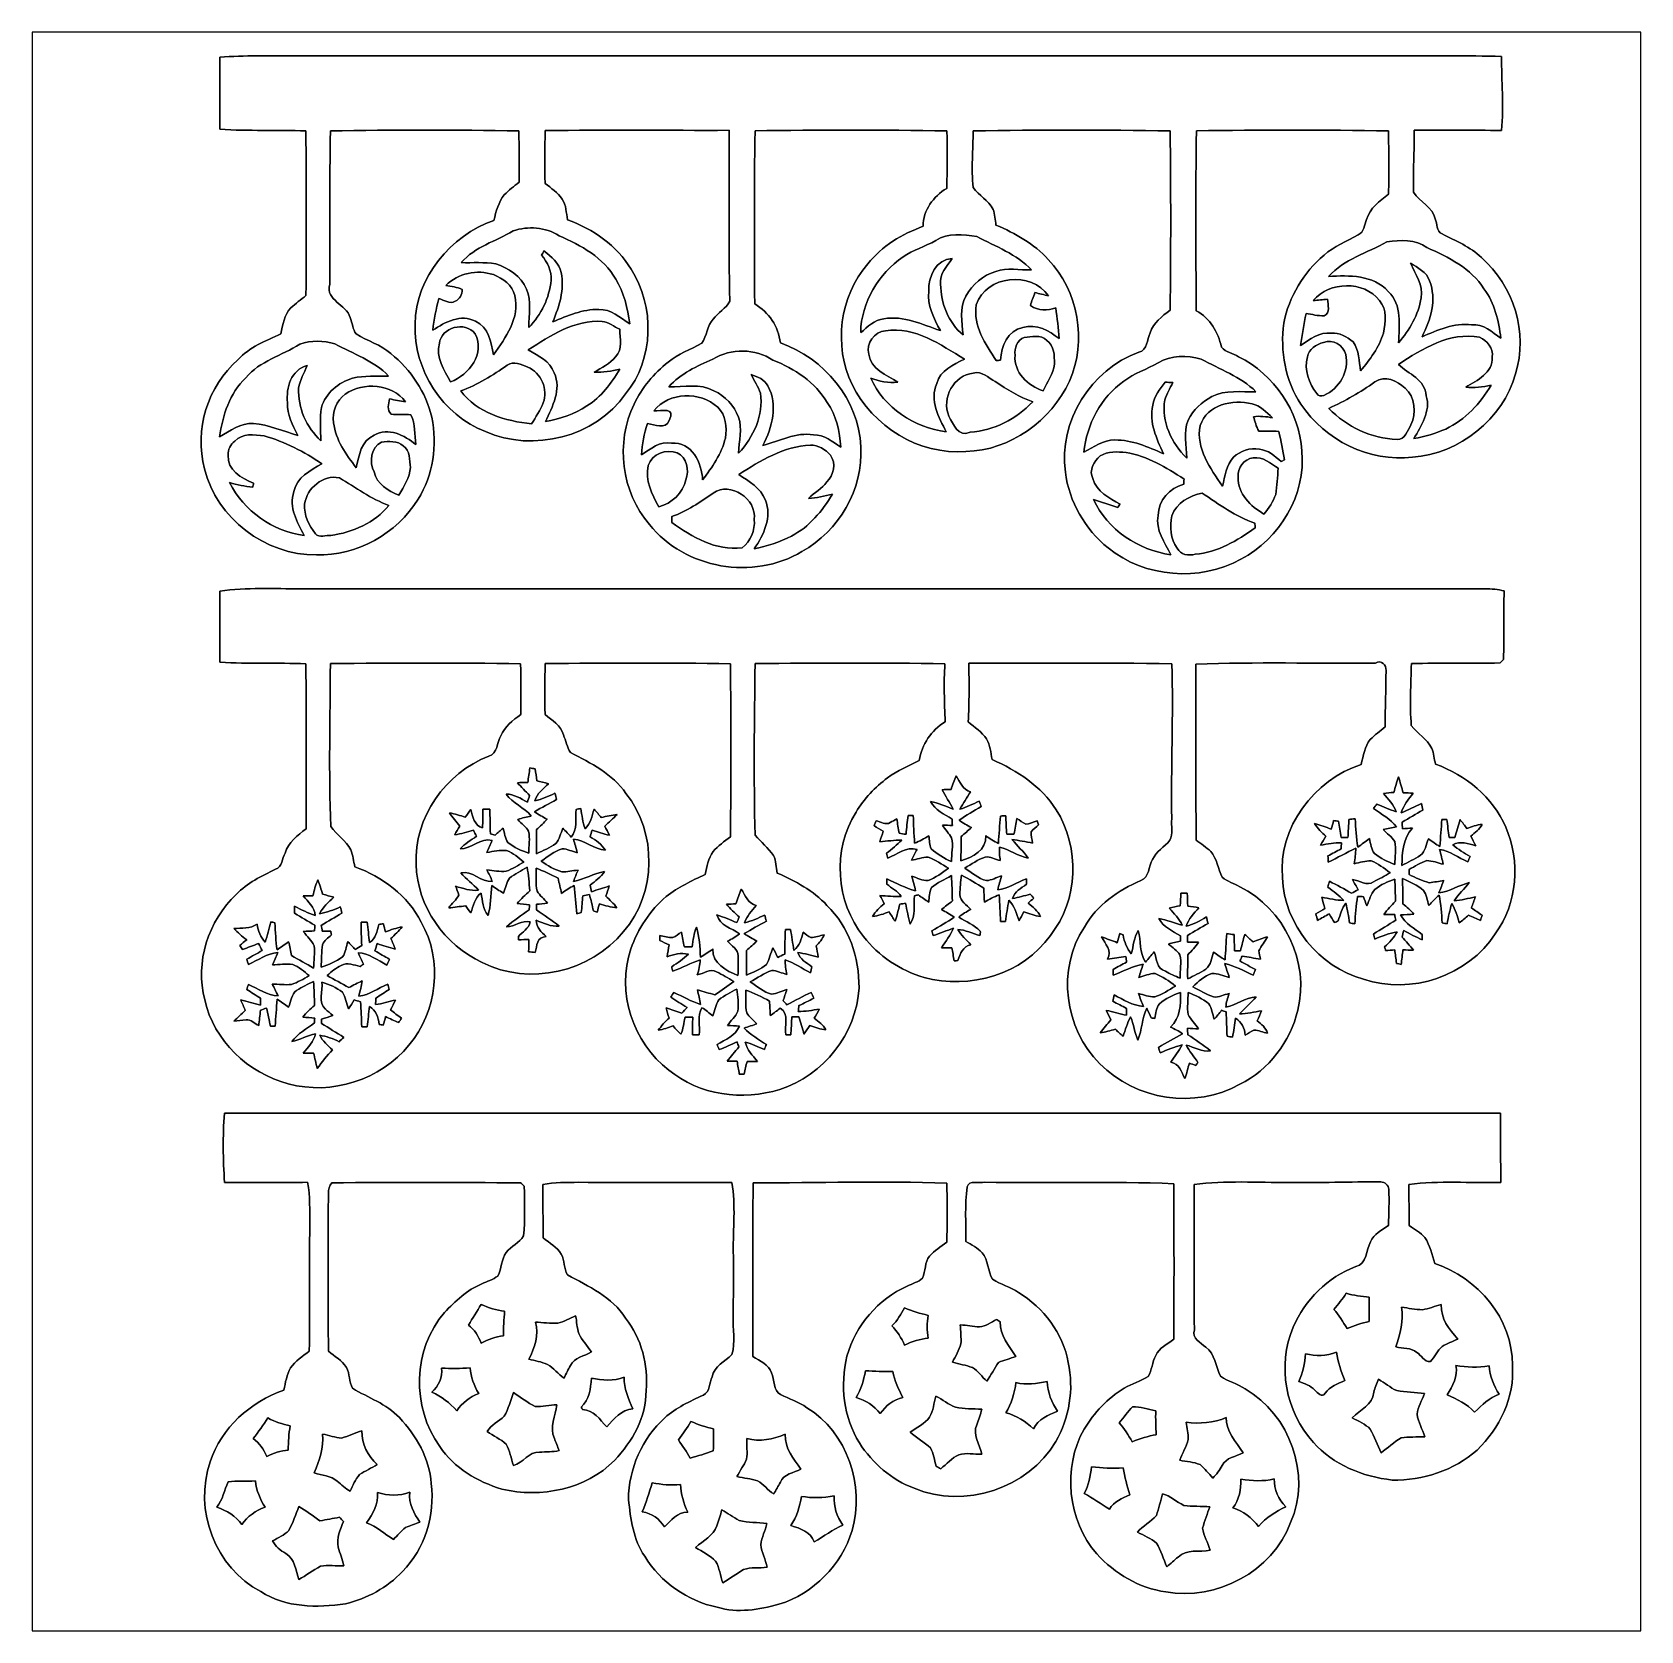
# Model space of a CAD drawing. Header units: centimetres. Extents: x -16.8 to 16.8, y -16.7 to 16.7.
import ezdxf

# ---------------------------------------------------------------- set-up
doc = ezdxf.new("R2010")
doc.units = ezdxf.units.CM
doc.header["$MEASUREMENT"] = 0
doc.layers.add('Layer 1', color=7, linetype='Continuous')

msp = doc.modelspace()

# ---------------------------------------------------------------- linework, layer by layer
at = {"layer": 'Layer 1', "color": 7}
for points, knots in [([(-16.77458, 16.66875), (-16.77458, 16.66875), (16.77458, 16.66875), (16.77458, 16.66875), (16.77458, 16.66875), (16.77458, 16.66875), (16.77458, -16.66875), (16.77458, -16.66875), (16.77458, -16.66875), (16.77458, -16.66875), (-16.77458, -16.66875), (-16.77458, -16.66875), (-16.77458, -16.66875), (-16.77458, -16.66875), (-16.77458, 16.66875), (-16.77458, 16.66875), (-16.77458, 16.66875), (-16.77458, 16.66875), (-16.77458, 16.66875), (-16.77458, 16.66875)], [0, 0, 0, 0, 0.16666667, 0.16666667, 0.16666667, 0.16666667, 0.33333333, 0.33333333, 0.33333333, 0.33333333, 0.5, 0.5, 0.5, 0.5, 0.66666667, 0.66666667, 0.66666667, 0.66666667, 1, 1, 1, 1]), ([(-12.85804, 16.1484), (-12.85981, 15.64675), (-12.85981, 15.1451), (-12.85804, 14.64381), (-12.85804, 14.64381), (-12.2622, 14.605), (-11.66424, 14.63216), (-11.0677, 14.61135), (-11.0677, 14.61135), (-11.05182, 13.46588), (-11.05853, 12.32006), (-11.06417, 11.17424), (-11.06417, 11.17424), (-11.17071, 11.09133), (-11.28007, 11.01161), (-11.37814, 10.91882), (-11.37814, 10.91882), (-11.51784, 10.77419), (-11.54959, 10.56323), (-11.58663, 10.37519), (-11.58663, 10.37519), (-11.90801, 10.23796), (-12.23963, 10.09791), (-12.48304, 9.83756), (-12.48304, 9.83756), (-13.11099, 9.28582), (-13.40273, 8.37636), (-13.17872, 7.56603), (-13.17872, 7.56603), (-12.9346, 6.5278), (-11.90519, 5.76192), (-10.84792, 5.76651), (-10.84792, 5.76651), (-10.00196, 5.74957), (-9.16728, 6.20712), (-8.72561, 6.9282), (-8.72561, 6.9282), (-8.41058, 7.43232), (-8.3245, 8.0585), (-8.44021, 8.63741), (-8.44021, 8.63741), (-8.56721, 9.15917), (-8.87271, 9.63507), (-9.29605, 9.96527), (-9.29605, 9.96527), (-9.50348, 10.15471), (-9.78394, 10.22632), (-10.01571, 10.3759), (-10.01571, 10.3759), (-10.09579, 10.46903), (-10.09191, 10.60909), (-10.14236, 10.71598), (-10.14236, 10.71598), (-10.21539, 10.99891), (-10.66483, 11.06699), (-10.56816, 11.4106), (-10.56816, 11.4106), (-10.56323, 12.47775), (-10.57593, 13.5449), (-10.55441, 14.61135), (-10.55441, 14.61135), (-9.24489, 14.63005), (-7.93468, 14.63005), (-6.62481, 14.61135), (-6.62481, 14.61135), (-6.61564, 14.25434), (-6.61458, 13.89733), (-6.61846, 13.53996), (-6.61846, 13.53996), (-6.72394, 13.4553), (-6.83436, 13.37522), (-6.9282, 13.2775), (-6.9282, 13.2775), (-7.04779, 13.12369), (-7.10283, 12.93072), (-7.14446, 12.74374), (-7.14446, 12.74374), (-8.04968, 12.42766), (-8.77217, 11.55771), (-8.78805, 10.58122), (-8.78805, 10.58122), (-8.82544, 9.62589), (-8.21549, 8.68645), (-7.32261, 8.33861), (-7.32261, 8.33861), (-6.32001, 7.90222), (-5.0359, 8.22113), (-4.39773, 9.12354), (-4.39773, 9.12354), (-3.80541, 9.85132), (-3.78389, 10.94881), (-4.28519, 11.72951), (-4.28519, 11.72951), (-4.57976, 12.22199), (-5.07859, 12.56065), (-5.61023, 12.75574), (-5.61023, 12.75574), (-5.63809, 12.90144), (-5.63457, 13.06124), (-5.72029, 13.18789), (-5.72029, 13.18789), (-5.81343, 13.3223), (-5.95101, 13.41473), (-6.0773, 13.51421), (-6.0773, 13.51421), (-6.08506, 13.8811), (-6.08542, 14.24799), (-6.07554, 14.61488), (-6.07554, 14.61488), (-4.79743, 14.63287), (-3.51896, 14.61841), (-2.24049, 14.62229), (-2.24049, 14.62229), (-2.23838, 13.43484), (-2.2479, 12.24739), (-2.22603, 11.06029), (-2.22603, 11.06029), (-2.29835, 10.90754), (-2.47121, 10.82216), (-2.57104, 10.68634), (-2.57104, 10.68634), (-2.70686, 10.54911), (-2.70051, 10.33321), (-2.80776, 10.18364), (-2.80776, 10.18364), (-3.04024, 10.04887), (-3.29988, 9.96103), (-3.51084, 9.78923), (-3.51084, 9.78923), (-3.80612, 9.55216), (-4.05659, 9.25407), (-4.2224, 8.91293), (-4.2224, 8.91293), (-4.60939, 8.11142), (-4.4891, 7.07531), (-3.8989, 6.40221), (-3.8989, 6.40221), (-3.16406, 5.47229), (-1.73284, 5.23099), (-0.72073, 5.836), (-0.72073, 5.836), (0.04692, 6.2678), (0.56374, 7.13493), (0.50624, 8.02428), (0.50624, 8.02428), (0.47131, 9.00959), (-0.26035, 9.86966), (-1.17122, 10.18963), (-1.17122, 10.18963), (-1.20721, 10.53289), (-1.41605, 10.82322), (-1.70568, 11.00314), (-1.70568, 11.00314), (-1.71203, 12.20682), (-1.72156, 13.41085), (-1.69968, 14.61417), (-1.69968, 14.61417), (-0.36548, 14.62722), (0.96943, 14.63146), (2.30364, 14.61135), (2.30364, 14.61135), (2.31528, 14.21165), (2.31034, 13.8116), (2.29976, 13.41191), (2.29976, 13.41191), (2.01895, 13.24151), (1.8034, 12.95929), (1.80904, 12.62062), (1.80904, 12.62062), (1.3656, 12.46152), (0.94721, 12.21034), (0.65264, 11.83605), (0.65264, 11.83605), (0.0635, 11.1573), (-0.06738, 10.1286), (0.32491, 9.32215), (0.32491, 9.32215), (0.75071, 8.45044), (1.71944, 7.84296), (2.69769, 7.92656), (2.69769, 7.92656), (3.62409, 7.9442), (4.4771, 8.56227), (4.85775, 9.39447), (4.85775, 9.39447), (5.23487, 10.22703), (5.04049, 11.26949), (4.41713, 11.9313), (4.41713, 11.9313), (4.11727, 12.25656), (3.72569, 12.4714), (3.32564, 12.64744), (3.32564, 12.64744), (3.31364, 12.75715), (3.29882, 12.86863), (3.26743, 12.97411), (3.26743, 12.97411), (3.17041, 13.16143), (2.96827, 13.26127), (2.85221, 13.43131), (2.85221, 13.43131), (2.80564, 13.82148), (2.84868, 14.21906), (2.8515, 14.61135), (2.8515, 14.61135), (4.21993, 14.63005), (5.58941, 14.63005), (6.95784, 14.61135), (6.95784, 14.61135), (6.97371, 13.36428), (6.97371, 12.11686), (6.95784, 10.86944), (6.95784, 10.86944), (6.78497, 10.74808), (6.61352, 10.60626), (6.54121, 10.39954), (6.54121, 10.39954), (6.46959, 10.25948), (6.48829, 10.0397), (6.3052, 9.99384), (6.3052, 9.99384), (5.30719, 9.64036), (4.62492, 8.54675), (4.77273, 7.49441), (4.77273, 7.49441), (4.85105, 6.87811), (5.18266, 6.30026), (5.66632, 5.91256), (5.66632, 5.91256), (6.43326, 5.2899), (7.57379, 5.20559), (8.43597, 5.67655), (8.43597, 5.67655), (9.23819, 6.10764), (9.80052, 7.01569), (9.70174, 7.93926), (9.70174, 7.93926), (9.66223, 8.77147), (9.12107, 9.52782), (8.38729, 9.90071), (8.38729, 9.90071), (8.27193, 9.97197), (8.11248, 9.99137), (8.02957, 10.10214), (8.02957, 10.10214), (7.9569, 10.41153), (7.79216, 10.70645), (7.50252, 10.86026), (7.50252, 10.86026), (7.49512, 12.11157), (7.4863, 13.36322), (7.50782, 14.61417), (7.50782, 14.61417), (8.84167, 14.62722), (10.17623, 14.63146), (11.51008, 14.61135), (11.51008, 14.61135), (11.52066, 14.17108), (11.51961, 13.73082), (11.51431, 13.29055), (11.51431, 13.29055), (11.32805, 13.15014), (11.12344, 12.99598), (11.05323, 12.7635), (11.05323, 12.7635), (11.00631, 12.65061), (11.00702, 12.49856), (10.88143, 12.44282), (10.88143, 12.44282), (10.63766, 12.31336), (10.38154, 12.20047), (10.16811, 12.02196), (10.16811, 12.02196), (9.74231, 11.65966), (9.4361, 11.15166), (9.3278, 10.60203), (9.3278, 10.60203), (9.25407, 10.02171), (9.35179, 9.39906), (9.68728, 8.90976), (9.68728, 8.90976), (10.18434, 8.1594), (11.11285, 7.70008), (12.01385, 7.80874), (12.01385, 7.80874), (12.99386, 7.87717), (13.89521, 8.59649), (14.16226, 9.54405), (14.16226, 9.54405), (14.43002, 10.39954), (14.12416, 11.3859), (13.44895, 11.96728), (13.44895, 11.96728), (13.21823, 12.19659), (12.91343, 12.31547), (12.62944, 12.46082), (12.62944, 12.46082), (12.51232, 12.51938), (12.52714, 12.66931), (12.48763, 12.77549), (12.48763, 12.77549), (12.43647, 13.02561), (12.16237, 13.12968), (12.03501, 13.329), (12.03501, 13.329), (12.02055, 13.75904), (12.05547, 14.19154), (12.05018, 14.62229), (12.05018, 14.62229), (12.65696, 14.62299), (13.26339, 14.62264), (13.87052, 14.62123), (13.87052, 14.62123), (13.91673, 15.13346), (13.86946, 15.65028), (13.87016, 16.16357), (13.87016, 16.16357), (13.15685, 16.18297), (12.44318, 16.17345), (11.72986, 16.17486), (11.72986, 16.17486), (3.79236, 16.17557), (-4.14514, 16.1738), (-12.08264, 16.17557), (-12.08264, 16.17557), (-12.34158, 16.1738), (-12.60016, 16.16428), (-12.85804, 16.1484), (-12.85804, 16.1484), (-12.85804, 16.1484), (-12.85804, 16.1484), (-12.85804, 16.1484)], [0, 0, 0, 0, 0.01190476, 0.01190476, 0.01190476, 0.01190476, 0.02380952, 0.02380952, 0.02380952, 0.02380952, 0.03571429, 0.03571429, 0.03571429, 0.03571429, 0.04761905, 0.04761905, 0.04761905, 0.04761905, 0.05952381, 0.05952381, 0.05952381, 0.05952381, 0.07142857, 0.07142857, 0.07142857, 0.07142857, 0.08333333, 0.08333333, 0.08333333, 0.08333333, 0.0952381, 0.0952381, 0.0952381, 0.0952381, 0.10714286, 0.10714286, 0.10714286, 0.10714286, 0.11904762, 0.11904762, 0.11904762, 0.11904762, 0.13095238, 0.13095238, 0.13095238, 0.13095238, 0.14285714, 0.14285714, 0.14285714, 0.14285714, 0.1547619, 0.1547619, 0.1547619, 0.1547619, 0.16666667, 0.16666667, 0.16666667, 0.16666667, 0.17857143, 0.17857143, 0.17857143, 0.17857143, 0.19047619, 0.19047619, 0.19047619, 0.19047619, 0.20238095, 0.20238095, 0.20238095, 0.20238095, 0.21428571, 0.21428571, 0.21428571, 0.21428571, 0.22619048, 0.22619048, 0.22619048, 0.22619048, 0.23809524, 0.23809524, 0.23809524, 0.23809524, 0.25, 0.25, 0.25, 0.25, 0.26190476, 0.26190476, 0.26190476, 0.26190476, 0.27380952, 0.27380952, 0.27380952, 0.27380952, 0.28571429, 0.28571429, 0.28571429, 0.28571429, 0.29761905, 0.29761905, 0.29761905, 0.29761905, 0.30952381, 0.30952381, 0.30952381, 0.30952381, 0.32142857, 0.32142857, 0.32142857, 0.32142857, 0.33333333, 0.33333333, 0.33333333, 0.33333333, 0.3452381, 0.3452381, 0.3452381, 0.3452381, 0.35714286, 0.35714286, 0.35714286, 0.35714286, 0.36904762, 0.36904762, 0.36904762, 0.36904762, 0.38095238, 0.38095238, 0.38095238, 0.38095238, 0.39285714, 0.39285714, 0.39285714, 0.39285714, 0.4047619, 0.4047619, 0.4047619, 0.4047619, 0.41666667, 0.41666667, 0.41666667, 0.41666667, 0.42857143, 0.42857143, 0.42857143, 0.42857143, 0.44047619, 0.44047619, 0.44047619, 0.44047619, 0.45238095, 0.45238095, 0.45238095, 0.45238095, 0.46428571, 0.46428571, 0.46428571, 0.46428571, 0.47619048, 0.47619048, 0.47619048, 0.47619048, 0.48809524, 0.48809524, 0.48809524, 0.48809524, 0.5, 0.5, 0.5, 0.5, 0.51190476, 0.51190476, 0.51190476, 0.51190476, 0.52380952, 0.52380952, 0.52380952, 0.52380952, 0.53571429, 0.53571429, 0.53571429, 0.53571429, 0.54761905, 0.54761905, 0.54761905, 0.54761905, 0.55952381, 0.55952381, 0.55952381, 0.55952381, 0.57142857, 0.57142857, 0.57142857, 0.57142857, 0.58333333, 0.58333333, 0.58333333, 0.58333333, 0.5952381, 0.5952381, 0.5952381, 0.5952381, 0.60714286, 0.60714286, 0.60714286, 0.60714286, 0.61904762, 0.61904762, 0.61904762, 0.61904762, 0.63095238, 0.63095238, 0.63095238, 0.63095238, 0.64285714, 0.64285714, 0.64285714, 0.64285714, 0.6547619, 0.6547619, 0.6547619, 0.6547619, 0.66666667, 0.66666667, 0.66666667, 0.66666667, 0.67857143, 0.67857143, 0.67857143, 0.67857143, 0.69047619, 0.69047619, 0.69047619, 0.69047619, 0.70238095, 0.70238095, 0.70238095, 0.70238095, 0.71428571, 0.71428571, 0.71428571, 0.71428571, 0.72619048, 0.72619048, 0.72619048, 0.72619048, 0.73809524, 0.73809524, 0.73809524, 0.73809524, 0.75, 0.75, 0.75, 0.75, 0.76190476, 0.76190476, 0.76190476, 0.76190476, 0.77380952, 0.77380952, 0.77380952, 0.77380952, 0.78571429, 0.78571429, 0.78571429, 0.78571429, 0.79761905, 0.79761905, 0.79761905, 0.79761905, 0.80952381, 0.80952381, 0.80952381, 0.80952381, 0.82142857, 0.82142857, 0.82142857, 0.82142857, 0.83333333, 0.83333333, 0.83333333, 0.83333333, 0.8452381, 0.8452381, 0.8452381, 0.8452381, 0.85714286, 0.85714286, 0.85714286, 0.85714286, 0.86904762, 0.86904762, 0.86904762, 0.86904762, 0.88095238, 0.88095238, 0.88095238, 0.88095238, 0.89285714, 0.89285714, 0.89285714, 0.89285714, 0.9047619, 0.9047619, 0.9047619, 0.9047619, 0.91666667, 0.91666667, 0.91666667, 0.91666667, 0.92857143, 0.92857143, 0.92857143, 0.92857143, 0.94047619, 0.94047619, 0.94047619, 0.94047619, 0.95238095, 0.95238095, 0.95238095, 0.95238095, 0.96428571, 0.96428571, 0.96428571, 0.96428571, 0.97619048, 0.97619048, 0.97619048, 0.97619048, 1, 1, 1, 1]), ([(-6.74582, 12.52432), (-6.43255, 12.63227), (-6.06813, 12.60263), (-5.78556, 12.42448), (-5.78556, 12.42448), (-5.3273, 12.22516), (-4.85916, 11.96728), (-4.60481, 11.51784), (-4.60481, 11.51784), (-4.42701, 11.23915), (-4.35998, 10.91142), (-4.31165, 10.58968), (-4.31165, 10.58968), (-4.51626, 10.70963), (-4.70006, 10.90366), (-4.95759, 10.88284), (-4.95759, 10.88284), (-5.29731, 10.90154), (-5.60881, 10.74879), (-5.91749, 10.6299), (-5.91749, 10.6299), (-5.77638, 10.95128), (-5.67443, 11.29841), (-5.73934, 11.65401), (-5.73934, 11.65401), (-5.7845, 11.85404), (-5.94466, 11.98915), (-6.10059, 12.10627), (-6.10059, 12.10627), (-6.11293, 12.0844), (-6.13833, 12.04101), (-6.15103, 12.01949), (-6.15103, 12.01949), (-6.02827, 11.8745), (-5.93549, 11.68894), (-5.95171, 11.49456), (-5.95171, 11.49456), (-5.98734, 11.12767), (-6.15809, 10.77454), (-6.41632, 10.51172), (-6.41632, 10.51172), (-6.42655, 10.77736), (-6.34824, 11.06029), (-6.46677, 11.31041), (-6.46677, 11.31041), (-6.5726, 11.58064), (-6.84248, 11.75067), (-7.10812, 11.8364), (-7.10812, 11.8364), (-7.34448, 11.87979), (-7.58649, 11.85616), (-7.82532, 11.86321), (-7.82532, 11.86321), (-7.54168, 12.198), (-7.10777, 12.30489), (-6.74582, 12.52432)], [0, 0, 0, 0, 0.06666667, 0.06666667, 0.06666667, 0.06666667, 0.13333333, 0.13333333, 0.13333333, 0.13333333, 0.2, 0.2, 0.2, 0.2, 0.26666667, 0.26666667, 0.26666667, 0.26666667, 0.33333333, 0.33333333, 0.33333333, 0.33333333, 0.4, 0.4, 0.4, 0.4, 0.46666667, 0.46666667, 0.46666667, 0.46666667, 0.53333333, 0.53333333, 0.53333333, 0.53333333, 0.6, 0.6, 0.6, 0.6, 0.66666667, 0.66666667, 0.66666667, 0.66666667, 0.73333333, 0.73333333, 0.73333333, 0.73333333, 0.8, 0.8, 0.8, 0.8, 0.86666667, 0.86666667, 0.86666667, 0.86666667, 1, 1, 1, 1]), ([(2.07151, 12.32535), (2.32128, 12.48692), (2.6476, 12.4527), (2.92629, 12.40719), (2.92629, 12.40719), (3.31929, 12.19835), (3.75673, 12.04313), (4.06753, 11.70975), (4.06753, 11.70975), (3.81847, 11.70234), (3.55847, 11.77572), (3.32105, 11.67694), (3.32105, 11.67694), (3.05576, 11.60004), (2.83034, 11.40601), (2.69804, 11.16683), (2.69804, 11.16683), (2.5587, 10.91812), (2.61479, 10.62426), (2.64195, 10.35579), (2.64195, 10.35579), (2.32798, 10.60415), (2.17911, 11.02219), (2.16923, 11.4113), (2.16923, 11.4113), (2.14454, 11.62932), (2.30117, 11.78595), (2.41547, 11.94717), (2.41547, 11.94717), (2.07716, 11.938), (1.91558, 11.56652), (1.9244, 11.27019), (1.9244, 11.27019), (1.87854, 10.97068), (2.03412, 10.7001), (2.16676, 10.44504), (2.16676, 10.44504), (1.78647, 10.57416), (1.403, 10.7636), (0.98884, 10.69164), (0.98884, 10.69164), (0.78811, 10.67364), (0.65299, 10.52124), (0.50518, 10.40589), (0.50518, 10.40589), (0.514, 11.03454), (0.8763, 11.62897), (1.38818, 11.98069), (1.38818, 11.98069), (1.59597, 12.13273), (1.85173, 12.19447), (2.07151, 12.32535)], [0, 0, 0, 0, 0.07142857, 0.07142857, 0.07142857, 0.07142857, 0.14285714, 0.14285714, 0.14285714, 0.14285714, 0.21428571, 0.21428571, 0.21428571, 0.21428571, 0.28571429, 0.28571429, 0.28571429, 0.28571429, 0.35714286, 0.35714286, 0.35714286, 0.35714286, 0.42857143, 0.42857143, 0.42857143, 0.42857143, 0.5, 0.5, 0.5, 0.5, 0.57142857, 0.57142857, 0.57142857, 0.57142857, 0.64285714, 0.64285714, 0.64285714, 0.64285714, 0.71428571, 0.71428571, 0.71428571, 0.71428571, 0.78571429, 0.78571429, 0.78571429, 0.78571429, 0.85714286, 0.85714286, 0.85714286, 0.85714286, 1, 1, 1, 1]), ([(11.4808, 12.29325), (11.75808, 12.33664), (12.07382, 12.3504), (12.31406, 12.17859), (12.31406, 12.17859), (12.75962, 11.97257), (13.23799, 11.75209), (13.50116, 11.31394), (13.50116, 11.31394), (13.73152, 11.01972), (13.80807, 10.6486), (13.85746, 10.287), (13.85746, 10.287), (13.67437, 10.41612), (13.49022, 10.58792), (13.2461, 10.56393), (13.2461, 10.56393), (12.87674, 10.61297), (12.53949, 10.45386), (12.21105, 10.31522), (12.21105, 10.31522), (12.39308, 10.67012), (12.52114, 11.09733), (12.36768, 11.48468), (12.36768, 11.48468), (12.30736, 11.66848), (12.12144, 11.75632), (11.96904, 11.85227), (11.96904, 11.85227), (12.0777, 11.62191), (12.23786, 11.40178), (12.19129, 11.12943), (12.19129, 11.12943), (12.14191, 10.7763), (11.94611, 10.45951), (11.72104, 10.18999), (11.72104, 10.18999), (11.73762, 10.55476), (11.79936, 10.97774), (11.50867, 11.26102), (11.50867, 11.26102), (11.19152, 11.61274), (10.69587, 11.59828), (10.26054, 11.57393), (10.26054, 11.57393), (10.58757, 11.93588), (11.06664, 12.06747), (11.4808, 12.29325)], [0, 0, 0, 0, 0.07692308, 0.07692308, 0.07692308, 0.07692308, 0.15384615, 0.15384615, 0.15384615, 0.15384615, 0.23076923, 0.23076923, 0.23076923, 0.23076923, 0.30769231, 0.30769231, 0.30769231, 0.30769231, 0.38461538, 0.38461538, 0.38461538, 0.38461538, 0.46153846, 0.46153846, 0.46153846, 0.46153846, 0.53846154, 0.53846154, 0.53846154, 0.53846154, 0.61538462, 0.61538462, 0.61538462, 0.61538462, 0.69230769, 0.69230769, 0.69230769, 0.69230769, 0.76923077, 0.76923077, 0.76923077, 0.76923077, 0.84615385, 0.84615385, 0.84615385, 0.84615385, 1, 1, 1, 1]), ([(-8.14846, 11.38484), (-7.89058, 11.6459), (-7.50006, 11.72492), (-7.15504, 11.61239), (-7.15504, 11.61239), (-6.96136, 11.5316), (-6.75393, 11.39719), (-6.71054, 11.176), (-6.71054, 11.176), (-6.59553, 10.70857), (-6.90174, 10.30111), (-7.15292, 9.94234), (-7.15292, 9.94234), (-7.20372, 10.20127), (-7.25382, 10.52124), (-7.52898, 10.64084), (-7.52898, 10.64084), (-7.83414, 10.79782), (-8.16293, 10.62672), (-8.4201, 10.45245), (-8.4201, 10.45245), (-8.39294, 10.67647), (-8.35272, 10.89907), (-8.29169, 11.11638), (-8.29169, 11.11638), (-8.18586, 11.07863), (-8.06626, 10.99467), (-7.95373, 11.05641), (-7.95373, 11.05641), (-7.85813, 11.10051), (-7.80168, 11.2014), (-7.80591, 11.30582), (-7.80591, 11.30582), (-7.91351, 11.35521), (-8.03381, 11.36227), (-8.14846, 11.38484)], [0, 0, 0, 0, 0.1, 0.1, 0.1, 0.1, 0.2, 0.2, 0.2, 0.2, 0.3, 0.3, 0.3, 0.3, 0.4, 0.4, 0.4, 0.4, 0.5, 0.5, 0.5, 0.5, 0.6, 0.6, 0.6, 0.6, 0.7, 0.7, 0.7, 0.7, 0.8, 0.8, 0.8, 0.8, 1, 1, 1, 1]), ([(2.9143, 10.98444), (3.11256, 11.6011), (4.07176, 11.69705), (4.42031, 11.17106), (4.42031, 11.17106), (4.32541, 11.19082), (4.23157, 11.21516), (4.13773, 11.23915), (4.13773, 11.23915), (4.10774, 11.14848), (4.06717, 11.06064), (4.04812, 10.9668), (4.04812, 10.9668), (4.20934, 10.85215), (4.39632, 10.86273), (4.57412, 10.91882), (4.57412, 10.91882), (4.60093, 10.70575), (4.62703, 10.49196), (4.64573, 10.27747), (4.64573, 10.27747), (4.43018, 10.44293), (4.17336, 10.60027), (3.8862, 10.50819), (3.8862, 10.50819), (3.57364, 10.45034), (3.42724, 10.11802), (3.42336, 9.82839), (3.42336, 9.82839), (3.40042, 9.82662), (3.35421, 9.8231), (3.33128, 9.82169), (3.33128, 9.82169), (3.1055, 10.16847), (2.84304, 10.54312), (2.9143, 10.98444)], [0, 0, 0, 0, 0.1, 0.1, 0.1, 0.1, 0.2, 0.2, 0.2, 0.2, 0.3, 0.3, 0.3, 0.3, 0.4, 0.4, 0.4, 0.4, 0.5, 0.5, 0.5, 0.5, 0.6, 0.6, 0.6, 0.6, 0.7, 0.7, 0.7, 0.7, 0.8, 0.8, 0.8, 0.8, 1, 1, 1, 1]), ([(9.94339, 11.07193), (10.27994, 11.47516), (10.99361, 11.49174), (11.32276, 11.0744), (11.32276, 11.0744), (11.48574, 10.88425), (11.45928, 10.62249), (11.40531, 10.3946), (11.40531, 10.3946), (11.31958, 10.09509), (11.11956, 9.84497), (10.93082, 9.60332), (10.93082, 9.60332), (10.89942, 9.8104), (10.89977, 10.03159), (10.77454, 10.21009), (10.77454, 10.21009), (10.64472, 10.31346), (10.49337, 10.41082), (10.31804, 10.38895), (10.31804, 10.38895), (10.06757, 10.42917), (9.87284, 10.25878), (9.67846, 10.13566), (9.67846, 10.13566), (9.71056, 10.35967), (9.75219, 10.58192), (9.79205, 10.80417), (9.79205, 10.80417), (9.91658, 10.78301), (10.04041, 10.75126), (10.16776, 10.75302), (10.16776, 10.75302), (10.30534, 10.81969), (10.2489, 10.97739), (10.23832, 11.09874), (10.23832, 11.09874), (10.13989, 11.08957), (10.04182, 11.07934), (9.94339, 11.07193)], [0, 0, 0, 0, 0.09090909, 0.09090909, 0.09090909, 0.09090909, 0.18181818, 0.18181818, 0.18181818, 0.18181818, 0.27272727, 0.27272727, 0.27272727, 0.27272727, 0.36363636, 0.36363636, 0.36363636, 0.36363636, 0.45454545, 0.45454545, 0.45454545, 0.45454545, 0.54545455, 0.54545455, 0.54545455, 0.54545455, 0.63636364, 0.63636364, 0.63636364, 0.63636364, 0.72727273, 0.72727273, 0.72727273, 0.72727273, 0.81818182, 0.81818182, 0.81818182, 0.81818182, 1, 1, 1, 1]), ([(-8.28111, 10.18046), (-8.24936, 10.51525), (-7.73924, 10.65071), (-7.53816, 10.38154), (-7.53816, 10.38154), (-7.31767, 9.97479), (-7.66128, 9.51477), (-8.04898, 9.37895), (-8.04898, 9.37895), (-8.18727, 9.62096), (-8.36366, 9.88907), (-8.28111, 10.18046)], [0, 0, 0, 0, 0.25, 0.25, 0.25, 0.25, 0.5, 0.5, 0.5, 0.5, 1, 1, 1, 1]), ([(-6.42726, 10.04111), (-5.96653, 10.34027), (-5.46065, 10.67541), (-4.88527, 10.63625), (-4.88527, 10.63625), (-4.74945, 10.62531), (-4.64185, 10.52759), (-4.52085, 10.47432), (-4.52085, 10.47432), (-4.51803, 10.27994), (-4.45382, 10.05734), (-4.60834, 9.89965), (-4.60834, 9.89965), (-4.72087, 9.74796), (-4.90044, 9.68199), (-5.05107, 9.57933), (-5.05107, 9.57933), (-4.8708, 9.57298), (-4.69159, 9.59556), (-4.51697, 9.64106), (-4.51697, 9.64106), (-4.69971, 9.34967), (-4.90538, 9.05581), (-5.20735, 8.8773), (-5.20735, 8.8773), (-5.46065, 8.69174), (-5.76792, 8.61413), (-6.06919, 8.54675), (-6.06919, 8.54675), (-5.92596, 8.86001), (-5.7277, 9.21773), (-5.88751, 9.56486), (-5.88751, 9.56486), (-5.97711, 9.81216), (-6.21736, 9.9187), (-6.42726, 10.04111)], [0, 0, 0, 0, 0.1, 0.1, 0.1, 0.1, 0.2, 0.2, 0.2, 0.2, 0.3, 0.3, 0.3, 0.3, 0.4, 0.4, 0.4, 0.4, 0.5, 0.5, 0.5, 0.5, 0.6, 0.6, 0.6, 0.6, 0.7, 0.7, 0.7, 0.7, 0.8, 0.8, 0.8, 0.8, 1, 1, 1, 1]), ([(1.02023, 10.44328), (1.63865, 10.53853), (2.17064, 10.15083), (2.66982, 9.84885), (2.66982, 9.84885), (2.43593, 9.7342), (2.16112, 9.62237), (2.09021, 9.34156), (2.09021, 9.34156), (1.94098, 8.99125), (2.12866, 8.63917), (2.28953, 8.33332), (2.28953, 8.33332), (1.62631, 8.41587), (0.98778, 8.83814), (0.71402, 9.4548), (0.71402, 9.4548), (0.89429, 9.38459), (1.08338, 9.34791), (1.27776, 9.36801), (1.27776, 9.36801), (1.04704, 9.51653), (0.71261, 9.64247), (0.67592, 9.95468), (0.67592, 9.95468), (0.61066, 10.18328), (0.79269, 10.42035), (1.02023, 10.44328)], [0, 0, 0, 0, 0.125, 0.125, 0.125, 0.125, 0.25, 0.25, 0.25, 0.25, 0.375, 0.375, 0.375, 0.375, 0.5, 0.5, 0.5, 0.5, 0.625, 0.625, 0.625, 0.625, 0.75, 0.75, 0.75, 0.75, 1, 1, 1, 1]), ([(11.71751, 9.74196), (12.22163, 10.06369), (12.78184, 10.42141), (13.41296, 10.30781), (13.41296, 10.30781), (13.56536, 10.23514), (13.71071, 10.08204), (13.6712, 9.89542), (13.6712, 9.89542), (13.70083, 9.56627), (13.35758, 9.40788), (13.12227, 9.26324), (13.12227, 9.26324), (13.30078, 9.24313), (13.47823, 9.26606), (13.65144, 9.30981), (13.65144, 9.30981), (13.42954, 8.92528), (13.11134, 8.58273), (12.70529, 8.39223), (12.70529, 8.39223), (12.49292, 8.2998), (12.26961, 8.2356), (12.04277, 8.19291), (12.04277, 8.19291), (12.19306, 8.4582), (12.39732, 8.76617), (12.3003, 9.08614), (12.3003, 9.08614), (12.27561, 9.42375), (11.93165, 9.53946), (11.71751, 9.74196)], [0, 0, 0, 0, 0.11111111, 0.11111111, 0.11111111, 0.11111111, 0.22222222, 0.22222222, 0.22222222, 0.22222222, 0.33333333, 0.33333333, 0.33333333, 0.33333333, 0.44444444, 0.44444444, 0.44444444, 0.44444444, 0.55555556, 0.55555556, 0.55555556, 0.55555556, 0.66666667, 0.66666667, 0.66666667, 0.66666667, 0.77777778, 0.77777778, 0.77777778, 0.77777778, 1, 1, 1, 1]), ([(-11.19188, 10.16247), (-10.96116, 10.24714), (-10.69411, 10.23514), (-10.45986, 10.16952), (-10.45986, 10.16952), (-10.08133, 9.95927), (-9.646, 9.82098), (-9.34191, 9.49748), (-9.34191, 9.49748), (-9.59168, 9.48655), (-9.84673, 9.51371), (-10.09191, 9.45303), (-10.09191, 9.45303), (-10.38437, 9.36307), (-10.65495, 9.14435), (-10.74279, 8.84273), (-10.74279, 8.84273), (-10.77913, 8.61236), (-10.75761, 8.37812), (-10.75655, 8.14599), (-10.75655, 8.14599), (-11.05253, 8.42857), (-11.23844, 8.83426), (-11.21692, 9.24701), (-11.21692, 9.24701), (-11.19258, 9.41529), (-11.1065, 9.5631), (-11.03771, 9.71515), (-11.03771, 9.71515), (-11.38061, 9.62766), (-11.48292, 9.25336), (-11.4487, 8.94292), (-11.4487, 8.94292), (-11.46916, 8.69315), (-11.34039, 8.47372), (-11.23244, 8.26064), (-11.23244, 8.26064), (-11.54007, 8.34778), (-11.83781, 8.48148), (-12.15884, 8.51041), (-12.15884, 8.51041), (-12.42378, 8.52064), (-12.64955, 8.3626), (-12.8651, 8.22925), (-12.8651, 8.22925), (-12.80407, 8.68151), (-12.65767, 9.13659), (-12.31865, 9.4615), (-12.31865, 9.4615), (-12.02761, 9.8171), (-11.56476, 9.92293), (-11.19188, 10.16247)], [0, 0, 0, 0, 0.07142857, 0.07142857, 0.07142857, 0.07142857, 0.14285714, 0.14285714, 0.14285714, 0.14285714, 0.21428571, 0.21428571, 0.21428571, 0.21428571, 0.28571429, 0.28571429, 0.28571429, 0.28571429, 0.35714286, 0.35714286, 0.35714286, 0.35714286, 0.42857143, 0.42857143, 0.42857143, 0.42857143, 0.5, 0.5, 0.5, 0.5, 0.57142857, 0.57142857, 0.57142857, 0.57142857, 0.64285714, 0.64285714, 0.64285714, 0.64285714, 0.71428571, 0.71428571, 0.71428571, 0.71428571, 0.78571429, 0.78571429, 0.78571429, 0.78571429, 0.85714286, 0.85714286, 0.85714286, 0.85714286, 1, 1, 1, 1]), ([(-2.57704, 9.85202), (-2.20063, 10.08027), (-1.69192, 10.07251), (-1.32503, 9.82909), (-1.32503, 9.82909), (-0.87348, 9.65024), (-0.44309, 9.3726), (-0.19438, 8.94292), (-0.19438, 8.94292), (0.00353, 8.67551), (0.06138, 8.34108), (0.09313, 8.01793), (0.09313, 8.01793), (-0.08749, 8.12094), (-0.25435, 8.28216), (-0.4766, 8.27193), (-0.4766, 8.27193), (-0.85196, 8.33049), (-1.18569, 8.14599), (-1.53353, 8.04792), (-1.53353, 8.04792), (-1.34373, 8.42927), (-1.2125, 8.89388), (-1.43122, 9.29146), (-1.43122, 9.29146), (-1.4986, 9.42693), (-1.64606, 9.48196), (-1.77941, 9.52923), (-1.77941, 9.52923), (-1.71309, 9.40153), (-1.63971, 9.277), (-1.58679, 9.14259), (-1.58679, 9.14259), (-1.51306, 8.68045), (-1.73108, 8.22325), (-2.04047, 7.89199), (-2.04047, 7.89199), (-2.04223, 8.13964), (-1.95192, 8.39964), (-2.04611, 8.63953), (-2.04611, 8.63953), (-2.13325, 8.88224), (-2.32445, 9.08085), (-2.55588, 9.19198), (-2.55588, 9.19198), (-2.84515, 9.34826), (-3.18417, 9.26606), (-3.49814, 9.27594), (-3.49814, 9.27594), (-3.24732, 9.54864), (-2.91077, 9.70703), (-2.57704, 9.85202)], [0, 0, 0, 0, 0.07142857, 0.07142857, 0.07142857, 0.07142857, 0.14285714, 0.14285714, 0.14285714, 0.14285714, 0.21428571, 0.21428571, 0.21428571, 0.21428571, 0.28571429, 0.28571429, 0.28571429, 0.28571429, 0.35714286, 0.35714286, 0.35714286, 0.35714286, 0.42857143, 0.42857143, 0.42857143, 0.42857143, 0.5, 0.5, 0.5, 0.5, 0.57142857, 0.57142857, 0.57142857, 0.57142857, 0.64285714, 0.64285714, 0.64285714, 0.64285714, 0.71428571, 0.71428571, 0.71428571, 0.71428571, 0.78571429, 0.78571429, 0.78571429, 0.78571429, 0.85714286, 0.85714286, 0.85714286, 0.85714286, 1, 1, 1, 1]), ([(3.91372, 10.30499), (4.06753, 10.31734), (4.2612, 10.36637), (4.38467, 10.24043), (4.38467, 10.24043), (4.54907, 10.13107), (4.54166, 9.92187), (4.54484, 9.74619), (4.54484, 9.74619), (4.52191, 9.54299), (4.39491, 9.37225), (4.30812, 9.19233), (4.30812, 9.19233), (3.98921, 9.28723), (3.69605, 9.57933), (3.72392, 9.93105), (3.72392, 9.93105), (3.70381, 10.0778), (3.76943, 10.24819), (3.91372, 10.30499)], [0, 0, 0, 0, 0.16666667, 0.16666667, 0.16666667, 0.16666667, 0.33333333, 0.33333333, 0.33333333, 0.33333333, 0.5, 0.5, 0.5, 0.5, 0.66666667, 0.66666667, 0.66666667, 0.66666667, 1, 1, 1, 1]), ([(10.15647, 10.19916), (10.35403, 10.27359), (10.56605, 10.14166), (10.62037, 9.95045), (10.62037, 9.95045), (10.70151, 9.60191), (10.48738, 9.23219), (10.16564, 9.09532), (10.16564, 9.09532), (10.11379, 9.07732), (10.04499, 9.07874), (10.01501, 9.13165), (10.01501, 9.13165), (9.85485, 9.34614), (9.74372, 9.62695), (9.82169, 9.89612), (9.82169, 9.89612), (9.84144, 10.06122), (10.01007, 10.15718), (10.15647, 10.19916)], [0, 0, 0, 0, 0.16666667, 0.16666667, 0.16666667, 0.16666667, 0.33333333, 0.33333333, 0.33333333, 0.33333333, 0.5, 0.5, 0.5, 0.5, 0.66666667, 0.66666667, 0.66666667, 0.66666667, 1, 1, 1, 1]), ([(-6.86541, 9.72432), (-6.7377, 9.8238), (-6.56802, 9.73596), (-6.43784, 9.68375), (-6.43784, 9.68375), (-6.15985, 9.5698), (-6.01028, 9.21914), (-6.11434, 8.93868), (-6.11434, 8.93868), (-6.17961, 8.78381), (-6.27133, 8.642), (-6.35847, 8.49877), (-6.35847, 8.49877), (-6.90174, 8.56156), (-7.49653, 8.72561), (-7.83625, 9.18739), (-7.83625, 9.18739), (-7.48594, 9.31404), (-7.17162, 9.51547), (-6.86541, 9.72432)], [0, 0, 0, 0, 0.16666667, 0.16666667, 0.16666667, 0.16666667, 0.33333333, 0.33333333, 0.33333333, 0.33333333, 0.5, 0.5, 0.5, 0.5, 0.66666667, 0.66666667, 0.66666667, 0.66666667, 1, 1, 1, 1]), ([(6.71019, 9.77371), (6.97406, 9.93563), (7.31273, 9.92893), (7.60271, 9.85238), (7.60271, 9.85238), (7.99183, 9.63965), (8.42539, 9.48725), (8.74818, 9.17187), (8.74818, 9.17187), (8.44197, 9.15846), (8.1093, 9.21738), (7.82637, 9.07027), (7.82637, 9.07027), (7.62459, 8.95421), (7.42915, 8.79546), (7.33284, 8.57779), (7.33284, 8.57779), (7.2323, 8.32485), (7.29544, 8.05039), (7.30603, 7.78757), (7.30603, 7.78757), (6.98253, 8.0959), (6.7758, 8.54922), (6.84636, 9.00042), (6.84636, 9.00042), (6.89151, 9.1253), (6.95501, 9.24207), (7.01287, 9.36096), (7.01287, 9.36096), (6.9596, 9.36449), (6.90668, 9.36766), (6.85412, 9.37084), (6.85412, 9.37084), (6.74723, 9.22302), (6.61352, 9.07979), (6.5973, 8.88753), (6.5973, 8.88753), (6.51475, 8.53158), (6.6735, 8.19326), (6.8199, 7.87859), (6.8199, 7.87859), (6.49746, 8.0197), (6.16338, 8.16786), (5.80461, 8.16434), (5.80461, 8.16434), (5.56119, 8.16892), (5.36363, 8.01793), (5.16079, 7.90822), (5.16079, 7.90822), (5.21617, 8.48783), (5.50792, 9.05298), (5.99052, 9.38918), (5.99052, 9.38918), (6.20924, 9.55428), (6.47206, 9.64177), (6.71019, 9.77371)], [0, 0, 0, 0, 0.06666667, 0.06666667, 0.06666667, 0.06666667, 0.13333333, 0.13333333, 0.13333333, 0.13333333, 0.2, 0.2, 0.2, 0.2, 0.26666667, 0.26666667, 0.26666667, 0.26666667, 0.33333333, 0.33333333, 0.33333333, 0.33333333, 0.4, 0.4, 0.4, 0.4, 0.46666667, 0.46666667, 0.46666667, 0.46666667, 0.53333333, 0.53333333, 0.53333333, 0.53333333, 0.6, 0.6, 0.6, 0.6, 0.66666667, 0.66666667, 0.66666667, 0.66666667, 0.73333333, 0.73333333, 0.73333333, 0.73333333, 0.8, 0.8, 0.8, 0.8, 0.86666667, 0.86666667, 0.86666667, 0.86666667, 1, 1, 1, 1]), ([(2.85362, 9.56134), (3.03636, 9.60967), (3.16794, 9.45974), (3.31188, 9.38177), (3.31188, 9.38177), (3.55424, 9.21173), (3.81353, 9.06462), (4.09116, 8.96056), (4.09116, 8.96056), (3.75003, 8.59966), (3.28577, 8.36401), (2.78836, 8.3245), (2.78836, 8.3245), (2.53682, 8.21231), (2.43276, 8.49595), (2.34597, 8.66069), (2.34597, 8.66069), (2.18334, 9.03993), (2.44158, 9.5123), (2.85362, 9.56134)], [0, 0, 0, 0, 0.16666667, 0.16666667, 0.16666667, 0.16666667, 0.33333333, 0.33333333, 0.33333333, 0.33333333, 0.5, 0.5, 0.5, 0.5, 0.66666667, 0.66666667, 0.66666667, 0.66666667, 1, 1, 1, 1]), ([(11.22574, 9.37648), (11.43847, 9.51794), (11.69247, 9.40117), (11.85898, 9.24842), (11.85898, 9.24842), (12.06959, 9.0611), (12.0971, 8.72702), (11.98139, 8.48042), (11.98139, 8.48042), (11.90978, 8.36189), (11.86145, 8.17245), (11.69176, 8.17598), (11.69176, 8.17598), (11.15483, 8.19891), (10.63872, 8.43492), (10.26866, 8.82438), (10.26866, 8.82438), (10.60697, 8.97361), (10.92659, 9.15952), (11.22574, 9.37648)], [0, 0, 0, 0, 0.16666667, 0.16666667, 0.16666667, 0.16666667, 0.33333333, 0.33333333, 0.33333333, 0.33333333, 0.5, 0.5, 0.5, 0.5, 0.66666667, 0.66666667, 0.66666667, 0.66666667, 1, 1, 1, 1]), ([(-10.24819, 9.12036), (-9.86296, 9.38248), (-9.27806, 9.34226), (-8.98878, 8.95844), (-8.98878, 8.95844), (-9.0992, 8.97714), (-9.21103, 9.00077), (-9.32074, 9.01982), (-9.32074, 9.01982), (-9.33768, 8.91646), (-9.3853, 8.78452), (-9.28829, 8.70479), (-9.28829, 8.70479), (-9.15353, 8.67445), (-9.01241, 8.71396), (-8.87659, 8.68786), (-8.87659, 8.68786), (-8.77993, 8.49877), (-8.79793, 8.27405), (-8.77394, 8.06873), (-8.77394, 8.06873), (-9.00642, 8.26276), (-9.34932, 8.43597), (-9.64106, 8.26276), (-9.64106, 8.26276), (-9.91517, 8.14599), (-9.95892, 7.84154), (-10.01571, 7.58719), (-10.01571, 7.58719), (-10.23444, 7.86236), (-10.44328, 8.16575), (-10.48844, 8.52487), (-10.48844, 8.52487), (-10.53183, 8.75171), (-10.42035, 8.9789), (-10.24819, 9.12036)], [0, 0, 0, 0, 0.1, 0.1, 0.1, 0.1, 0.2, 0.2, 0.2, 0.2, 0.3, 0.3, 0.3, 0.3, 0.4, 0.4, 0.4, 0.4, 0.5, 0.5, 0.5, 0.5, 0.6, 0.6, 0.6, 0.6, 0.7, 0.7, 0.7, 0.7, 0.8, 0.8, 0.8, 0.8, 1, 1, 1, 1]), ([(-3.81282, 8.77111), (-3.4925, 9.1694), (-2.84445, 9.18669), (-2.4765, 8.84802), (-2.4765, 8.84802), (-2.30329, 8.6801), (-2.28212, 8.43139), (-2.31599, 8.20455), (-2.31599, 8.20455), (-2.39818, 7.87717), (-2.59221, 7.59636), (-2.79329, 7.33178), (-2.79329, 7.33178), (-2.80494, 7.68809), (-3.02189, 8.13788), (-3.44064, 8.0959), (-3.44064, 8.0959), (-3.68653, 8.14917), (-3.87526, 7.97172), (-4.06682, 7.85636), (-4.06682, 7.85636), (-4.05059, 8.0772), (-4.0132, 8.29592), (-3.943, 8.50653), (-3.943, 8.50653), (-3.78883, 8.48854), (-3.56941, 8.37953), (-3.48933, 8.56897), (-3.48933, 8.56897), (-3.33551, 8.8646), (-3.65266, 8.75982), (-3.81282, 8.77111)], [0, 0, 0, 0, 0.11111111, 0.11111111, 0.11111111, 0.11111111, 0.22222222, 0.22222222, 0.22222222, 0.22222222, 0.33333333, 0.33333333, 0.33333333, 0.33333333, 0.44444444, 0.44444444, 0.44444444, 0.44444444, 0.55555556, 0.55555556, 0.55555556, 0.55555556, 0.66666667, 0.66666667, 0.66666667, 0.66666667, 0.77777778, 0.77777778, 0.77777778, 0.77777778, 1, 1, 1, 1]), ([(7.58578, 8.46384), (7.73042, 8.91152), (8.26135, 9.01312), (8.66634, 8.91822), (8.66634, 8.91822), (8.84096, 8.88012), (8.96585, 8.74571), (9.09038, 8.62683), (9.09038, 8.62683), (8.96056, 8.65293), (8.82862, 8.6681), (8.69668, 8.65011), (8.69668, 8.65011), (8.73054, 8.55592), (8.74783, 8.43844), (8.80886, 8.35166), (8.80886, 8.35166), (8.94503, 8.33085), (9.08544, 8.36754), (9.22196, 8.34178), (9.22196, 8.34178), (9.27135, 8.1467), (9.30804, 7.94808), (9.33979, 7.74912), (9.33979, 7.74912), (9.32286, 7.74065), (9.28899, 7.72407), (9.27206, 7.71596), (9.27206, 7.71596), (9.14365, 7.83167), (8.99971, 7.95408), (8.82227, 7.97419), (8.82227, 7.97419), (8.62683, 8.00911), (8.42469, 7.93574), (8.27793, 7.80838), (8.27793, 7.80838), (8.12835, 7.63976), (8.10683, 7.40833), (8.04686, 7.19984), (8.04686, 7.19984), (7.80133, 7.57308), (7.48594, 7.98477), (7.58578, 8.46384)], [0, 0, 0, 0, 0.08333333, 0.08333333, 0.08333333, 0.08333333, 0.16666667, 0.16666667, 0.16666667, 0.16666667, 0.25, 0.25, 0.25, 0.25, 0.33333333, 0.33333333, 0.33333333, 0.33333333, 0.41666667, 0.41666667, 0.41666667, 0.41666667, 0.5, 0.5, 0.5, 0.5, 0.58333333, 0.58333333, 0.58333333, 0.58333333, 0.66666667, 0.66666667, 0.66666667, 0.66666667, 0.75, 0.75, 0.75, 0.75, 0.83333333, 0.83333333, 0.83333333, 0.83333333, 1, 1, 1, 1]), ([(-12.55042, 8.1407), (-12.39555, 8.31003), (-12.14049, 8.27864), (-11.93518, 8.249), (-11.93518, 8.249), (-11.50232, 8.13047), (-11.10192, 7.91739), (-10.7315, 7.66727), (-10.7315, 7.66727), (-10.97104, 7.53357), (-11.25961, 7.38505), (-11.3157, 7.08978), (-11.3157, 7.08978), (-11.42753, 6.75746), (-11.24797, 6.45336), (-11.09909, 6.17396), (-11.09909, 6.17396), (-11.76338, 6.25263), (-12.35216, 6.6862), (-12.65978, 7.27498), (-12.65978, 7.27498), (-12.50068, 7.22912), (-12.3377, 7.20019), (-12.17366, 7.17797), (-12.17366, 7.17797), (-12.16942, 7.19949), (-12.16166, 7.24253), (-12.15743, 7.26405), (-12.15743, 7.26405), (-12.40931, 7.36247), (-12.71164, 7.5378), (-12.68483, 7.85107), (-12.68483, 7.85107), (-12.70106, 7.96466), (-12.63403, 8.06979), (-12.55042, 8.1407)], [0, 0, 0, 0, 0.1, 0.1, 0.1, 0.1, 0.2, 0.2, 0.2, 0.2, 0.3, 0.3, 0.3, 0.3, 0.4, 0.4, 0.4, 0.4, 0.5, 0.5, 0.5, 0.5, 0.6, 0.6, 0.6, 0.6, 0.7, 0.7, 0.7, 0.7, 0.8, 0.8, 0.8, 0.8, 1, 1, 1, 1]), ([(-9.49219, 8.11883), (-9.33979, 8.13823), (-9.15705, 8.15199), (-9.03393, 8.04157), (-9.03393, 8.04157), (-8.88683, 7.94279), (-8.90376, 7.74629), (-8.88647, 7.58896), (-8.88647, 7.58896), (-8.89459, 7.37729), (-9.02794, 7.19561), (-9.1246, 7.01393), (-9.1246, 7.01393), (-9.34826, 7.10353), (-9.58568, 7.24535), (-9.64459, 7.49864), (-9.64459, 7.49864), (-9.74937, 7.70255), (-9.71374, 8.01017), (-9.49219, 8.11883)], [0, 0, 0, 0, 0.16666667, 0.16666667, 0.16666667, 0.16666667, 0.33333333, 0.33333333, 0.33333333, 0.33333333, 0.5, 0.5, 0.5, 0.5, 0.66666667, 0.66666667, 0.66666667, 0.66666667, 1, 1, 1, 1]), ([(-2.03976, 7.44255), (-1.58891, 7.73677), (-1.0982, 8.0324), (-0.54504, 8.05674), (-0.54504, 8.05674), (-0.38276, 8.0585), (-0.22825, 7.9689), (-0.12629, 7.84613), (-0.12629, 7.84613), (0.00212, 7.68032), (-0.06138, 7.42985), (-0.19967, 7.2898), (-0.19967, 7.2898), (-0.30268, 7.14763), (-0.46461, 7.07143), (-0.5842, 6.9469), (-0.5842, 6.9469), (-0.41416, 6.95572), (-0.2473, 6.99241), (-0.08326, 7.03615), (-0.08326, 7.03615), (-0.29845, 6.68655), (-0.56515, 6.35071), (-0.93874, 6.16126), (-0.93874, 6.16126), (-1.1811, 6.03179), (-1.44745, 5.94748), (-1.71732, 5.89774), (-1.71732, 5.89774), (-1.518, 6.18102), (-1.33632, 6.5659), (-1.48308, 6.91127), (-1.48308, 6.91127), (-1.58186, 7.16633), (-1.82104, 7.30462), (-2.03976, 7.44255)], [0, 0, 0, 0, 0.1, 0.1, 0.1, 0.1, 0.2, 0.2, 0.2, 0.2, 0.3, 0.3, 0.3, 0.3, 0.4, 0.4, 0.4, 0.4, 0.5, 0.5, 0.5, 0.5, 0.6, 0.6, 0.6, 0.6, 0.7, 0.7, 0.7, 0.7, 0.8, 0.8, 0.8, 0.8, 1, 1, 1, 1]), ([(-3.92642, 7.63164), (-3.84986, 7.88388), (-3.55036, 7.97948), (-3.32034, 7.89834), (-3.32034, 7.89834), (-3.1175, 7.8045), (-3.06917, 7.53039), (-3.13972, 7.33601), (-3.13972, 7.33601), (-3.19934, 7.0552), (-3.43817, 6.84354), (-3.7084, 6.76769), (-3.7084, 6.76769), (-3.85022, 7.03121), (-3.9938, 7.3212), (-3.92642, 7.63164)], [0, 0, 0, 0, 0.2, 0.2, 0.2, 0.2, 0.4, 0.4, 0.4, 0.4, 0.6, 0.6, 0.6, 0.6, 1, 1, 1, 1]), ([(5.50016, 7.83167), (5.65785, 7.93468), (5.85858, 7.9181), (6.03779, 7.9054), (6.03779, 7.9054), (6.48441, 7.82849), (6.87423, 7.59001), (7.24958, 7.34977), (7.24958, 7.34977), (7.24606, 7.31414), (7.24323, 7.27816), (7.24041, 7.24182), (7.24041, 7.24182), (6.94796, 7.16139), (6.71477, 6.90386), (6.70595, 6.59306), (6.70595, 6.59306), (6.64774, 6.28438), (6.84495, 6.03144), (6.97159, 5.77215), (6.97159, 5.77215), (6.29356, 5.86634), (5.64974, 6.29285), (5.36257, 6.92362), (5.36257, 6.92362), (5.52979, 6.86647), (5.69771, 6.81037), (5.86599, 6.75358), (5.86599, 6.75358), (5.87869, 6.77157), (5.90374, 6.80755), (5.91608, 6.82519), (5.91608, 6.82519), (5.68643, 6.95325), (5.42466, 7.08378), (5.34635, 7.3593), (5.34635, 7.3593), (5.25639, 7.52863), (5.37245, 7.71984), (5.50016, 7.83167)], [0, 0, 0, 0, 0.09090909, 0.09090909, 0.09090909, 0.09090909, 0.18181818, 0.18181818, 0.18181818, 0.18181818, 0.27272727, 0.27272727, 0.27272727, 0.27272727, 0.36363636, 0.36363636, 0.36363636, 0.36363636, 0.45454545, 0.45454545, 0.45454545, 0.45454545, 0.54545455, 0.54545455, 0.54545455, 0.54545455, 0.63636364, 0.63636364, 0.63636364, 0.63636364, 0.72727273, 0.72727273, 0.72727273, 0.72727273, 0.81818182, 0.81818182, 0.81818182, 0.81818182, 1, 1, 1, 1]), ([(8.69068, 7.79074), (8.88894, 7.82002), (9.05722, 7.67468), (9.21173, 7.57555), (9.21173, 7.57555), (9.2015, 7.39246), (9.18422, 7.20972), (9.15952, 7.02769), (9.15952, 7.02769), (9.1059, 6.87705), (9.01594, 6.74264), (8.9154, 6.61952), (8.9154, 6.61952), (8.63635, 6.77933), (8.3633, 7.04215), (8.37988, 7.39069), (8.37988, 7.39069), (8.35201, 7.58261), (8.50124, 7.76993), (8.69068, 7.79074)], [0, 0, 0, 0, 0.16666667, 0.16666667, 0.16666667, 0.16666667, 0.33333333, 0.33333333, 0.33333333, 0.33333333, 0.5, 0.5, 0.5, 0.5, 0.66666667, 0.66666667, 0.66666667, 0.66666667, 1, 1, 1, 1]), ([(-11.0931, 6.82554), (-11.04829, 7.15645), (-10.70751, 7.45137), (-10.36849, 7.37376), (-10.36849, 7.37376), (-10.02806, 7.17762), (-9.71056, 6.93173), (-9.33521, 6.8005), (-9.33521, 6.8005), (-9.63366, 6.43572), (-10.08909, 6.24099), (-10.54629, 6.17255), (-10.54629, 6.17255), (-10.63978, 6.18561), (-10.79324, 6.10623), (-10.86485, 6.2103), (-10.86485, 6.2103), (-11.00526, 6.38281), (-11.10897, 6.5973), (-11.0931, 6.82554)], [0, 0, 0, 0, 0.16666667, 0.16666667, 0.16666667, 0.16666667, 0.33333333, 0.33333333, 0.33333333, 0.33333333, 0.5, 0.5, 0.5, 0.5, 0.66666667, 0.66666667, 0.66666667, 0.66666667, 1, 1, 1, 1]), ([(-2.57316, 7.05697), (-2.20909, 7.3092), (-1.66194, 6.93385), (-1.71379, 6.50769), (-1.71379, 6.50769), (-1.69792, 6.28791), (-1.78929, 6.04767), (-1.97062, 5.91749), (-1.97062, 5.91749), (-2.51742, 5.848), (-3.00955, 6.14433), (-3.43711, 6.44384), (-3.43711, 6.44384), (-3.43641, 6.48476), (-3.4357, 6.52533), (-3.43429, 6.5659), (-3.43429, 6.5659), (-3.12208, 6.68267), (-2.84304, 6.86435), (-2.57316, 7.05697)], [0, 0, 0, 0, 0.16666667, 0.16666667, 0.16666667, 0.16666667, 0.33333333, 0.33333333, 0.33333333, 0.33333333, 0.5, 0.5, 0.5, 0.5, 0.66666667, 0.66666667, 0.66666667, 0.66666667, 1, 1, 1, 1]), ([(7.626, 7.05802), (7.97736, 6.82308), (8.32203, 6.56555), (8.72666, 6.42937), (8.72666, 6.42937), (8.72737, 6.40609), (8.72913, 6.35917), (8.72984, 6.33589), (8.72984, 6.33589), (8.36083, 6.06249), (7.94914, 5.82013), (7.48065, 5.78238), (7.48065, 5.78238), (7.34624, 5.74534), (7.17268, 5.77003), (7.10741, 5.90868), (7.10741, 5.90868), (6.95678, 6.09741), (6.94902, 6.35811), (6.99488, 6.5846), (6.99488, 6.5846), (7.08448, 6.85765), (7.36459, 6.9977), (7.626, 7.05802)], [0, 0, 0, 0, 0.14285714, 0.14285714, 0.14285714, 0.14285714, 0.28571429, 0.28571429, 0.28571429, 0.28571429, 0.42857143, 0.42857143, 0.42857143, 0.42857143, 0.57142857, 0.57142857, 0.57142857, 0.57142857, 0.71428571, 0.71428571, 0.71428571, 0.71428571, 1, 1, 1, 1]), ([(-12.86157, 5.01262), (-12.8591, 4.51908), (-12.85946, 4.02519), (-12.85769, 3.53131), (-12.85769, 3.53131), (-12.26185, 3.4925), (-11.66424, 3.51966), (-11.06805, 3.49885), (-11.06805, 3.49885), (-11.05041, 2.35162), (-11.0617, 1.20403), (-11.0617, 0.05644), (-11.0617, 0.05644), (-11.23668, -0.08396), (-11.43212, -0.22472), (-11.50126, -0.44979), (-11.50126, -0.44979), (-11.55912, -0.56621), (-11.56123, -0.73237), (-11.69811, -0.78669), (-11.69811, -0.78669), (-11.99056, -0.92816), (-12.29113, -1.07174), (-12.51726, -1.31163), (-12.51726, -1.31163), (-13.10076, -1.86126), (-13.38368, -2.72874), (-13.17484, -3.51049), (-13.17484, -3.51049), (-12.99069, -4.36457), (-12.26573, -5.04014), (-11.43388, -5.26062), (-11.43388, -5.26062), (-10.53359, -5.5118), (-9.50383, -5.17948), (-8.91611, -4.45452), (-8.91611, -4.45452), (-8.32803, -3.75426), (-8.19785, -2.68711), (-8.66352, -1.88948), (-8.66352, -1.88948), (-8.94186, -1.3335), (-9.47103, -0.94686), (-10.04499, -0.73554), (-10.04499, -0.73554), (-10.0711, -0.61771), (-10.08486, -0.49742), (-10.12825, -0.38453), (-10.12825, -0.38453), (-10.22668, -0.18944), (-10.42282, -0.07126), (-10.54911, 0.10089), (-10.54911, 0.10089), (-10.58863, 1.23261), (-10.56393, 2.3682), (-10.55441, 3.50061), (-10.55441, 3.50061), (-9.2329, 3.51578), (-7.91069, 3.51861), (-6.58918, 3.49885), (-6.58918, 3.49885), (-6.58036, 3.14572), (-6.58001, 2.79224), (-6.58671, 2.4384), (-6.58671, 2.4384), (-6.75323, 2.32057), (-6.91762, 2.18828), (-6.99946, 1.9939), (-6.99946, 1.9939), (-7.08413, 1.85208), (-7.06543, 1.62948), (-7.24747, 1.56951), (-7.24747, 1.56951), (-8.15269, 1.22731), (-8.81556, 0.28893), (-8.76653, -0.68827), (-8.76653, -0.68827), (-8.74713, -1.56139), (-8.17457, -2.36784), (-7.38928, -2.73085), (-7.38928, -2.73085), (-6.41421, -3.23074), (-5.12621, -2.93546), (-4.44112, -2.08633), (-4.44112, -2.08633), (-3.75356, -1.29505), (-3.73592, -0.02152), (-4.39173, 0.7941), (-4.39173, 0.7941), (-4.66831, 1.20086), (-5.12621, 1.42558), (-5.55025, 1.64677), (-5.55025, 1.64677), (-5.61869, 1.76001), (-5.64162, 1.89583), (-5.6956, 2.01507), (-5.6956, 2.01507), (-5.74604, 2.21368), (-5.93055, 2.32093), (-6.07836, 2.43805), (-6.07836, 2.43805), (-6.08506, 2.79294), (-6.08471, 3.14784), (-6.07519, 3.50238), (-6.07519, 3.50238), (-4.78825, 3.51437), (-3.50026, 3.51896), (-2.21298, 3.49885), (-2.21298, 3.49885), (-2.19851, 2.29658), (-2.20028, 1.09396), (-2.21262, -0.1083), (-2.21262, -0.1083), (-2.33715, -0.20779), (-2.4698, -0.29951), (-2.57528, -0.42016), (-2.57528, -0.42016), (-2.67617, -0.55951), (-2.69875, -0.73484), (-2.74003, -0.89711), (-2.74003, -0.89711), (-3.0226, -1.02588), (-3.30412, -1.16276), (-3.55106, -1.35326), (-3.55106, -1.35326), (-3.88655, -1.64465), (-4.14338, -2.02883), (-4.28943, -2.44793), (-4.28943, -2.44793), (-4.59246, -3.34927), (-4.24674, -4.40373), (-3.49638, -4.97664), (-3.49638, -4.97664), (-2.86209, -5.50051), (-1.9558, -5.62081), (-1.18181, -5.37951), (-1.18181, -5.37951), (-0.26988, -5.09023), (0.41734, -4.21393), (0.46955, -3.25826), (0.46955, -3.25826), (0.4759, -2.62996), (0.26035, -1.98155), (-0.19932, -1.53988), (-0.19932, -1.53988), (-0.48295, -1.23014), (-0.85796, -1.03576), (-1.23508, -0.86607), (-1.23508, -0.86607), (-1.25942, -0.74436), (-1.25659, -0.61313), (-1.3148, -0.50165), (-1.3148, -0.50165), (-1.42311, -0.34325), (-1.57021, -0.21837), (-1.69616, -0.0762), (-1.69616, -0.0762), (-1.73108, 1.11478), (-1.71062, 2.30893), (-1.69968, 3.50061), (-1.69968, 3.50061), (-0.37924, 3.51508), (0.94192, 3.52002), (2.26236, 3.49779), (2.26236, 3.49779), (2.23273, 3.09527), (2.25213, 2.69099), (2.26624, 2.28812), (2.26624, 2.28812), (1.97485, 2.10749), (1.78188, 1.81716), (1.72367, 1.48167), (1.72367, 1.48167), (1.50918, 1.35396), (1.26259, 1.27952), (1.06609, 1.12148), (1.06609, 1.12148), (0.80786, 0.92251), (0.57185, 0.68827), (0.40852, 0.40358), (0.40852, 0.40358), (-0.0889, -0.37783), (-0.02046, -1.46897), (0.56444, -2.18616), (0.56444, -2.18616), (0.87348, -2.60315), (1.3335, -2.89419), (1.82668, -3.04518), (1.82668, -3.04518), (2.76966, -3.30094), (3.89255, -2.98944), (4.45982, -2.16535), (4.45982, -2.16535), (5.04931, -1.43475), (5.07753, -0.33196), (4.58258, 0.45473), (4.58258, 0.45473), (4.26685, 0.94333), (3.77014, 1.27141), (3.2452, 1.4986), (3.2452, 1.4986), (3.21557, 1.6443), (3.21169, 1.80164), (3.12879, 1.92934), (3.12879, 1.92934), (3.03459, 2.07927), (2.87902, 2.17346), (2.74708, 2.28459), (2.74708, 2.28459), (2.77001, 2.6924), (2.76472, 3.10056), (2.76084, 3.50837), (2.76084, 3.50837), (4.1716, 3.50626), (5.58271, 3.52284), (6.99311, 3.49885), (6.99311, 3.49885), (7.02945, 2.4197), (6.9723, 1.3402), (6.991, 0.2607), (6.991, 0.2607), (6.97724, 0.11677), (7.02028, -0.04516), (6.95396, -0.18168), (6.95396, -0.18168), (6.84248, -0.32456), (6.66256, -0.41169), (6.59201, -0.58667), (6.59201, -0.58667), (6.50099, -0.72672), (6.52886, -0.95638), (6.34824, -1.02094), (6.34824, -1.02094), (5.87304, -1.2259), (5.4289, -1.53423), (5.1689, -1.99319), (5.1689, -1.99319), (4.58893, -2.86526), (4.7498, -4.11586), (5.49522, -4.84187), (5.49522, -4.84187), (6.23288, -5.60564), (7.4863, -5.79367), (8.41269, -5.27191), (8.41269, -5.27191), (9.01735, -4.96817), (9.46856, -4.38256), (9.62131, -3.72498), (9.62131, -3.72498), (9.87002, -2.72556), (9.33485, -1.60126), (8.41128, -1.15288), (8.41128, -1.15288), (8.29098, -1.08303), (8.15269, -1.04211), (8.04404, -0.95462), (8.04404, -0.95462), (7.9569, -0.78034), (7.93891, -0.56656), (7.80486, -0.41593), (7.80486, -0.41593), (7.70996, -0.32879), (7.60271, -0.25788), (7.50076, -0.18133), (7.50076, -0.18133), (7.49124, 1.04211), (7.49794, 2.26519), (7.49723, 3.48862), (7.49723, 3.48862), (8.74289, 3.53871), (9.99137, 3.49956), (11.23774, 3.50979), (11.23774, 3.50979), (11.37144, 3.59339), (11.4681, 3.46604), (11.46069, 3.35986), (11.46069, 3.35986), (11.46034, 2.96651), (11.44341, 2.57316), (11.43988, 2.17981), (11.43988, 2.17981), (11.33581, 2.09479), (11.22821, 2.01295), (11.13261, 1.91876), (11.13261, 1.91876), (11.01196, 1.77271), (10.98479, 1.57692), (10.94493, 1.39806), (10.94493, 1.39806), (9.96491, 1.08021), (9.20362, 0.07867), (9.30063, -0.96943), (9.30063, -0.96943), (9.33662, -1.93851), (10.06122, -2.82328), (10.99114, -3.08187), (10.99114, -3.08187), (11.98104, -3.41418), (13.17096, -3.01308), (13.73999, -2.1336), (13.73999, -2.1336), (14.20213, -1.50036), (14.26563, -0.6223), (13.9573, 0.09102), (13.9573, 0.09102), (13.68742, 0.71402), (13.12333, 1.17934), (12.4901, 1.40406), (12.4901, 1.40406), (12.46717, 1.51483), (12.45799, 1.62807), (12.41742, 1.7332), (12.41742, 1.7332), (12.32006, 1.93075), (12.11262, 2.038), (11.98739, 2.21192), (11.98739, 2.21192), (11.95352, 2.64089), (11.97822, 3.07234), (11.98845, 3.50202), (11.98845, 3.50202), (12.60475, 3.51578), (13.22105, 3.50732), (13.83771, 3.51437), (13.83771, 3.51437), (13.8624, 3.53942), (13.8871, 3.56447), (13.9125, 3.58951), (13.9125, 3.58951), (13.91708, 4.06612), (13.91814, 4.54237), (13.92237, 5.01862), (13.92237, 5.01862), (13.79396, 5.0486), (13.66061, 5.06271), (13.52973, 5.06201), (13.52973, 5.06201), (5.29802, 5.06342), (-2.9337, 5.06095), (-11.16542, 5.06307), (-11.16542, 5.06307), (-11.73057, 5.05813), (-12.29995, 5.09376), (-12.86157, 5.01262), (-12.86157, 5.01262), (-12.86157, 5.01262), (-12.86157, 5.01262), (-12.86157, 5.01262)], [0, 0, 0, 0, 0.01136364, 0.01136364, 0.01136364, 0.01136364, 0.02272727, 0.02272727, 0.02272727, 0.02272727, 0.03409091, 0.03409091, 0.03409091, 0.03409091, 0.04545455, 0.04545455, 0.04545455, 0.04545455, 0.05681818, 0.05681818, 0.05681818, 0.05681818, 0.06818182, 0.06818182, 0.06818182, 0.06818182, 0.07954545, 0.07954545, 0.07954545, 0.07954545, 0.09090909, 0.09090909, 0.09090909, 0.09090909, 0.10227273, 0.10227273, 0.10227273, 0.10227273, 0.11363636, 0.11363636, 0.11363636, 0.11363636, 0.125, 0.125, 0.125, 0.125, 0.13636364, 0.13636364, 0.13636364, 0.13636364, 0.14772727, 0.14772727, 0.14772727, 0.14772727, 0.15909091, 0.15909091, 0.15909091, 0.15909091, 0.17045455, 0.17045455, 0.17045455, 0.17045455, 0.18181818, 0.18181818, 0.18181818, 0.18181818, 0.19318182, 0.19318182, 0.19318182, 0.19318182, 0.20454545, 0.20454545, 0.20454545, 0.20454545, 0.21590909, 0.21590909, 0.21590909, 0.21590909, 0.22727273, 0.22727273, 0.22727273, 0.22727273, 0.23863636, 0.23863636, 0.23863636, 0.23863636, 0.25, 0.25, 0.25, 0.25, 0.26136364, 0.26136364, 0.26136364, 0.26136364, 0.27272727, 0.27272727, 0.27272727, 0.27272727, 0.28409091, 0.28409091, 0.28409091, 0.28409091, 0.29545455, 0.29545455, 0.29545455, 0.29545455, 0.30681818, 0.30681818, 0.30681818, 0.30681818, 0.31818182, 0.31818182, 0.31818182, 0.31818182, 0.32954545, 0.32954545, 0.32954545, 0.32954545, 0.34090909, 0.34090909, 0.34090909, 0.34090909, 0.35227273, 0.35227273, 0.35227273, 0.35227273, 0.36363636, 0.36363636, 0.36363636, 0.36363636, 0.375, 0.375, 0.375, 0.375, 0.38636364, 0.38636364, 0.38636364, 0.38636364, 0.39772727, 0.39772727, 0.39772727, 0.39772727, 0.40909091, 0.40909091, 0.40909091, 0.40909091, 0.42045455, 0.42045455, 0.42045455, 0.42045455, 0.43181818, 0.43181818, 0.43181818, 0.43181818, 0.44318182, 0.44318182, 0.44318182, 0.44318182, 0.45454545, 0.45454545, 0.45454545, 0.45454545, 0.46590909, 0.46590909, 0.46590909, 0.46590909, 0.47727273, 0.47727273, 0.47727273, 0.47727273, 0.48863636, 0.48863636, 0.48863636, 0.48863636, 0.5, 0.5, 0.5, 0.5, 0.51136364, 0.51136364, 0.51136364, 0.51136364, 0.52272727, 0.52272727, 0.52272727, 0.52272727, 0.53409091, 0.53409091, 0.53409091, 0.53409091, 0.54545455, 0.54545455, 0.54545455, 0.54545455, 0.55681818, 0.55681818, 0.55681818, 0.55681818, 0.56818182, 0.56818182, 0.56818182, 0.56818182, 0.57954545, 0.57954545, 0.57954545, 0.57954545, 0.59090909, 0.59090909, 0.59090909, 0.59090909, 0.60227273, 0.60227273, 0.60227273, 0.60227273, 0.61363636, 0.61363636, 0.61363636, 0.61363636, 0.625, 0.625, 0.625, 0.625, 0.63636364, 0.63636364, 0.63636364, 0.63636364, 0.64772727, 0.64772727, 0.64772727, 0.64772727, 0.65909091, 0.65909091, 0.65909091, 0.65909091, 0.67045455, 0.67045455, 0.67045455, 0.67045455, 0.68181818, 0.68181818, 0.68181818, 0.68181818, 0.69318182, 0.69318182, 0.69318182, 0.69318182, 0.70454545, 0.70454545, 0.70454545, 0.70454545, 0.71590909, 0.71590909, 0.71590909, 0.71590909, 0.72727273, 0.72727273, 0.72727273, 0.72727273, 0.73863636, 0.73863636, 0.73863636, 0.73863636, 0.75, 0.75, 0.75, 0.75, 0.76136364, 0.76136364, 0.76136364, 0.76136364, 0.77272727, 0.77272727, 0.77272727, 0.77272727, 0.78409091, 0.78409091, 0.78409091, 0.78409091, 0.79545455, 0.79545455, 0.79545455, 0.79545455, 0.80681818, 0.80681818, 0.80681818, 0.80681818, 0.81818182, 0.81818182, 0.81818182, 0.81818182, 0.82954545, 0.82954545, 0.82954545, 0.82954545, 0.84090909, 0.84090909, 0.84090909, 0.84090909, 0.85227273, 0.85227273, 0.85227273, 0.85227273, 0.86363636, 0.86363636, 0.86363636, 0.86363636, 0.875, 0.875, 0.875, 0.875, 0.88636364, 0.88636364, 0.88636364, 0.88636364, 0.89772727, 0.89772727, 0.89772727, 0.89772727, 0.90909091, 0.90909091, 0.90909091, 0.90909091, 0.92045455, 0.92045455, 0.92045455, 0.92045455, 0.93181818, 0.93181818, 0.93181818, 0.93181818, 0.94318182, 0.94318182, 0.94318182, 0.94318182, 0.95454545, 0.95454545, 0.95454545, 0.95454545, 0.96590909, 0.96590909, 0.96590909, 0.96590909, 0.97727273, 0.97727273, 0.97727273, 0.97727273, 1, 1, 1, 1]), ([(-6.39445, 1.32574), (-6.3567, 1.31939), (-6.31931, 1.31269), (-6.28156, 1.30598), (-6.28156, 1.30598), (-6.27204, 1.22343), (-6.26216, 1.14018), (-6.25193, 1.05657), (-6.25193, 1.05657), (-6.17432, 1.04422), (-6.08577, 1.01529), (-6.00569, 0.99624), (-6.00569, 0.99624), (-6.12211, 0.89535), (-6.24452, 0.79128), (-6.29285, 0.63853), (-6.29285, 0.63853), (-6.14468, 0.66993), (-6.00675, 0.73272), (-5.87128, 0.79869), (-5.87128, 0.79869), (-5.85964, 0.75459), (-5.848, 0.71049), (-5.83671, 0.66604), (-5.83671, 0.66604), (-5.99158, 0.58244), (-6.14821, 0.50165), (-6.29849, 0.41028), (-6.29849, 0.41028), (-6.21489, 0.34996), (-6.12316, 0.30551), (-6.0325, 0.25506), (-6.0325, 0.25506), (-6.10306, 0.17956), (-6.17926, 0.10971), (-6.2544, 0.03845), (-6.2544, 0.03845), (-6.25687, -0.12806), (-6.25969, -0.29563), (-6.25828, -0.46284), (-6.25828, -0.46284), (-6.11964, -0.4004), (-5.97606, -0.34114), (-5.85364, -0.24941), (-5.85364, -0.24941), (-5.77144, -0.16369), (-5.75592, -0.03739), (-5.70583, 0.06738), (-5.70583, 0.06738), (-5.64833, 0.00635), (-5.59153, -0.05539), (-5.53297, -0.11642), (-5.53297, -0.11642), (-5.40068, 0.04727), (-5.44618, 0.26599), (-5.43031, 0.46002), (-5.43031, 0.46002), (-5.39856, 0.46637), (-5.36681, 0.47237), (-5.33471, 0.47837), (-5.33471, 0.47837), (-5.30507, 0.33937), (-5.29378, 0.19297), (-5.2451, 0.05786), (-5.2451, 0.05786), (-5.12516, 0.16157), (-5.10046, 0.32173), (-5.05707, 0.46567), (-5.05707, 0.46567), (-5.00521, 0.40887), (-4.95547, 0.3496), (-4.90608, 0.29034), (-4.90608, 0.29034), (-4.79637, 0.3175), (-4.68736, 0.34114), (-4.57447, 0.35736), (-4.57447, 0.35736), (-4.65667, 0.27199), (-4.74592, 0.19403), (-4.832, 0.11289), (-4.832, 0.11289), (-4.79919, 0.05009), (-4.76779, -0.01305), (-4.73745, -0.07726), (-4.73745, -0.07726), (-4.85987, -0.05009), (-4.9784, -0.00882), (-5.09834, 0.02752), (-5.09834, 0.02752), (-5.1121, -0.0187), (-5.12586, -0.06526), (-5.13927, -0.11218), (-5.13927, -0.11218), (-5.01403, -0.18098), (-4.8955, -0.2667), (-4.8193, -0.39088), (-4.8193, -0.39088), (-5.0613, -0.375), (-5.24369, -0.18027), (-5.48499, -0.1584), (-5.48499, -0.1584), (-5.45888, -0.25329), (-5.43137, -0.34819), (-5.40703, -0.44379), (-5.40703, -0.44379), (-5.51145, -0.41522), (-5.61269, -0.36477), (-5.72206, -0.36019), (-5.72206, -0.36019), (-5.88363, -0.41063), (-6.02015, -0.52105), (-6.15597, -0.61913), (-6.15597, -0.61913), (-6.02474, -0.71261), (-5.88363, -0.79657), (-5.72735, -0.84067), (-5.72735, -0.84067), (-5.61446, -0.84384), (-5.50298, -0.81527), (-5.3908, -0.80539), (-5.3908, -0.80539), (-5.42361, -0.883), (-5.45606, -0.96061), (-5.48393, -1.03999), (-5.48393, -1.03999), (-5.25956, -0.99695), (-5.06024, -0.87454), (-4.83517, -0.83644), (-4.83517, -0.83644), (-4.91878, -0.94686), (-5.02955, -1.03188), (-5.13503, -1.11972), (-5.13503, -1.11972), (-5.12727, -1.16452), (-5.11951, -1.20968), (-5.1114, -1.25518), (-5.1114, -1.25518), (-4.98616, -1.21849), (-4.86375, -1.17299), (-4.73851, -1.1363), (-4.73851, -1.1363), (-4.76109, -1.20756), (-4.78508, -1.27847), (-4.80977, -1.34938), (-4.80977, -1.34938), (-4.72969, -1.42558), (-4.64926, -1.50248), (-4.5787, -1.58856), (-4.5787, -1.58856), (-4.70464, -1.58256), (-4.82529, -1.54587), (-4.94348, -1.50495), (-4.94348, -1.50495), (-4.9597, -1.56386), (-4.97593, -1.62313), (-4.99251, -1.6824), (-4.99251, -1.6824), (-5.01121, -1.67534), (-5.04896, -1.66123), (-5.06801, -1.65382), (-5.06801, -1.65382), (-5.09588, -1.53952), (-5.12128, -1.42734), (-5.15444, -1.31516), (-5.15444, -1.31516), (-5.19994, -1.32256), (-5.24581, -1.33033), (-5.29131, -1.33844), (-5.29131, -1.33844), (-5.3026, -1.45521), (-5.31142, -1.57445), (-5.32271, -1.69228), (-5.32271, -1.69228), (-5.34635, -1.69792), (-5.39327, -1.70921), (-5.41655, -1.71485), (-5.41655, -1.71485), (-5.43595, -1.51871), (-5.44971, -1.32221), (-5.47441, -1.12713), (-5.47441, -1.12713), (-5.56507, -1.17334), (-5.64868, -1.2319), (-5.73193, -1.29011), (-5.73193, -1.29011), (-5.75733, -1.18428), (-5.78062, -1.0795), (-5.80637, -0.97437), (-5.80637, -0.97437), (-5.95771, -0.90029), (-6.10764, -0.82268), (-6.26674, -0.76694), (-6.26674, -0.76694), (-6.25263, -0.92287), (-6.28509, -1.08726), (-6.24523, -1.24143), (-6.24523, -1.24143), (-6.18843, -1.33632), (-6.09847, -1.40617), (-6.02827, -1.49119), (-6.02827, -1.49119), (-6.10482, -1.50178), (-6.18173, -1.5113), (-6.25863, -1.518), (-6.25863, -1.518), (-6.25863, -1.5561), (-6.25863, -1.5942), (-6.25828, -1.63266), (-6.25828, -1.63266), (-6.09706, -1.74166), (-5.93796, -1.85314), (-5.78238, -1.97097), (-5.78238, -1.97097), (-5.95348, -1.98861), (-6.11011, -1.91241), (-6.26463, -1.85244), (-6.26463, -1.85244), (-6.26145, -1.99954), (-6.15597, -2.10079), (-6.05226, -2.1904), (-6.05226, -2.1904), (-6.25828, -2.19675), (-6.24381, -2.38478), (-6.28333, -2.52342), (-6.28333, -2.52342), (-6.32989, -2.51778), (-6.37611, -2.51213), (-6.42232, -2.50649), (-6.42232, -2.50649), (-6.41879, -2.42182), (-6.41526, -2.33751), (-6.41315, -2.25319), (-6.41315, -2.25319), (-6.48653, -2.2539), (-6.5599, -2.25637), (-6.63328, -2.25813), (-6.63328, -2.25813), (-6.63399, -2.24155), (-6.63504, -2.20874), (-6.6354, -2.19216), (-6.6354, -2.19216), (-6.54932, -2.09515), (-6.41421, -2.02424), (-6.39057, -1.8856), (-6.39057, -1.8856), (-6.56167, -1.84926), (-6.71548, -1.98402), (-6.88481, -1.98614), (-6.88481, -1.98614), (-6.73171, -1.8609), (-6.5719, -1.74484), (-6.40927, -1.63266), (-6.40927, -1.63266), (-6.40715, -1.60655), (-6.40292, -1.55399), (-6.4008, -1.52753), (-6.4008, -1.52753), (-6.48688, -1.51765), (-6.57296, -1.51024), (-6.65868, -1.50036), (-6.65868, -1.50036), (-6.58072, -1.4037), (-6.48829, -1.32009), (-6.39551, -1.23825), (-6.39551, -1.23825), (-6.41209, -1.07174), (-6.41738, -0.90488), (-6.45301, -0.74154), (-6.45301, -0.74154), (-6.57578, -0.81774), (-6.70701, -0.8823), (-6.81849, -0.97473), (-6.81849, -0.97473), (-6.89046, -1.06045), (-6.89363, -1.18428), (-6.94549, -1.2827), (-6.94549, -1.2827), (-7.03227, -1.23896), (-7.10847, -1.17687), (-7.19032, -1.12536), (-7.19032, -1.12536), (-7.20901, -1.33315), (-7.20831, -1.54693), (-7.26793, -1.74943), (-7.26793, -1.74943), (-7.37517, -1.61678), (-7.37835, -1.44251), (-7.41257, -1.28376), (-7.41257, -1.28376), (-7.54556, -1.38289), (-7.56885, -1.55293), (-7.62917, -1.69721), (-7.62917, -1.69721), (-7.6648, -1.64853), (-7.69938, -1.59985), (-7.73359, -1.55116), (-7.73359, -1.55116), (-7.85142, -1.56457), (-7.9689, -1.58186), (-8.08673, -1.59385), (-8.08673, -1.59385), (-8.02005, -1.50178), (-7.9308, -1.42593), (-7.87647, -1.32574), (-7.87647, -1.32574), (-7.89199, -1.26083), (-7.92198, -1.2005), (-7.94632, -1.13912), (-7.94632, -1.13912), (-7.79145, -1.1878), (-7.63341, -1.24143), (-7.46795, -1.2252), (-7.46795, -1.2252), (-7.57943, -1.09396), (-7.72442, -0.99554), (-7.83273, -0.86184), (-7.83273, -0.86184), (-7.59989, -0.79939), (-7.42103, -1.06962), (-7.17868, -1.03928), (-7.17868, -1.03928), (-7.21289, -0.95779), (-7.25205, -0.87842), (-7.29015, -0.79904), (-7.29015, -0.79904), (-7.15716, -0.81598), (-7.02275, -0.84314), (-6.88799, -0.82868), (-6.88799, -0.82868), (-6.75711, -0.78317), (-6.64139, -0.70273), (-6.52004, -0.63712), (-6.52004, -0.63712), (-6.63399, -0.54998), (-6.74229, -0.4445), (-6.87917, -0.39617), (-6.87917, -0.39617), (-7.01816, -0.38523), (-7.15398, -0.41381), (-7.2898, -0.4378), (-7.2898, -0.4378), (-7.25346, -0.35348), (-7.21254, -0.27129), (-7.18361, -0.1845), (-7.18361, -0.1845), (-7.42103, -0.13053), (-7.61506, -0.36054), (-7.85142, -0.36266), (-7.85142, -0.36266), (-7.75264, -0.25612), (-7.62811, -0.17992), (-7.50782, -0.10019), (-7.50782, -0.10019), (-7.52934, -0.05856), (-7.55086, -0.01693), (-7.57238, 0.02434), (-7.57238, 0.02434), (-7.7022, -0.00882), (-7.83026, -0.04939), (-7.9629, -0.06914), (-7.9629, -0.06914), (-7.92833, -0.00847), (-7.89234, 0.05115), (-7.85566, 0.11077), (-7.85566, 0.11077), (-7.9315, 0.20144), (-8.01017, 0.28998), (-8.07085, 0.39123), (-8.07085, 0.39123), (-7.96043, 0.36371), (-7.85142, 0.33091), (-7.74136, 0.30092), (-7.74136, 0.30092), (-7.70396, 0.35631), (-7.6648, 0.41028), (-7.62282, 0.46214), (-7.62282, 0.46214), (-7.58896, 0.31327), (-7.55544, 0.12594), (-7.38046, 0.07338), (-7.38046, 0.07338), (-7.37835, 0.20602), (-7.37623, 0.33338), (-7.37623, 0.46461), (-7.37623, 0.46461), (-7.32755, 0.46567), (-7.27886, 0.46637), (-7.23018, 0.46673), (-7.23018, 0.46673), (-7.22559, 0.29669), (-7.22489, 0.12488), (-7.21889, -0.04621), (-7.21889, -0.04621), (-7.18608, -0.05539), (-7.15363, -0.06491), (-7.12082, -0.07479), (-7.12082, -0.07479), (-7.06614, -0.0254), (-7.01111, 0.02328), (-6.95466, 0.06985), (-6.95466, 0.06985), (-6.92079, -0.02787), (-6.91409, -0.14076), (-6.85377, -0.22684), (-6.85377, -0.22684), (-6.72536, -0.33126), (-6.57084, -0.40146), (-6.41456, -0.45473), (-6.41456, -0.45473), (-6.42373, -0.30268), (-6.38598, -0.14499), (-6.42091, 0.00388), (-6.42091, 0.00388), (-6.47488, 0.10266), (-6.57331, 0.1651), (-6.64528, 0.24906), (-6.64528, 0.24906), (-6.55602, 0.28575), (-6.45971, 0.29986), (-6.36658, 0.32244), (-6.36658, 0.32244), (-6.5151, 0.50447), (-6.75287, 0.58561), (-6.88904, 0.77999), (-6.88904, 0.77999), (-6.725, 0.77788), (-6.58424, 0.68933), (-6.4456, 0.61242), (-6.4456, 0.61242), (-6.43114, 0.65934), (-6.41632, 0.70556), (-6.40151, 0.75212), (-6.40151, 0.75212), (-6.48758, 0.83926), (-6.57472, 0.92498), (-6.65515, 1.01706), (-6.65515, 1.01706), (-6.58319, 1.01988), (-6.51087, 1.02023), (-6.43855, 1.01988), (-6.43855, 1.01988), (-6.42373, 1.12219), (-6.40927, 1.22414), (-6.39445, 1.32574)], [0, 0, 0, 0, 0.00892857, 0.00892857, 0.00892857, 0.00892857, 0.01785714, 0.01785714, 0.01785714, 0.01785714, 0.02678571, 0.02678571, 0.02678571, 0.02678571, 0.03571429, 0.03571429, 0.03571429, 0.03571429, 0.04464286, 0.04464286, 0.04464286, 0.04464286, 0.05357143, 0.05357143, 0.05357143, 0.05357143, 0.0625, 0.0625, 0.0625, 0.0625, 0.07142857, 0.07142857, 0.07142857, 0.07142857, 0.08035714, 0.08035714, 0.08035714, 0.08035714, 0.08928571, 0.08928571, 0.08928571, 0.08928571, 0.09821429, 0.09821429, 0.09821429, 0.09821429, 0.10714286, 0.10714286, 0.10714286, 0.10714286, 0.11607143, 0.11607143, 0.11607143, 0.11607143, 0.125, 0.125, 0.125, 0.125, 0.13392857, 0.13392857, 0.13392857, 0.13392857, 0.14285714, 0.14285714, 0.14285714, 0.14285714, 0.15178571, 0.15178571, 0.15178571, 0.15178571, 0.16071429, 0.16071429, 0.16071429, 0.16071429, 0.16964286, 0.16964286, 0.16964286, 0.16964286, 0.17857143, 0.17857143, 0.17857143, 0.17857143, 0.1875, 0.1875, 0.1875, 0.1875, 0.19642857, 0.19642857, 0.19642857, 0.19642857, 0.20535714, 0.20535714, 0.20535714, 0.20535714, 0.21428571, 0.21428571, 0.21428571, 0.21428571, 0.22321429, 0.22321429, 0.22321429, 0.22321429, 0.23214286, 0.23214286, 0.23214286, 0.23214286, 0.24107143, 0.24107143, 0.24107143, 0.24107143, 0.25, 0.25, 0.25, 0.25, 0.25892857, 0.25892857, 0.25892857, 0.25892857, 0.26785714, 0.26785714, 0.26785714, 0.26785714, 0.27678571, 0.27678571, 0.27678571, 0.27678571, 0.28571429, 0.28571429, 0.28571429, 0.28571429, 0.29464286, 0.29464286, 0.29464286, 0.29464286, 0.30357143, 0.30357143, 0.30357143, 0.30357143, 0.3125, 0.3125, 0.3125, 0.3125, 0.32142857, 0.32142857, 0.32142857, 0.32142857, 0.33035714, 0.33035714, 0.33035714, 0.33035714, 0.33928571, 0.33928571, 0.33928571, 0.33928571, 0.34821429, 0.34821429, 0.34821429, 0.34821429, 0.35714286, 0.35714286, 0.35714286, 0.35714286, 0.36607143, 0.36607143, 0.36607143, 0.36607143, 0.375, 0.375, 0.375, 0.375, 0.38392857, 0.38392857, 0.38392857, 0.38392857, 0.39285714, 0.39285714, 0.39285714, 0.39285714, 0.40178571, 0.40178571, 0.40178571, 0.40178571, 0.41071429, 0.41071429, 0.41071429, 0.41071429, 0.41964286, 0.41964286, 0.41964286, 0.41964286, 0.42857143, 0.42857143, 0.42857143, 0.42857143, 0.4375, 0.4375, 0.4375, 0.4375, 0.44642857, 0.44642857, 0.44642857, 0.44642857, 0.45535714, 0.45535714, 0.45535714, 0.45535714, 0.46428571, 0.46428571, 0.46428571, 0.46428571, 0.47321429, 0.47321429, 0.47321429, 0.47321429, 0.48214286, 0.48214286, 0.48214286, 0.48214286, 0.49107143, 0.49107143, 0.49107143, 0.49107143, 0.5, 0.5, 0.5, 0.5, 0.50892857, 0.50892857, 0.50892857, 0.50892857, 0.51785714, 0.51785714, 0.51785714, 0.51785714, 0.52678571, 0.52678571, 0.52678571, 0.52678571, 0.53571429, 0.53571429, 0.53571429, 0.53571429, 0.54464286, 0.54464286, 0.54464286, 0.54464286, 0.55357143, 0.55357143, 0.55357143, 0.55357143, 0.5625, 0.5625, 0.5625, 0.5625, 0.57142857, 0.57142857, 0.57142857, 0.57142857, 0.58035714, 0.58035714, 0.58035714, 0.58035714, 0.58928571, 0.58928571, 0.58928571, 0.58928571, 0.59821429, 0.59821429, 0.59821429, 0.59821429, 0.60714286, 0.60714286, 0.60714286, 0.60714286, 0.61607143, 0.61607143, 0.61607143, 0.61607143, 0.625, 0.625, 0.625, 0.625, 0.63392857, 0.63392857, 0.63392857, 0.63392857, 0.64285714, 0.64285714, 0.64285714, 0.64285714, 0.65178571, 0.65178571, 0.65178571, 0.65178571, 0.66071429, 0.66071429, 0.66071429, 0.66071429, 0.66964286, 0.66964286, 0.66964286, 0.66964286, 0.67857143, 0.67857143, 0.67857143, 0.67857143, 0.6875, 0.6875, 0.6875, 0.6875, 0.69642857, 0.69642857, 0.69642857, 0.69642857, 0.70535714, 0.70535714, 0.70535714, 0.70535714, 0.71428571, 0.71428571, 0.71428571, 0.71428571, 0.72321429, 0.72321429, 0.72321429, 0.72321429, 0.73214286, 0.73214286, 0.73214286, 0.73214286, 0.74107143, 0.74107143, 0.74107143, 0.74107143, 0.75, 0.75, 0.75, 0.75, 0.75892857, 0.75892857, 0.75892857, 0.75892857, 0.76785714, 0.76785714, 0.76785714, 0.76785714, 0.77678571, 0.77678571, 0.77678571, 0.77678571, 0.78571429, 0.78571429, 0.78571429, 0.78571429, 0.79464286, 0.79464286, 0.79464286, 0.79464286, 0.80357143, 0.80357143, 0.80357143, 0.80357143, 0.8125, 0.8125, 0.8125, 0.8125, 0.82142857, 0.82142857, 0.82142857, 0.82142857, 0.83035714, 0.83035714, 0.83035714, 0.83035714, 0.83928571, 0.83928571, 0.83928571, 0.83928571, 0.84821429, 0.84821429, 0.84821429, 0.84821429, 0.85714286, 0.85714286, 0.85714286, 0.85714286, 0.86607143, 0.86607143, 0.86607143, 0.86607143, 0.875, 0.875, 0.875, 0.875, 0.88392857, 0.88392857, 0.88392857, 0.88392857, 0.89285714, 0.89285714, 0.89285714, 0.89285714, 0.90178571, 0.90178571, 0.90178571, 0.90178571, 0.91071429, 0.91071429, 0.91071429, 0.91071429, 0.91964286, 0.91964286, 0.91964286, 0.91964286, 0.92857143, 0.92857143, 0.92857143, 0.92857143, 0.9375, 0.9375, 0.9375, 0.9375, 0.94642857, 0.94642857, 0.94642857, 0.94642857, 0.95535714, 0.95535714, 0.95535714, 0.95535714, 0.96428571, 0.96428571, 0.96428571, 0.96428571, 0.97321429, 0.97321429, 0.97321429, 0.97321429, 0.98214286, 0.98214286, 0.98214286, 0.98214286, 1, 1, 1, 1]), ([(2.38936, 0.87595), (2.419, 0.97367), (2.45533, 1.06715), (2.49414, 1.16099), (2.49414, 1.16099), (2.5781, 1.03329), (2.62961, 0.87136), (2.79788, 0.82797), (2.79788, 0.82797), (2.71921, 0.70908), (2.63878, 0.59126), (2.57351, 0.4639), (2.57351, 0.4639), (2.7111, 0.51012), (2.84162, 0.57326), (2.97533, 0.62971), (2.97533, 0.62971), (2.99014, 0.59302), (3.00496, 0.55633), (3.02013, 0.51894), (3.02013, 0.51894), (2.86314, 0.42757), (2.7051, 0.33796), (2.55482, 0.23566), (2.55482, 0.23566), (2.63666, 0.17639), (2.72486, 0.13159), (2.81411, 0.08114), (2.81411, 0.08114), (2.74426, 0.01799), (2.67335, -0.04339), (2.60279, -0.10548), (2.60279, -0.10548), (2.59891, -0.27446), (2.59539, -0.44485), (2.59609, -0.61419), (2.59609, -0.61419), (2.83951, -0.53093), (3.13161, -0.39264), (3.11185, -0.08502), (3.11185, -0.08502), (3.19476, -0.14781), (3.28189, -0.20426), (3.37679, -0.24765), (3.37679, -0.24765), (3.3909, -0.0568), (3.40325, 0.13264), (3.41736, 0.32279), (3.41736, 0.32279), (3.4544, 0.3235), (3.49144, 0.32385), (3.52884, 0.32385), (3.52884, 0.32385), (3.53377, 0.22966), (3.54401, 0.04163), (3.5493, -0.05221), (3.5493, -0.05221), (3.59939, -0.05292), (3.64984, -0.05362), (3.70064, -0.05468), (3.70064, -0.05468), (3.72533, 0.05362), (3.74297, 0.16334), (3.76167, 0.2727), (3.76167, 0.2727), (3.82305, 0.23283), (3.8802, 0.18556), (3.94652, 0.15275), (3.94652, 0.15275), (4.02943, 0.1584), (4.10492, 0.19826), (4.18289, 0.22331), (4.18289, 0.22331), (4.19347, 0.19509), (4.20441, 0.16651), (4.21534, 0.13794), (4.21534, 0.13794), (4.16313, 0.09243), (4.10704, 0.05009), (4.06294, -0.00388), (4.06294, -0.00388), (4.05271, -0.08396), (4.07635, -0.16369), (4.08905, -0.24236), (4.08905, -0.24236), (3.94652, -0.21484), (3.80294, -0.18697), (3.65936, -0.16898), (3.65936, -0.16898), (3.7719, -0.29774), (3.89749, -0.41593), (3.99803, -0.55563), (3.99803, -0.55563), (3.78672, -0.51047), (3.60645, -0.38241), (3.40007, -0.32385), (3.40007, -0.32385), (3.38914, -0.41875), (3.40289, -0.514), (3.41418, -0.60819), (3.41418, -0.60819), (3.31117, -0.57961), (3.20992, -0.51611), (3.10056, -0.53234), (3.10056, -0.53234), (2.94781, -0.58702), (2.81305, -0.68157), (2.67335, -0.76271), (2.67335, -0.76271), (2.81975, -0.85513), (2.95557, -0.97966), (3.12632, -1.02517), (3.12632, -1.02517), (3.23709, -1.01529), (3.33657, -0.95885), (3.4417, -0.92604), (3.4417, -0.92604), (3.41454, -1.0227), (3.38631, -1.11866), (3.36197, -1.21638), (3.36197, -1.21638), (3.57928, -1.19274), (3.76308, -1.06363), (3.96346, -0.98672), (3.96346, -0.98672), (3.9624, -1.01494), (3.96099, -1.07103), (3.96028, -1.09926), (3.96028, -1.09926), (3.84916, -1.18357), (3.70981, -1.25201), (3.67242, -1.39771), (3.67242, -1.39771), (3.79448, -1.37125), (3.92042, -1.34373), (4.04001, -1.30422), (4.04001, -1.30422), (4.06471, -1.33279), (4.08975, -1.36102), (4.11515, -1.38994), (4.11515, -1.38994), (4.07564, -1.42452), (4.03648, -1.45944), (3.99803, -1.49472), (3.99803, -1.49472), (4.09363, -1.57656), (4.1977, -1.65629), (4.25521, -1.77165), (4.25521, -1.77165), (4.1342, -1.7593), (4.02061, -1.71415), (3.90666, -1.67464), (3.90666, -1.67464), (3.87315, -1.73814), (3.83963, -1.80128), (3.80612, -1.86478), (3.80612, -1.86478), (3.75391, -1.71274), (3.71369, -1.54975), (3.59339, -1.43439), (3.59339, -1.43439), (3.56729, -1.5808), (3.54436, -1.7272), (3.52213, -1.87466), (3.52213, -1.87466), (3.48827, -1.87501), (3.45475, -1.87537), (3.42124, -1.87607), (3.42124, -1.87607), (3.41136, -1.69051), (3.40536, -1.50636), (3.39408, -1.32151), (3.39408, -1.32151), (3.28436, -1.35784), (3.18452, -1.41676), (3.08434, -1.47249), (3.08434, -1.47249), (3.0794, -1.3776), (3.07269, -1.27811), (3.07269, -1.18463), (3.07269, -1.18463), (2.92029, -1.08973), (2.77001, -0.99236), (2.60985, -0.91193), (2.60985, -0.91193), (2.58763, -1.04422), (2.57528, -1.17793), (2.57493, -1.31269), (2.57493, -1.31269), (2.56963, -1.45521), (2.72309, -1.52682), (2.80035, -1.62631), (2.80035, -1.62631), (2.71074, -1.6697), (2.62996, -1.72367), (2.55199, -1.78364), (2.55199, -1.78364), (2.70016, -1.88207), (2.8702, -1.95263), (2.99967, -2.07716), (2.99967, -2.07716), (3.00143, -2.10891), (2.99826, -2.14066), (2.98979, -2.1717), (2.98979, -2.1717), (2.83598, -2.12866), (2.69134, -2.04929), (2.52871, -2.04223), (2.52871, -2.04223), (2.60209, -2.16288), (2.70369, -2.26166), (2.80388, -2.36008), (2.80388, -2.36008), (2.63349, -2.39642), (2.58163, -2.55023), (2.53365, -2.68923), (2.53365, -2.68923), (2.51389, -2.69169), (2.47438, -2.69663), (2.45463, -2.69946), (2.45463, -2.69946), (2.43875, -2.60773), (2.42182, -2.51389), (2.40841, -2.42358), (2.40841, -2.42358), (2.33574, -2.42323), (2.26342, -2.42323), (2.1911, -2.42252), (2.1911, -2.42252), (2.28036, -2.29235), (2.37067, -2.16218), (2.43911, -2.01895), (2.43911, -2.01895), (2.29658, -2.0634), (2.15935, -2.12196), (2.01859, -2.17064), (2.01859, -2.17064), (2.01189, -2.14559), (1.99813, -2.09479), (1.99143, -2.06939), (1.99143, -2.06939), (2.14771, -1.97873), (2.30505, -1.88948), (2.45463, -1.78788), (2.45463, -1.78788), (2.37173, -1.7272), (2.27859, -1.67887), (2.1904, -1.62913), (2.1904, -1.62913), (2.26342, -1.56598), (2.34068, -1.50777), (2.41688, -1.44886), (2.41688, -1.44886), (2.41053, -1.27212), (2.41124, -1.09643), (2.39571, -0.92075), (2.39571, -0.92075), (2.25531, -0.99907), (2.10397, -1.06398), (1.98226, -1.17087), (1.98226, -1.17087), (1.92758, -1.26012), (1.94169, -1.37301), (1.92229, -1.47285), (1.92229, -1.47285), (1.84891, -1.42452), (1.77835, -1.37231), (1.7078, -1.32009), (1.7078, -1.32009), (1.68769, -1.32503), (1.64712, -1.33421), (1.62701, -1.33914), (1.62701, -1.33914), (1.60479, -1.53529), (1.66053, -1.75895), (1.53494, -1.93111), (1.53494, -1.93111), (1.49754, -1.78752), (1.47002, -1.64042), (1.4418, -1.49578), (1.4418, -1.49578), (1.40053, -1.50213), (1.35925, -1.50883), (1.31868, -1.51589), (1.31868, -1.51589), (1.28905, -1.63407), (1.26224, -1.75542), (1.22202, -1.87113), (1.22202, -1.87113), (1.17934, -1.80728), (1.13877, -1.74237), (1.09855, -1.67711), (1.09855, -1.67711), (0.98566, -1.71556), (0.87312, -1.75895), (0.75389, -1.7713), (0.75389, -1.7713), (0.81033, -1.66264), (0.90487, -1.58327), (0.9966, -1.50566), (0.9966, -1.50566), (0.9652, -1.44921), (0.93451, -1.39206), (0.90699, -1.33385), (0.90699, -1.33385), (1.05445, -1.34655), (1.20191, -1.3589), (1.35043, -1.35537), (1.35043, -1.35537), (1.27212, -1.24672), (1.15288, -1.17934), (1.04881, -1.09961), (1.04881, -1.09961), (1.04846, -1.07103), (1.04704, -1.01388), (1.04669, -0.98566), (1.04669, -0.98566), (1.24672, -1.07139), (1.43581, -1.18428), (1.64959, -1.23649), (1.64959, -1.23649), (1.62525, -1.13348), (1.59702, -1.03188), (1.5688, -0.93028), (1.5688, -0.93028), (1.68063, -0.96308), (1.78929, -1.03576), (1.90959, -1.02235), (1.90959, -1.02235), (2.06657, -0.96414), (2.20239, -0.86007), (2.33821, -0.76376), (2.33821, -0.76376), (2.19604, -0.68721), (2.0641, -0.58702), (1.90888, -0.53869), (1.90888, -0.53869), (1.79035, -0.53199), (1.67746, -0.58173), (1.56175, -0.60043), (1.56175, -0.60043), (1.59949, -0.52423), (1.63971, -0.44944), (1.67958, -0.3743), (1.67958, -0.3743), (1.45486, -0.30515), (1.26929, -0.48366), (1.06856, -0.55492), (1.06856, -0.55492), (1.06292, -0.52987), (1.05128, -0.47978), (1.04528, -0.45473), (1.04528, -0.45473), (1.15288, -0.36583), (1.26294, -0.27869), (1.35996, -0.1778), (1.35996, -0.1778), (1.20544, -0.18203), (1.05375, -0.1972), (0.90099, -0.21696), (0.90099, -0.21696), (0.92604, -0.14252), (0.95144, -0.06773), (0.97543, 0.00706), (0.97543, 0.00706), (0.91087, 0.04516), (0.84667, 0.08326), (0.78246, 0.12171), (0.78246, 0.12171), (0.79728, 0.15522), (0.81209, 0.18838), (0.82726, 0.22119), (0.82726, 0.22119), (0.9204, 0.20285), (1.02517, 0.12771), (1.1176, 0.18591), (1.1176, 0.18591), (1.16522, 0.21131), (1.21179, 0.23848), (1.25942, 0.26353), (1.25942, 0.26353), (1.27317, 0.16439), (1.28905, 0.06244), (1.30457, -0.0381), (1.30457, -0.0381), (1.3529, -0.04445), (1.40123, -0.0508), (1.45027, -0.0575), (1.45027, -0.0575), (1.46121, 0.07373), (1.47496, 0.2032), (1.49225, 0.33302), (1.49225, 0.33302), (1.51906, 0.33408), (1.57268, 0.33549), (1.59949, 0.3362), (1.59949, 0.3362), (1.60726, 0.14288), (1.61678, -0.0508), (1.62807, -0.24448), (1.62807, -0.24448), (1.7332, -0.20391), (1.8288, -0.14429), (1.92617, -0.0889), (1.92617, -0.0889), (1.93922, -0.17956), (1.93428, -0.27587), (1.97097, -0.3616), (1.97097, -0.3616), (2.10114, -0.46955), (2.24614, -0.56092), (2.40136, -0.62865), (2.40136, -0.62865), (2.3943, -0.46461), (2.44052, -0.29492), (2.39995, -0.13441), (2.39995, -0.13441), (2.34103, -0.04022), (2.27048, 0.0441), (2.20733, 0.13406), (2.20733, 0.13406), (2.27718, 0.13194), (2.34703, 0.12912), (2.41688, 0.12629), (2.41688, 0.12629), (2.41512, 0.17074), (2.41371, 0.21449), (2.41229, 0.25823), (2.41229, 0.25823), (2.24649, 0.35878), (2.05705, 0.44521), (1.96074, 0.62406), (1.96074, 0.62406), (2.12549, 0.59514), (2.27647, 0.52246), (2.43276, 0.46743), (2.43276, 0.46743), (2.36185, 0.60607), (2.27506, 0.73484), (2.20063, 0.87101), (2.20063, 0.87101), (2.26342, 0.87348), (2.32622, 0.87489), (2.38936, 0.87595)], [0, 0, 0, 0, 0.00892857, 0.00892857, 0.00892857, 0.00892857, 0.01785714, 0.01785714, 0.01785714, 0.01785714, 0.02678571, 0.02678571, 0.02678571, 0.02678571, 0.03571429, 0.03571429, 0.03571429, 0.03571429, 0.04464286, 0.04464286, 0.04464286, 0.04464286, 0.05357143, 0.05357143, 0.05357143, 0.05357143, 0.0625, 0.0625, 0.0625, 0.0625, 0.07142857, 0.07142857, 0.07142857, 0.07142857, 0.08035714, 0.08035714, 0.08035714, 0.08035714, 0.08928571, 0.08928571, 0.08928571, 0.08928571, 0.09821429, 0.09821429, 0.09821429, 0.09821429, 0.10714286, 0.10714286, 0.10714286, 0.10714286, 0.11607143, 0.11607143, 0.11607143, 0.11607143, 0.125, 0.125, 0.125, 0.125, 0.13392857, 0.13392857, 0.13392857, 0.13392857, 0.14285714, 0.14285714, 0.14285714, 0.14285714, 0.15178571, 0.15178571, 0.15178571, 0.15178571, 0.16071429, 0.16071429, 0.16071429, 0.16071429, 0.16964286, 0.16964286, 0.16964286, 0.16964286, 0.17857143, 0.17857143, 0.17857143, 0.17857143, 0.1875, 0.1875, 0.1875, 0.1875, 0.19642857, 0.19642857, 0.19642857, 0.19642857, 0.20535714, 0.20535714, 0.20535714, 0.20535714, 0.21428571, 0.21428571, 0.21428571, 0.21428571, 0.22321429, 0.22321429, 0.22321429, 0.22321429, 0.23214286, 0.23214286, 0.23214286, 0.23214286, 0.24107143, 0.24107143, 0.24107143, 0.24107143, 0.25, 0.25, 0.25, 0.25, 0.25892857, 0.25892857, 0.25892857, 0.25892857, 0.26785714, 0.26785714, 0.26785714, 0.26785714, 0.27678571, 0.27678571, 0.27678571, 0.27678571, 0.28571429, 0.28571429, 0.28571429, 0.28571429, 0.29464286, 0.29464286, 0.29464286, 0.29464286, 0.30357143, 0.30357143, 0.30357143, 0.30357143, 0.3125, 0.3125, 0.3125, 0.3125, 0.32142857, 0.32142857, 0.32142857, 0.32142857, 0.33035714, 0.33035714, 0.33035714, 0.33035714, 0.33928571, 0.33928571, 0.33928571, 0.33928571, 0.34821429, 0.34821429, 0.34821429, 0.34821429, 0.35714286, 0.35714286, 0.35714286, 0.35714286, 0.36607143, 0.36607143, 0.36607143, 0.36607143, 0.375, 0.375, 0.375, 0.375, 0.38392857, 0.38392857, 0.38392857, 0.38392857, 0.39285714, 0.39285714, 0.39285714, 0.39285714, 0.40178571, 0.40178571, 0.40178571, 0.40178571, 0.41071429, 0.41071429, 0.41071429, 0.41071429, 0.41964286, 0.41964286, 0.41964286, 0.41964286, 0.42857143, 0.42857143, 0.42857143, 0.42857143, 0.4375, 0.4375, 0.4375, 0.4375, 0.44642857, 0.44642857, 0.44642857, 0.44642857, 0.45535714, 0.45535714, 0.45535714, 0.45535714, 0.46428571, 0.46428571, 0.46428571, 0.46428571, 0.47321429, 0.47321429, 0.47321429, 0.47321429, 0.48214286, 0.48214286, 0.48214286, 0.48214286, 0.49107143, 0.49107143, 0.49107143, 0.49107143, 0.5, 0.5, 0.5, 0.5, 0.50892857, 0.50892857, 0.50892857, 0.50892857, 0.51785714, 0.51785714, 0.51785714, 0.51785714, 0.52678571, 0.52678571, 0.52678571, 0.52678571, 0.53571429, 0.53571429, 0.53571429, 0.53571429, 0.54464286, 0.54464286, 0.54464286, 0.54464286, 0.55357143, 0.55357143, 0.55357143, 0.55357143, 0.5625, 0.5625, 0.5625, 0.5625, 0.57142857, 0.57142857, 0.57142857, 0.57142857, 0.58035714, 0.58035714, 0.58035714, 0.58035714, 0.58928571, 0.58928571, 0.58928571, 0.58928571, 0.59821429, 0.59821429, 0.59821429, 0.59821429, 0.60714286, 0.60714286, 0.60714286, 0.60714286, 0.61607143, 0.61607143, 0.61607143, 0.61607143, 0.625, 0.625, 0.625, 0.625, 0.63392857, 0.63392857, 0.63392857, 0.63392857, 0.64285714, 0.64285714, 0.64285714, 0.64285714, 0.65178571, 0.65178571, 0.65178571, 0.65178571, 0.66071429, 0.66071429, 0.66071429, 0.66071429, 0.66964286, 0.66964286, 0.66964286, 0.66964286, 0.67857143, 0.67857143, 0.67857143, 0.67857143, 0.6875, 0.6875, 0.6875, 0.6875, 0.69642857, 0.69642857, 0.69642857, 0.69642857, 0.70535714, 0.70535714, 0.70535714, 0.70535714, 0.71428571, 0.71428571, 0.71428571, 0.71428571, 0.72321429, 0.72321429, 0.72321429, 0.72321429, 0.73214286, 0.73214286, 0.73214286, 0.73214286, 0.74107143, 0.74107143, 0.74107143, 0.74107143, 0.75, 0.75, 0.75, 0.75, 0.75892857, 0.75892857, 0.75892857, 0.75892857, 0.76785714, 0.76785714, 0.76785714, 0.76785714, 0.77678571, 0.77678571, 0.77678571, 0.77678571, 0.78571429, 0.78571429, 0.78571429, 0.78571429, 0.79464286, 0.79464286, 0.79464286, 0.79464286, 0.80357143, 0.80357143, 0.80357143, 0.80357143, 0.8125, 0.8125, 0.8125, 0.8125, 0.82142857, 0.82142857, 0.82142857, 0.82142857, 0.83035714, 0.83035714, 0.83035714, 0.83035714, 0.83928571, 0.83928571, 0.83928571, 0.83928571, 0.84821429, 0.84821429, 0.84821429, 0.84821429, 0.85714286, 0.85714286, 0.85714286, 0.85714286, 0.86607143, 0.86607143, 0.86607143, 0.86607143, 0.875, 0.875, 0.875, 0.875, 0.88392857, 0.88392857, 0.88392857, 0.88392857, 0.89285714, 0.89285714, 0.89285714, 0.89285714, 0.90178571, 0.90178571, 0.90178571, 0.90178571, 0.91071429, 0.91071429, 0.91071429, 0.91071429, 0.91964286, 0.91964286, 0.91964286, 0.91964286, 0.92857143, 0.92857143, 0.92857143, 0.92857143, 0.9375, 0.9375, 0.9375, 0.9375, 0.94642857, 0.94642857, 0.94642857, 0.94642857, 0.95535714, 0.95535714, 0.95535714, 0.95535714, 0.96428571, 0.96428571, 0.96428571, 0.96428571, 0.97321429, 0.97321429, 0.97321429, 0.97321429, 0.98214286, 0.98214286, 0.98214286, 0.98214286, 1, 1, 1, 1]), ([(11.62473, 0.81668), (11.6526, 0.92534), (11.68365, 1.03152), (11.71928, 1.13771), (11.71928, 1.13771), (11.75456, 1.02835), (11.78666, 0.91793), (11.81911, 0.80716), (11.81911, 0.80716), (11.88791, 0.80504), (11.9567, 0.80257), (12.02549, 0.79798), (12.02549, 0.79798), (11.92812, 0.67204), (11.82264, 0.54892), (11.77749, 0.39158), (11.77749, 0.39158), (11.92177, 0.44732), (12.05971, 0.51717), (12.19976, 0.58244), (12.19976, 0.58244), (12.20893, 0.53657), (12.21846, 0.49071), (12.22798, 0.44415), (12.22798, 0.44415), (12.08405, 0.36301), (11.94012, 0.28116), (11.79901, 0.19614), (11.79901, 0.19614), (11.79971, 0.15064), (11.80077, 0.10478), (11.80218, 0.05856), (11.80218, 0.05856), (11.87097, 0.06279), (11.94012, 0.06668), (12.00961, 0.06985), (12.00961, 0.06985), (11.81664, -0.1457), (11.79477, -0.42898), (11.7916, -0.70697), (11.7916, -0.70697), (11.92318, -0.64347), (12.05265, -0.57503), (12.17612, -0.49601), (12.17612, -0.49601), (12.28866, -0.42086), (12.29254, -0.26917), (12.34687, -0.15452), (12.34687, -0.15452), (12.42483, -0.20814), (12.50209, -0.26317), (12.58288, -0.31291), (12.58288, -0.31291), (12.59734, -0.12383), (12.61075, 0.06385), (12.62556, 0.25224), (12.62556, 0.25224), (12.66014, 0.25259), (12.69471, 0.25294), (12.72999, 0.25294), (12.72999, 0.25294), (12.74374, 0.12806), (12.75997, 0.00071), (12.77655, -0.12488), (12.77655, -0.12488), (12.80724, -0.12453), (12.86792, -0.12418), (12.89826, -0.12383), (12.89826, -0.12383), (12.93248, 0.00035), (12.96599, 0.12453), (13.00586, 0.2473), (13.00586, 0.2473), (13.05348, 0.18591), (13.10005, 0.12347), (13.14662, 0.06138), (13.14662, 0.06138), (13.24927, 0.09948), (13.35334, 0.13758), (13.46376, 0.14923), (13.46376, 0.14923), (13.41014, 0.04551), (13.31595, -0.02575), (13.22846, -0.09878), (13.22846, -0.09878), (13.26374, -0.16439), (13.29831, -0.23036), (13.33147, -0.29739), (13.33147, -0.29739), (13.17519, -0.25612), (13.00656, -0.18874), (12.85381, -0.28116), (12.85381, -0.28116), (12.96599, -0.37253), (13.08982, -0.44803), (13.21435, -0.52141), (13.21435, -0.52141), (13.19847, -0.55915), (13.1826, -0.59725), (13.16743, -0.63571), (13.16743, -0.63571), (12.97234, -0.5461), (12.7949, -0.40816), (12.57864, -0.37465), (12.57864, -0.37465), (12.60334, -0.47766), (12.6305, -0.58032), (12.6552, -0.68404), (12.6552, -0.68404), (12.54231, -0.64982), (12.42836, -0.61278), (12.30983, -0.60678), (12.30983, -0.60678), (12.1793, -0.65193), (12.06182, -0.72602), (11.94117, -0.79093), (11.94117, -0.79093), (11.94153, -0.81809), (11.94188, -0.87277), (11.94223, -0.89994), (11.94223, -0.89994), (12.08017, -0.96061), (12.21493, -1.03188), (12.36239, -1.06751), (12.36239, -1.06751), (12.46434, -1.05692), (12.56594, -1.03681), (12.6679, -1.02094), (12.6679, -1.02094), (12.63156, -1.10631), (12.59522, -1.19168), (12.56453, -1.27917), (12.56453, -1.27917), (12.78961, -1.25624), (12.9794, -1.11795), (13.19777, -1.06645), (13.19777, -1.06645), (13.09335, -1.19415), (12.9734, -1.30916), (12.87956, -1.44498), (12.87956, -1.44498), (13.02914, -1.42981), (13.17766, -1.39947), (13.32336, -1.36066), (13.32336, -1.36066), (13.2969, -1.43898), (13.26938, -1.51694), (13.24328, -1.59561), (13.24328, -1.59561), (13.3163, -1.64571), (13.39003, -1.69545), (13.46306, -1.7466), (13.46306, -1.7466), (13.4553, -1.77306), (13.44048, -1.82633), (13.43272, -1.85279), (13.43272, -1.85279), (13.3477, -1.81998), (13.26409, -1.78364), (13.18048, -1.74766), (13.18048, -1.74766), (13.11734, -1.80128), (13.05419, -1.85455), (12.98822, -1.90465), (12.98822, -1.90465), (12.95329, -1.76459), (12.90849, -1.62525), (12.82982, -1.50283), (12.82982, -1.50283), (12.79031, -1.64148), (12.76244, -1.78294), (12.73492, -1.92476), (12.73492, -1.92476), (12.70106, -1.91841), (12.66754, -1.91276), (12.63438, -1.90676), (12.63438, -1.90676), (12.61498, -1.71203), (12.60792, -1.5173), (12.56912, -1.32539), (12.56912, -1.32539), (12.49221, -1.39312), (12.42201, -1.46756), (12.35216, -1.54234), (12.35216, -1.54234), (12.31618, -1.43757), (12.30806, -1.3208), (12.24386, -1.22978), (12.24386, -1.22978), (12.11192, -1.12395), (11.96164, -1.04599), (11.80606, -0.98213), (11.80606, -0.98213), (11.80747, -1.11443), (11.811, -1.37866), (11.81241, -1.51059), (11.81241, -1.51059), (11.89567, -1.57515), (11.97469, -1.64606), (12.04383, -1.72649), (12.04383, -1.72649), (11.94999, -1.73108), (11.85686, -1.7339), (11.76337, -1.73743), (11.76337, -1.73743), (11.8685, -1.91946), (12.05018, -2.02706), (12.21634, -2.14524), (12.21634, -2.14524), (12.21669, -2.17346), (12.2174, -2.22956), (12.21775, -2.25778), (12.21775, -2.25778), (12.08405, -2.20204), (11.95634, -2.13431), (11.83005, -2.0641), (11.83005, -2.0641), (11.81806, -2.10961), (11.80641, -2.15477), (11.79548, -2.20063), (11.79548, -2.20063), (11.87485, -2.29164), (11.95776, -2.38266), (12.03501, -2.47685), (12.03501, -2.47685), (11.96093, -2.47368), (11.88755, -2.47015), (11.81417, -2.46521), (11.81417, -2.46521), (11.79901, -2.56681), (11.79054, -2.67335), (11.77431, -2.77601), (11.77431, -2.77601), (11.75032, -2.76931), (11.70305, -2.75625), (11.67941, -2.7499), (11.67941, -2.7499), (11.66389, -2.65465), (11.65542, -2.56364), (11.64202, -2.47015), (11.64202, -2.47015), (11.57887, -2.47438), (11.51537, -2.47862), (11.45293, -2.4825), (11.45293, -2.4825), (11.44552, -2.45745), (11.43882, -2.4324), (11.43212, -2.40771), (11.43212, -2.40771), (11.53089, -2.31281), (11.63002, -2.21509), (11.69106, -2.09056), (11.69106, -2.09056), (11.52948, -2.11984), (11.3792, -2.18511), (11.2268, -2.24261), (11.2268, -2.24261), (11.21974, -2.2165), (11.20528, -2.16394), (11.19787, -2.13783), (11.19787, -2.13783), (11.3538, -2.04188), (11.50973, -1.94557), (11.66566, -1.84891), (11.66566, -1.84891), (11.65719, -1.8101), (11.64907, -1.7713), (11.64131, -1.7332), (11.64131, -1.7332), (11.56617, -1.73284), (11.49103, -1.73179), (11.41695, -1.73037), (11.41695, -1.73037), (11.4875, -1.63019), (11.57287, -1.5427), (11.65825, -1.45521), (11.65825, -1.45521), (11.65296, -1.30069), (11.65154, -1.14759), (11.64449, -0.99413), (11.64449, -0.99413), (11.49597, -1.04316), (11.34745, -1.10561), (11.22821, -1.20897), (11.22821, -1.20897), (11.14002, -1.30316), (11.11497, -1.43545), (11.05817, -1.54869), (11.05817, -1.54869), (11.03454, -1.48519), (11.01231, -1.42205), (10.98938, -1.35925), (10.98938, -1.35925), (10.95834, -1.35819), (10.8966, -1.35608), (10.86591, -1.35537), (10.86591, -1.35537), (10.8391, -1.54411), (10.8204, -1.73426), (10.80911, -1.92511), (10.80911, -1.92511), (10.77242, -1.91876), (10.73573, -1.91276), (10.6994, -1.90676), (10.6994, -1.90676), (10.67823, -1.76706), (10.65847, -1.62877), (10.61967, -1.49331), (10.61967, -1.49331), (10.53782, -1.60302), (10.50572, -1.73673), (10.46409, -1.86514), (10.46409, -1.86514), (10.44504, -1.87325), (10.40694, -1.88948), (10.38789, -1.89759), (10.38789, -1.89759), (10.35085, -1.83762), (10.31452, -1.77729), (10.27818, -1.71732), (10.27818, -1.71732), (10.19528, -1.76248), (10.11237, -1.80763), (10.03018, -1.85314), (10.03018, -1.85314), (10.01924, -1.80869), (10.00901, -1.76424), (9.99949, -1.72014), (9.99949, -1.72014), (10.06157, -1.68275), (10.12366, -1.64536), (10.18611, -1.60796), (10.18611, -1.60796), (10.16388, -1.52788), (10.14095, -1.44851), (10.11943, -1.36843), (10.11943, -1.36843), (10.27183, -1.40159), (10.42388, -1.43051), (10.58051, -1.43898), (10.58051, -1.43898), (10.48067, -1.33456), (10.36426, -1.24883), (10.24961, -1.1624), (10.24961, -1.1624), (10.25913, -1.12042), (10.26901, -1.07844), (10.27994, -1.03717), (10.27994, -1.03717), (10.43552, -1.11831), (10.59145, -1.2005), (10.74349, -1.28905), (10.74349, -1.28905), (10.789, -1.26365), (10.83522, -1.23896), (10.88143, -1.21461), (10.88143, -1.21461), (10.8398, -1.14406), (10.79923, -1.0728), (10.76184, -1.00048), (10.76184, -1.00048), (10.90612, -1.02447), (11.06241, -1.14759), (11.20281, -1.04634), (11.20281, -1.04634), (11.32029, -0.98989), (11.43494, -0.92639), (11.54642, -0.85866), (11.54642, -0.85866), (11.42012, -0.76729), (11.29665, -0.66252), (11.14884, -0.61066), (11.14884, -0.61066), (11.02819, -0.61278), (10.91318, -0.64488), (10.79782, -0.67381), (10.79782, -0.67381), (10.81264, -0.56586), (10.8264, -0.45791), (10.83098, -0.34925), (10.83098, -0.34925), (10.63554, -0.43815), (10.45281, -0.55174), (10.25525, -0.63606), (10.25525, -0.63606), (10.25384, -0.60466), (10.25066, -0.54187), (10.24925, -0.51012), (10.24925, -0.51012), (10.33956, -0.46038), (10.43023, -0.41099), (10.52195, -0.36266), (10.52195, -0.36266), (10.52512, -0.33055), (10.53077, -0.26599), (10.53394, -0.23354), (10.53394, -0.23354), (10.38613, -0.2353), (10.24043, -0.26282), (10.09474, -0.28328), (10.09474, -0.28328), (10.13142, -0.22154), (10.16988, -0.16087), (10.20868, -0.10054), (10.20868, -0.10054), (10.11767, -0.02328), (10.03335, 0.06209), (9.97091, 0.16404), (9.97091, 0.16404), (10.0905, 0.13723), (10.20551, 0.09349), (10.31946, 0.04868), (10.31946, 0.04868), (10.33568, 0.10866), (10.35156, 0.16863), (10.36779, 0.2286), (10.36779, 0.2286), (10.40236, 0.22401), (10.43693, 0.21872), (10.47221, 0.21343), (10.47221, 0.21343), (10.48808, 0.10301), (10.50854, -0.01058), (10.5283, -0.12206), (10.5283, -0.12206), (10.57416, -0.12206), (10.62037, -0.12277), (10.66659, -0.12347), (10.66659, -0.12347), (10.67188, -0.02999), (10.68211, 0.15663), (10.68705, 0.24977), (10.68705, 0.24977), (10.72938, 0.25576), (10.77207, 0.26141), (10.81511, 0.2667), (10.81511, 0.2667), (10.83275, 0.06914), (10.84227, -0.12876), (10.87049, -0.32561), (10.87049, -0.32561), (10.9534, -0.26952), (11.03207, -0.20779), (11.1125, -0.14852), (11.1125, -0.14852), (11.14284, -0.25259), (11.14778, -0.37218), (11.21798, -0.46002), (11.21798, -0.46002), (11.34604, -0.56056), (11.49914, -0.62477), (11.64696, -0.69144), (11.64696, -0.69144), (11.63708, -0.53164), (11.68365, -0.36477), (11.64131, -0.20884), (11.64131, -0.20884), (11.57993, -0.10795), (11.47974, -0.04022), (11.39825, 0.04233), (11.39825, 0.04233), (11.49174, 0.06033), (11.58593, 0.0762), (11.67977, 0.09419), (11.67977, 0.09419), (11.55418, 0.26176), (11.36474, 0.36089), (11.19752, 0.48013), (11.19752, 0.48013), (11.22186, 0.51118), (11.24691, 0.54187), (11.27231, 0.57256), (11.27231, 0.57256), (11.40425, 0.51329), (11.5376, 0.4572), (11.67483, 0.40958), (11.67483, 0.40958), (11.62403, 0.56092), (11.50373, 0.67134), (11.40742, 0.79304), (11.40742, 0.79304), (11.47939, 0.80222), (11.55206, 0.80963), (11.62473, 0.81668)], [0, 0, 0, 0, 0.00819672, 0.00819672, 0.00819672, 0.00819672, 0.01639344, 0.01639344, 0.01639344, 0.01639344, 0.02459016, 0.02459016, 0.02459016, 0.02459016, 0.03278689, 0.03278689, 0.03278689, 0.03278689, 0.04098361, 0.04098361, 0.04098361, 0.04098361, 0.04918033, 0.04918033, 0.04918033, 0.04918033, 0.05737705, 0.05737705, 0.05737705, 0.05737705, 0.06557377, 0.06557377, 0.06557377, 0.06557377, 0.07377049, 0.07377049, 0.07377049, 0.07377049, 0.08196721, 0.08196721, 0.08196721, 0.08196721, 0.09016393, 0.09016393, 0.09016393, 0.09016393, 0.09836066, 0.09836066, 0.09836066, 0.09836066, 0.10655738, 0.10655738, 0.10655738, 0.10655738, 0.1147541, 0.1147541, 0.1147541, 0.1147541, 0.12295082, 0.12295082, 0.12295082, 0.12295082, 0.13114754, 0.13114754, 0.13114754, 0.13114754, 0.13934426, 0.13934426, 0.13934426, 0.13934426, 0.14754098, 0.14754098, 0.14754098, 0.14754098, 0.1557377, 0.1557377, 0.1557377, 0.1557377, 0.16393443, 0.16393443, 0.16393443, 0.16393443, 0.17213115, 0.17213115, 0.17213115, 0.17213115, 0.18032787, 0.18032787, 0.18032787, 0.18032787, 0.18852459, 0.18852459, 0.18852459, 0.18852459, 0.19672131, 0.19672131, 0.19672131, 0.19672131, 0.20491803, 0.20491803, 0.20491803, 0.20491803, 0.21311475, 0.21311475, 0.21311475, 0.21311475, 0.22131148, 0.22131148, 0.22131148, 0.22131148, 0.2295082, 0.2295082, 0.2295082, 0.2295082, 0.23770492, 0.23770492, 0.23770492, 0.23770492, 0.24590164, 0.24590164, 0.24590164, 0.24590164, 0.25409836, 0.25409836, 0.25409836, 0.25409836, 0.26229508, 0.26229508, 0.26229508, 0.26229508, 0.2704918, 0.2704918, 0.2704918, 0.2704918, 0.27868852, 0.27868852, 0.27868852, 0.27868852, 0.28688525, 0.28688525, 0.28688525, 0.28688525, 0.29508197, 0.29508197, 0.29508197, 0.29508197, 0.30327869, 0.30327869, 0.30327869, 0.30327869, 0.31147541, 0.31147541, 0.31147541, 0.31147541, 0.31967213, 0.31967213, 0.31967213, 0.31967213, 0.32786885, 0.32786885, 0.32786885, 0.32786885, 0.33606557, 0.33606557, 0.33606557, 0.33606557, 0.3442623, 0.3442623, 0.3442623, 0.3442623, 0.35245902, 0.35245902, 0.35245902, 0.35245902, 0.36065574, 0.36065574, 0.36065574, 0.36065574, 0.36885246, 0.36885246, 0.36885246, 0.36885246, 0.37704918, 0.37704918, 0.37704918, 0.37704918, 0.3852459, 0.3852459, 0.3852459, 0.3852459, 0.39344262, 0.39344262, 0.39344262, 0.39344262, 0.40163934, 0.40163934, 0.40163934, 0.40163934, 0.40983607, 0.40983607, 0.40983607, 0.40983607, 0.41803279, 0.41803279, 0.41803279, 0.41803279, 0.42622951, 0.42622951, 0.42622951, 0.42622951, 0.43442623, 0.43442623, 0.43442623, 0.43442623, 0.44262295, 0.44262295, 0.44262295, 0.44262295, 0.45081967, 0.45081967, 0.45081967, 0.45081967, 0.45901639, 0.45901639, 0.45901639, 0.45901639, 0.46721311, 0.46721311, 0.46721311, 0.46721311, 0.47540984, 0.47540984, 0.47540984, 0.47540984, 0.48360656, 0.48360656, 0.48360656, 0.48360656, 0.49180328, 0.49180328, 0.49180328, 0.49180328, 0.5, 0.5, 0.5, 0.5, 0.50819672, 0.50819672, 0.50819672, 0.50819672, 0.51639344, 0.51639344, 0.51639344, 0.51639344, 0.52459016, 0.52459016, 0.52459016, 0.52459016, 0.53278689, 0.53278689, 0.53278689, 0.53278689, 0.54098361, 0.54098361, 0.54098361, 0.54098361, 0.54918033, 0.54918033, 0.54918033, 0.54918033, 0.55737705, 0.55737705, 0.55737705, 0.55737705, 0.56557377, 0.56557377, 0.56557377, 0.56557377, 0.57377049, 0.57377049, 0.57377049, 0.57377049, 0.58196721, 0.58196721, 0.58196721, 0.58196721, 0.59016393, 0.59016393, 0.59016393, 0.59016393, 0.59836066, 0.59836066, 0.59836066, 0.59836066, 0.60655738, 0.60655738, 0.60655738, 0.60655738, 0.6147541, 0.6147541, 0.6147541, 0.6147541, 0.62295082, 0.62295082, 0.62295082, 0.62295082, 0.63114754, 0.63114754, 0.63114754, 0.63114754, 0.63934426, 0.63934426, 0.63934426, 0.63934426, 0.64754098, 0.64754098, 0.64754098, 0.64754098, 0.6557377, 0.6557377, 0.6557377, 0.6557377, 0.66393443, 0.66393443, 0.66393443, 0.66393443, 0.67213115, 0.67213115, 0.67213115, 0.67213115, 0.68032787, 0.68032787, 0.68032787, 0.68032787, 0.68852459, 0.68852459, 0.68852459, 0.68852459, 0.69672131, 0.69672131, 0.69672131, 0.69672131, 0.70491803, 0.70491803, 0.70491803, 0.70491803, 0.71311475, 0.71311475, 0.71311475, 0.71311475, 0.72131148, 0.72131148, 0.72131148, 0.72131148, 0.7295082, 0.7295082, 0.7295082, 0.7295082, 0.73770492, 0.73770492, 0.73770492, 0.73770492, 0.74590164, 0.74590164, 0.74590164, 0.74590164, 0.75409836, 0.75409836, 0.75409836, 0.75409836, 0.76229508, 0.76229508, 0.76229508, 0.76229508, 0.7704918, 0.7704918, 0.7704918, 0.7704918, 0.77868852, 0.77868852, 0.77868852, 0.77868852, 0.78688525, 0.78688525, 0.78688525, 0.78688525, 0.79508197, 0.79508197, 0.79508197, 0.79508197, 0.80327869, 0.80327869, 0.80327869, 0.80327869, 0.81147541, 0.81147541, 0.81147541, 0.81147541, 0.81967213, 0.81967213, 0.81967213, 0.81967213, 0.82786885, 0.82786885, 0.82786885, 0.82786885, 0.83606557, 0.83606557, 0.83606557, 0.83606557, 0.8442623, 0.8442623, 0.8442623, 0.8442623, 0.85245902, 0.85245902, 0.85245902, 0.85245902, 0.86065574, 0.86065574, 0.86065574, 0.86065574, 0.86885246, 0.86885246, 0.86885246, 0.86885246, 0.87704918, 0.87704918, 0.87704918, 0.87704918, 0.8852459, 0.8852459, 0.8852459, 0.8852459, 0.89344262, 0.89344262, 0.89344262, 0.89344262, 0.90163934, 0.90163934, 0.90163934, 0.90163934, 0.90983607, 0.90983607, 0.90983607, 0.90983607, 0.91803279, 0.91803279, 0.91803279, 0.91803279, 0.92622951, 0.92622951, 0.92622951, 0.92622951, 0.93442623, 0.93442623, 0.93442623, 0.93442623, 0.94262295, 0.94262295, 0.94262295, 0.94262295, 0.95081967, 0.95081967, 0.95081967, 0.95081967, 0.95901639, 0.95901639, 0.95901639, 0.95901639, 0.96721311, 0.96721311, 0.96721311, 0.96721311, 0.97540984, 0.97540984, 0.97540984, 0.97540984, 0.98360656, 0.98360656, 0.98360656, 0.98360656, 1, 1, 1, 1]), ([(-10.922, -1.3395), (-10.89166, -1.22731), (-10.8652, -1.11619), (-10.81723, -1.01106), (-10.81723, -1.01106), (-10.77736, -1.10737), (-10.74949, -1.20721), (-10.71739, -1.30704), (-10.71739, -1.30704), (-10.63943, -1.32821), (-10.56111, -1.35008), (-10.48279, -1.37195), (-10.48279, -1.37195), (-10.59568, -1.4732), (-10.71139, -1.57586), (-10.78054, -1.71379), (-10.78054, -1.71379), (-10.63025, -1.68839), (-10.48703, -1.63618), (-10.34979, -1.57198), (-10.34979, -1.57198), (-10.33745, -1.61502), (-10.3251, -1.65806), (-10.31311, -1.70145), (-10.31311, -1.70145), (-10.45845, -1.78576), (-10.60344, -1.87113), (-10.74596, -1.96039), (-10.74596, -1.96039), (-10.73891, -1.99919), (-10.7315, -2.0387), (-10.72409, -2.07821), (-10.72409, -2.07821), (-10.66553, -2.07751), (-10.60732, -2.07716), (-10.54911, -2.07786), (-10.54911, -2.07786), (-10.54488, -2.09797), (-10.53677, -2.13783), (-10.53253, -2.15794), (-10.53253, -2.15794), (-10.60027, -2.21968), (-10.68811, -2.27083), (-10.72092, -2.36079), (-10.72092, -2.36079), (-10.73679, -2.51566), (-10.74208, -2.673), (-10.74632, -2.82963), (-10.74632, -2.82963), (-10.58792, -2.78024), (-10.43587, -2.70863), (-10.2997, -2.61303), (-10.2997, -2.61303), (-10.23267, -2.51989), (-10.22597, -2.39959), (-10.1921, -2.29306), (-10.1921, -2.29306), (-10.14024, -2.34738), (-10.08944, -2.40277), (-10.03829, -2.4578), (-10.03829, -2.4578), (-9.99278, -2.43099), (-9.94728, -2.40453), (-9.90141, -2.37878), (-9.90141, -2.37878), (-9.90741, -2.21509), (-9.91517, -2.05176), (-9.91129, -1.88807), (-9.91129, -1.88807), (-9.87989, -1.88842), (-9.81745, -1.88912), (-9.78606, -1.88948), (-9.78606, -1.88948), (-9.76983, -2.03129), (-9.75713, -2.17346), (-9.73702, -2.31528), (-9.73702, -2.31528), (-9.60614, -2.23238), (-9.58391, -2.07857), (-9.54758, -1.94028), (-9.54758, -1.94028), (-9.51512, -1.93393), (-9.48267, -1.92793), (-9.44986, -1.92229), (-9.44986, -1.92229), (-9.43575, -1.97944), (-9.42093, -2.03659), (-9.40576, -2.09374), (-9.40576, -2.09374), (-9.29287, -2.04858), (-9.17716, -2.01189), (-9.05757, -1.98931), (-9.05757, -1.98931), (-9.1313, -2.07504), (-9.21209, -2.15406), (-9.29217, -2.23379), (-9.29217, -2.23379), (-9.26183, -2.30681), (-9.23008, -2.37913), (-9.2008, -2.45286), (-9.2008, -2.45286), (-9.32921, -2.42323), (-9.45339, -2.37949), (-9.57792, -2.33892), (-9.57792, -2.33892), (-9.59414, -2.38831), (-9.61002, -2.43805), (-9.62554, -2.48814), (-9.62554, -2.48814), (-9.52429, -2.54776), (-9.42305, -2.60632), (-9.32145, -2.667), (-9.32145, -2.667), (-9.33979, -2.70616), (-9.35778, -2.74567), (-9.37613, -2.78518), (-9.37613, -2.78518), (-9.57051, -2.68958), (-9.74972, -2.53753), (-9.97479, -2.53048), (-9.97479, -2.53048), (-9.94057, -2.60985), (-9.90424, -2.68817), (-9.86755, -2.76684), (-9.86755, -2.76684), (-9.88871, -2.78236), (-9.90988, -2.79859), (-9.93105, -2.81481), (-9.93105, -2.81481), (-10.05946, -2.78765), (-10.2048, -2.72274), (-10.32969, -2.79188), (-10.32969, -2.79188), (-10.43799, -2.8448), (-10.53112, -2.92312), (-10.62108, -3.00249), (-10.62108, -3.00249), (-10.47256, -3.09033), (-10.32016, -3.17077), (-10.16917, -3.25438), (-10.16917, -3.25438), (-10.07851, -3.2064), (-9.98749, -3.15912), (-9.89471, -3.11503), (-9.89471, -3.11503), (-9.90283, -3.22333), (-9.93458, -3.3274), (-9.96209, -3.43182), (-9.96209, -3.43182), (-9.73914, -3.41559), (-9.56134, -3.26566), (-9.36061, -3.18311), (-9.36061, -3.18311), (-9.35249, -3.21098), (-9.33662, -3.26672), (-9.3285, -3.29459), (-9.3285, -3.29459), (-9.42234, -3.35492), (-9.51618, -3.41489), (-9.61002, -3.47521), (-9.61002, -3.47521), (-9.61037, -3.50908), (-9.61108, -3.57681), (-9.61143, -3.61033), (-9.61143, -3.61033), (-9.47138, -3.58881), (-9.33591, -3.54542), (-9.19762, -3.51543), (-9.19762, -3.51543), (-9.23043, -3.58387), (-9.26571, -3.65125), (-9.29993, -3.71934), (-9.29993, -3.71934), (-9.22584, -3.77825), (-9.15, -3.83505), (-9.0745, -3.89255), (-9.0745, -3.89255), (-9.08897, -3.91583), (-9.11754, -3.96275), (-9.13201, -3.98639), (-9.13201, -3.98639), (-9.22373, -3.94723), (-9.31333, -3.90419), (-9.40294, -3.86115), (-9.40294, -3.86115), (-9.41952, -3.92007), (-9.43575, -3.97969), (-9.45127, -4.03931), (-9.45127, -4.03931), (-9.48055, -4.03331), (-9.50983, -4.02731), (-9.53876, -4.02167), (-9.53876, -4.02167), (-9.54758, -3.86821), (-9.60861, -3.72992), (-9.73843, -3.64843), (-9.73843, -3.64843), (-9.75783, -3.78883), (-9.77018, -3.931), (-9.78641, -4.07211), (-9.78641, -4.07211), (-9.81498, -4.07282), (-9.87178, -4.07353), (-9.90036, -4.07423), (-9.90036, -4.07423), (-9.90988, -3.89925), (-9.91376, -3.72463), (-9.92787, -3.55036), (-9.92787, -3.55036), (-9.97232, -3.53695), (-10.01642, -3.52425), (-10.06087, -3.51155), (-10.06087, -3.51155), (-10.09862, -3.57505), (-10.13636, -3.63855), (-10.17552, -3.70134), (-10.17552, -3.70134), (-10.21891, -3.58563), (-10.23549, -3.45793), (-10.30429, -3.3528), (-10.30429, -3.3528), (-10.43023, -3.25438), (-10.57769, -3.18664), (-10.73044, -3.14325), (-10.73044, -3.14325), (-10.70151, -3.3207), (-10.82499, -3.57082), (-10.65565, -3.70381), (-10.65565, -3.70381), (-10.60732, -3.74932), (-10.55652, -3.79236), (-10.50749, -3.83787), (-10.50749, -3.83787), (-10.58404, -3.86362), (-10.66094, -3.88867), (-10.7382, -3.91336), (-10.7382, -3.91336), (-10.73856, -3.93524), (-10.73961, -3.97933), (-10.74032, -4.00121), (-10.74032, -4.00121), (-10.5858, -4.09893), (-10.42988, -4.19453), (-10.27606, -4.29401), (-10.27606, -4.29401), (-10.30887, -4.32364), (-10.34133, -4.35363), (-10.37414, -4.38326), (-10.37414, -4.38326), (-10.50114, -4.31976), (-10.63696, -4.27214), (-10.77736, -4.24815), (-10.77736, -4.24815), (-10.71245, -4.36845), (-10.61649, -4.46722), (-10.51172, -4.55366), (-10.51172, -4.55366), (-10.62567, -4.67501), (-10.72762, -4.80766), (-10.82851, -4.9403), (-10.82851, -4.9403), (-10.85568, -4.83341), (-10.88037, -4.72687), (-10.90613, -4.62068), (-10.90613, -4.62068), (-10.97774, -4.62104), (-11.04935, -4.62174), (-11.12097, -4.62245), (-11.12097, -4.62245), (-11.0236, -4.49545), (-10.89378, -4.38397), (-10.86908, -4.2164), (-10.86908, -4.2164), (-11.03348, -4.26508), (-11.19117, -4.33352), (-11.35592, -4.38044), (-11.35592, -4.38044), (-11.23633, -4.21358), (-11.05288, -4.11057), (-10.88954, -3.99344), (-10.88954, -3.99344), (-10.88778, -3.96769), (-10.88425, -3.91654), (-10.88249, -3.89114), (-10.88249, -3.89114), (-10.96469, -3.88479), (-11.04724, -3.8795), (-11.12908, -3.87315), (-11.12908, -3.87315), (-11.06205, -3.77896), (-10.97562, -3.70205), (-10.88602, -3.63008), (-10.88602, -3.63008), (-10.89131, -3.46287), (-10.89413, -3.29706), (-10.90613, -3.1309), (-10.90613, -3.1309), (-11.02713, -3.18488), (-11.14672, -3.24273), (-11.2589, -3.31364), (-11.2589, -3.31364), (-11.37073, -3.39196), (-11.37708, -3.54224), (-11.42577, -3.66078), (-11.42577, -3.66078), (-11.5062, -3.6068), (-11.58416, -3.54965), (-11.66601, -3.4985), (-11.66601, -3.4985), (-11.68188, -3.68582), (-11.69353, -3.87456), (-11.70834, -4.06259), (-11.70834, -4.06259), (-11.7408, -4.06224), (-11.77325, -4.06153), (-11.80571, -4.06153), (-11.80571, -4.06153), (-11.83111, -3.93347), (-11.85474, -3.80753), (-11.88791, -3.68194), (-11.88791, -3.68194), (-11.92953, -3.69746), (-11.97151, -3.71299), (-12.01314, -3.72851), (-12.01314, -3.72851), (-12.02549, -3.83469), (-12.03607, -3.94229), (-12.04948, -4.04848), (-12.04948, -4.04848), (-12.13591, -4.00544), (-12.2107, -3.91654), (-12.31477, -3.92712), (-12.31477, -3.92712), (-12.39908, -3.93241), (-12.48234, -3.94617), (-12.5663, -3.95464), (-12.5663, -3.95464), (-12.49045, -3.87703), (-12.41002, -3.80436), (-12.32994, -3.73168), (-12.32994, -3.73168), (-12.36133, -3.65831), (-12.39414, -3.58563), (-12.42519, -3.51261), (-12.42519, -3.51261), (-12.28584, -3.54189), (-12.15002, -3.58493), (-12.01173, -3.62091), (-12.01173, -3.62091), (-12.01314, -3.57293), (-12.0142, -3.52566), (-12.01526, -3.47839), (-12.01526, -3.47839), (-12.1091, -3.4163), (-12.20258, -3.35492), (-12.29642, -3.29353), (-12.29642, -3.29353), (-12.28866, -3.26743), (-12.27349, -3.21486), (-12.26573, -3.18841), (-12.26573, -3.18841), (-12.06465, -3.28013), (-11.87379, -3.41454), (-11.64661, -3.42865), (-11.64661, -3.42865), (-11.68435, -3.34433), (-11.72704, -3.26249), (-11.76902, -3.18029), (-11.76902, -3.18029), (-11.63532, -3.18488), (-11.50161, -3.20181), (-11.36791, -3.19017), (-11.36791, -3.19017), (-11.23633, -3.14572), (-11.11497, -3.07552), (-10.99573, -3.00531), (-10.99573, -3.00531), (-11.10439, -2.91959), (-11.21022, -2.82116), (-11.34181, -2.77319), (-11.34181, -2.77319), (-11.48115, -2.75167), (-11.62297, -2.77848), (-11.76302, -2.78377), (-11.76302, -2.78377), (-11.72422, -2.69804), (-11.68541, -2.61232), (-11.64943, -2.52589), (-11.64943, -2.52589), (-11.87732, -2.54071), (-12.06394, -2.68217), (-12.26503, -2.7746), (-12.26503, -2.7746), (-12.27349, -2.74708), (-12.29043, -2.69275), (-12.29889, -2.66524), (-12.29889, -2.66524), (-12.192, -2.6035), (-12.0844, -2.54282), (-11.97716, -2.48214), (-11.97716, -2.48214), (-12.00326, -2.43381), (-12.02902, -2.38548), (-12.05477, -2.33715), (-12.05477, -2.33715), (-12.16731, -2.37666), (-12.27843, -2.42041), (-12.39097, -2.46027), (-12.39097, -2.46027), (-12.40437, -2.43946), (-12.43083, -2.39713), (-12.44424, -2.37631), (-12.44424, -2.37631), (-12.39661, -2.3368), (-12.34863, -2.29799), (-12.30066, -2.25884), (-12.30066, -2.25884), (-12.39555, -2.18546), (-12.48763, -2.1082), (-12.56947, -2.02071), (-12.56947, -2.02071), (-12.40402, -2.01754), (-12.22763, -2.02353), (-12.08158, -1.93357), (-12.08158, -1.93357), (-12.06429, -2.07328), (-12.00432, -2.20204), (-11.91542, -2.30928), (-11.91542, -2.30928), (-11.86991, -2.16888), (-11.83746, -2.02494), (-11.80042, -1.88242), (-11.80042, -1.88242), (-11.7789, -1.88807), (-11.73586, -1.89936), (-11.71434, -1.905), (-11.71434, -1.905), (-11.69988, -2.09268), (-11.69282, -2.28283), (-11.66777, -2.47015), (-11.66777, -2.47015), (-11.58593, -2.41512), (-11.5062, -2.35691), (-11.42612, -2.29905), (-11.42612, -2.29905), (-11.40495, -2.39501), (-11.38555, -2.49132), (-11.36544, -2.58833), (-11.36544, -2.58833), (-11.21057, -2.67264), (-11.05711, -2.76013), (-10.90401, -2.84762), (-10.90401, -2.84762), (-10.90083, -2.69416), (-10.87402, -2.53929), (-10.89343, -2.38725), (-10.89343, -2.38725), (-10.9414, -2.26836), (-11.04759, -2.18758), (-11.11956, -2.08421), (-11.11956, -2.08421), (-11.04124, -2.07998), (-10.96292, -2.07716), (-10.88461, -2.07292), (-10.88461, -2.07292), (-10.88355, -2.04329), (-10.88214, -1.98438), (-10.88143, -1.95474), (-10.88143, -1.95474), (-11.02184, -1.87043), (-11.16224, -1.78717), (-11.30406, -1.70568), (-11.30406, -1.70568), (-11.30335, -1.65559), (-11.30229, -1.60584), (-11.30124, -1.55646), (-11.30124, -1.55646), (-11.16048, -1.62701), (-11.02325, -1.70639), (-10.87191, -1.75225), (-10.87191, -1.75225), (-10.88743, -1.58009), (-11.02254, -1.46826), (-11.12097, -1.3402), (-11.12097, -1.3402), (-11.05464, -1.33914), (-10.98832, -1.3395), (-10.922, -1.3395)], [0, 0, 0, 0, 0.00813008, 0.00813008, 0.00813008, 0.00813008, 0.01626016, 0.01626016, 0.01626016, 0.01626016, 0.02439024, 0.02439024, 0.02439024, 0.02439024, 0.03252033, 0.03252033, 0.03252033, 0.03252033, 0.04065041, 0.04065041, 0.04065041, 0.04065041, 0.04878049, 0.04878049, 0.04878049, 0.04878049, 0.05691057, 0.05691057, 0.05691057, 0.05691057, 0.06504065, 0.06504065, 0.06504065, 0.06504065, 0.07317073, 0.07317073, 0.07317073, 0.07317073, 0.08130081, 0.08130081, 0.08130081, 0.08130081, 0.08943089, 0.08943089, 0.08943089, 0.08943089, 0.09756098, 0.09756098, 0.09756098, 0.09756098, 0.10569106, 0.10569106, 0.10569106, 0.10569106, 0.11382114, 0.11382114, 0.11382114, 0.11382114, 0.12195122, 0.12195122, 0.12195122, 0.12195122, 0.1300813, 0.1300813, 0.1300813, 0.1300813, 0.13821138, 0.13821138, 0.13821138, 0.13821138, 0.14634146, 0.14634146, 0.14634146, 0.14634146, 0.15447154, 0.15447154, 0.15447154, 0.15447154, 0.16260163, 0.16260163, 0.16260163, 0.16260163, 0.17073171, 0.17073171, 0.17073171, 0.17073171, 0.17886179, 0.17886179, 0.17886179, 0.17886179, 0.18699187, 0.18699187, 0.18699187, 0.18699187, 0.19512195, 0.19512195, 0.19512195, 0.19512195, 0.20325203, 0.20325203, 0.20325203, 0.20325203, 0.21138211, 0.21138211, 0.21138211, 0.21138211, 0.2195122, 0.2195122, 0.2195122, 0.2195122, 0.22764228, 0.22764228, 0.22764228, 0.22764228, 0.23577236, 0.23577236, 0.23577236, 0.23577236, 0.24390244, 0.24390244, 0.24390244, 0.24390244, 0.25203252, 0.25203252, 0.25203252, 0.25203252, 0.2601626, 0.2601626, 0.2601626, 0.2601626, 0.26829268, 0.26829268, 0.26829268, 0.26829268, 0.27642276, 0.27642276, 0.27642276, 0.27642276, 0.28455285, 0.28455285, 0.28455285, 0.28455285, 0.29268293, 0.29268293, 0.29268293, 0.29268293, 0.30081301, 0.30081301, 0.30081301, 0.30081301, 0.30894309, 0.30894309, 0.30894309, 0.30894309, 0.31707317, 0.31707317, 0.31707317, 0.31707317, 0.32520325, 0.32520325, 0.32520325, 0.32520325, 0.33333333, 0.33333333, 0.33333333, 0.33333333, 0.34146341, 0.34146341, 0.34146341, 0.34146341, 0.3495935, 0.3495935, 0.3495935, 0.3495935, 0.35772358, 0.35772358, 0.35772358, 0.35772358, 0.36585366, 0.36585366, 0.36585366, 0.36585366, 0.37398374, 0.37398374, 0.37398374, 0.37398374, 0.38211382, 0.38211382, 0.38211382, 0.38211382, 0.3902439, 0.3902439, 0.3902439, 0.3902439, 0.39837398, 0.39837398, 0.39837398, 0.39837398, 0.40650407, 0.40650407, 0.40650407, 0.40650407, 0.41463415, 0.41463415, 0.41463415, 0.41463415, 0.42276423, 0.42276423, 0.42276423, 0.42276423, 0.43089431, 0.43089431, 0.43089431, 0.43089431, 0.43902439, 0.43902439, 0.43902439, 0.43902439, 0.44715447, 0.44715447, 0.44715447, 0.44715447, 0.45528455, 0.45528455, 0.45528455, 0.45528455, 0.46341463, 0.46341463, 0.46341463, 0.46341463, 0.47154472, 0.47154472, 0.47154472, 0.47154472, 0.4796748, 0.4796748, 0.4796748, 0.4796748, 0.48780488, 0.48780488, 0.48780488, 0.48780488, 0.49593496, 0.49593496, 0.49593496, 0.49593496, 0.50406504, 0.50406504, 0.50406504, 0.50406504, 0.51219512, 0.51219512, 0.51219512, 0.51219512, 0.5203252, 0.5203252, 0.5203252, 0.5203252, 0.52845528, 0.52845528, 0.52845528, 0.52845528, 0.53658537, 0.53658537, 0.53658537, 0.53658537, 0.54471545, 0.54471545, 0.54471545, 0.54471545, 0.55284553, 0.55284553, 0.55284553, 0.55284553, 0.56097561, 0.56097561, 0.56097561, 0.56097561, 0.56910569, 0.56910569, 0.56910569, 0.56910569, 0.57723577, 0.57723577, 0.57723577, 0.57723577, 0.58536585, 0.58536585, 0.58536585, 0.58536585, 0.59349593, 0.59349593, 0.59349593, 0.59349593, 0.60162602, 0.60162602, 0.60162602, 0.60162602, 0.6097561, 0.6097561, 0.6097561, 0.6097561, 0.61788618, 0.61788618, 0.61788618, 0.61788618, 0.62601626, 0.62601626, 0.62601626, 0.62601626, 0.63414634, 0.63414634, 0.63414634, 0.63414634, 0.64227642, 0.64227642, 0.64227642, 0.64227642, 0.6504065, 0.6504065, 0.6504065, 0.6504065, 0.65853659, 0.65853659, 0.65853659, 0.65853659, 0.66666667, 0.66666667, 0.66666667, 0.66666667, 0.67479675, 0.67479675, 0.67479675, 0.67479675, 0.68292683, 0.68292683, 0.68292683, 0.68292683, 0.69105691, 0.69105691, 0.69105691, 0.69105691, 0.69918699, 0.69918699, 0.69918699, 0.69918699, 0.70731707, 0.70731707, 0.70731707, 0.70731707, 0.71544715, 0.71544715, 0.71544715, 0.71544715, 0.72357724, 0.72357724, 0.72357724, 0.72357724, 0.73170732, 0.73170732, 0.73170732, 0.73170732, 0.7398374, 0.7398374, 0.7398374, 0.7398374, 0.74796748, 0.74796748, 0.74796748, 0.74796748, 0.75609756, 0.75609756, 0.75609756, 0.75609756, 0.76422764, 0.76422764, 0.76422764, 0.76422764, 0.77235772, 0.77235772, 0.77235772, 0.77235772, 0.7804878, 0.7804878, 0.7804878, 0.7804878, 0.78861789, 0.78861789, 0.78861789, 0.78861789, 0.79674797, 0.79674797, 0.79674797, 0.79674797, 0.80487805, 0.80487805, 0.80487805, 0.80487805, 0.81300813, 0.81300813, 0.81300813, 0.81300813, 0.82113821, 0.82113821, 0.82113821, 0.82113821, 0.82926829, 0.82926829, 0.82926829, 0.82926829, 0.83739837, 0.83739837, 0.83739837, 0.83739837, 0.84552846, 0.84552846, 0.84552846, 0.84552846, 0.85365854, 0.85365854, 0.85365854, 0.85365854, 0.86178862, 0.86178862, 0.86178862, 0.86178862, 0.8699187, 0.8699187, 0.8699187, 0.8699187, 0.87804878, 0.87804878, 0.87804878, 0.87804878, 0.88617886, 0.88617886, 0.88617886, 0.88617886, 0.89430894, 0.89430894, 0.89430894, 0.89430894, 0.90243902, 0.90243902, 0.90243902, 0.90243902, 0.91056911, 0.91056911, 0.91056911, 0.91056911, 0.91869919, 0.91869919, 0.91869919, 0.91869919, 0.92682927, 0.92682927, 0.92682927, 0.92682927, 0.93495935, 0.93495935, 0.93495935, 0.93495935, 0.94308943, 0.94308943, 0.94308943, 0.94308943, 0.95121951, 0.95121951, 0.95121951, 0.95121951, 0.95934959, 0.95934959, 0.95934959, 0.95934959, 0.96747967, 0.96747967, 0.96747967, 0.96747967, 0.97560976, 0.97560976, 0.97560976, 0.97560976, 0.98373984, 0.98373984, 0.98373984, 0.98373984, 1, 1, 1, 1]), ([(-2.09868, -1.51024), (-2.0641, -1.40547), (-2.02777, -1.30351), (-1.98649, -1.20191), (-1.98649, -1.20191), (-1.90183, -1.33421), (-1.84714, -1.49754), (-1.67464, -1.54164), (-1.67464, -1.54164), (-1.77271, -1.64888), (-1.86514, -1.76354), (-1.91629, -1.90183), (-1.91629, -1.90183), (-1.76918, -1.86902), (-1.63195, -1.80693), (-1.49719, -1.74166), (-1.49719, -1.74166), (-1.48555, -1.78541), (-1.47391, -1.82915), (-1.46191, -1.87325), (-1.46191, -1.87325), (-1.61819, -1.95509), (-1.77447, -2.03659), (-1.9237, -2.13043), (-1.9237, -2.13043), (-1.84079, -2.18934), (-1.75084, -2.23379), (-1.66088, -2.28459), (-1.66088, -2.28459), (-1.72932, -2.35268), (-1.80199, -2.41653), (-1.87572, -2.47862), (-1.87572, -2.47862), (-1.87784, -2.64936), (-1.88207, -2.82152), (-1.87572, -2.99261), (-1.87572, -2.99261), (-1.73143, -2.93441), (-1.58503, -2.8702), (-1.46226, -2.77389), (-1.46226, -2.77389), (-1.39206, -2.66947), (-1.37724, -2.53753), (-1.32609, -2.42323), (-1.32609, -2.42323), (-1.29117, -2.49026), (-1.25801, -2.55834), (-1.22626, -2.62714), (-1.22626, -2.62714), (-1.17757, -2.60421), (-1.12924, -2.58092), (-1.08091, -2.55764), (-1.08091, -2.55764), (-1.07633, -2.38443), (-1.07386, -2.21298), (-1.06574, -2.04047), (-1.06574, -2.04047), (-1.02976, -2.04011), (-0.99378, -2.04011), (-0.95744, -2.04047), (-0.95744, -2.04047), (-0.93592, -2.18687), (-0.91369, -2.33433), (-0.889, -2.48144), (-0.889, -2.48144), (-0.77329, -2.38478), (-0.72778, -2.24331), (-0.69744, -2.10044), (-0.69744, -2.10044), (-0.64382, -2.13783), (-0.59337, -2.18158), (-0.53375, -2.21121), (-0.53375, -2.21121), (-0.43815, -2.21086), (-0.34713, -2.17346), (-0.25435, -2.15441), (-0.25435, -2.15441), (-0.29598, -2.2412), (-0.35525, -2.3181), (-0.42404, -2.38548), (-0.42404, -2.38548), (-0.41028, -2.46345), (-0.39476, -2.54106), (-0.38135, -2.61938), (-0.38135, -2.61938), (-0.52246, -2.58339), (-0.66499, -2.54529), (-0.80892, -2.52307), (-0.80892, -2.52307), (-0.76518, -2.66735), (-0.62406, -2.73544), (-0.51223, -2.82187), (-0.51223, -2.82187), (-0.52211, -2.86385), (-0.53234, -2.90548), (-0.54222, -2.94781), (-0.54222, -2.94781), (-0.71543, -2.85186), (-0.88477, -2.74779), (-1.06856, -2.67406), (-1.06856, -2.67406), (-1.07491, -2.77777), (-1.05869, -2.88078), (-1.0354, -2.98203), (-1.0354, -2.98203), (-1.14088, -2.95451), (-1.24143, -2.90089), (-1.35149, -2.89807), (-1.35149, -2.89807), (-1.51306, -2.95028), (-1.64994, -3.05788), (-1.79811, -3.13796), (-1.79811, -3.13796), (-1.65488, -3.22721), (-1.52329, -3.35315), (-1.35396, -3.38949), (-1.35396, -3.38949), (-1.24248, -3.38243), (-1.14159, -3.32705), (-1.03611, -3.29424), (-1.03611, -3.29424), (-1.0608, -3.37432), (-1.08726, -3.45405), (-1.11231, -3.53413), (-1.11231, -3.53413), (-1.08585, -3.55953), (-1.05939, -3.58528), (-1.03258, -3.61139), (-1.03258, -3.61139), (-0.86431, -3.52496), (-0.6985, -3.43359), (-0.52634, -3.35492), (-0.52634, -3.35492), (-0.50976, -3.39549), (-0.49318, -3.43606), (-0.4759, -3.47698), (-0.4759, -3.47698), (-0.57856, -3.52778), (-0.67945, -3.58105), (-0.78246, -3.63008), (-0.78246, -3.63008), (-0.78669, -3.66042), (-0.79446, -3.72145), (-0.79869, -3.75214), (-0.79869, -3.75214), (-0.65017, -3.75567), (-0.50447, -3.7271), (-0.35842, -3.70417), (-0.35842, -3.70417), (-0.39441, -3.76837), (-0.43109, -3.83187), (-0.46849, -3.89537), (-0.46849, -3.89537), (-0.375, -3.96205), (-0.27411, -4.02908), (-0.22331, -4.13667), (-0.22331, -4.13667), (-0.33902, -4.12891), (-0.44732, -4.08693), (-0.55316, -4.04354), (-0.55316, -4.04354), (-0.59478, -4.10386), (-0.63606, -4.16454), (-0.67839, -4.22451), (-0.67839, -4.22451), (-0.71402, -4.10281), (-0.74718, -3.9818), (-0.78528, -3.86151), (-0.78528, -3.86151), (-0.83361, -3.86186), (-0.8823, -3.86256), (-0.93028, -3.86327), (-0.93028, -3.86327), (-0.93592, -3.95746), (-0.9465, -4.14514), (-0.95215, -4.23898), (-0.95215, -4.23898), (-0.98601, -4.23898), (-1.01988, -4.23933), (-1.05339, -4.23968), (-1.05339, -4.23968), (-1.09079, -4.06329), (-0.97719, -3.79871), (-1.17228, -3.68723), (-1.17228, -3.68723), (-1.24566, -3.73345), (-1.31022, -3.79201), (-1.37901, -3.84457), (-1.37901, -3.84457), (-1.38536, -3.74262), (-1.391, -3.64137), (-1.39629, -3.54013), (-1.39629, -3.54013), (-1.5561, -3.45087), (-1.71768, -3.36338), (-1.8923, -3.30659), (-1.8923, -3.30659), (-1.87995, -3.46287), (-1.90853, -3.62726), (-1.87254, -3.78248), (-1.87254, -3.78248), (-1.81892, -3.87279), (-1.73038, -3.93524), (-1.65911, -4.01073), (-1.65911, -4.01073), (-1.72579, -4.0326), (-1.85879, -4.07599), (-1.92511, -4.09787), (-1.92511, -4.09787), (-1.79141, -4.23651), (-1.62948, -4.34446), (-1.46297, -4.44006), (-1.46297, -4.44006), (-1.47673, -4.47463), (-1.49049, -4.50956), (-1.50424, -4.54448), (-1.50424, -4.54448), (-1.63548, -4.4898), (-1.76459, -4.42842), (-1.90183, -4.39032), (-1.90183, -4.39032), (-1.8729, -4.55471), (-1.74625, -4.6669), (-1.651, -4.7946), (-1.651, -4.7946), (-1.72261, -4.79425), (-1.79388, -4.79354), (-1.86478, -4.79425), (-1.86478, -4.79425), (-1.88666, -4.88068), (-1.90571, -4.97134), (-1.92617, -5.05954), (-1.92617, -5.05954), (-1.95157, -5.05989), (-2.00201, -5.0606), (-2.02706, -5.06095), (-2.02706, -5.06095), (-2.04223, -4.97099), (-2.05846, -4.87856), (-2.07222, -4.79037), (-2.07222, -4.79037), (-2.14207, -4.79072), (-2.21227, -4.79072), (-2.28212, -4.78896), (-2.28212, -4.78896), (-2.20133, -4.68877), (-2.11773, -4.5907), (-2.03482, -4.49263), (-2.03482, -4.49263), (-2.04823, -4.45629), (-2.06093, -4.42066), (-2.07363, -4.38503), (-2.07363, -4.38503), (-2.19604, -4.44218), (-2.3174, -4.50074), (-2.44369, -4.54872), (-2.44369, -4.54872), (-2.45957, -4.51309), (-2.47509, -4.47746), (-2.49061, -4.44182), (-2.49061, -4.44182), (-2.31563, -4.3434), (-2.10679, -4.2605), (-2.0253, -4.058), (-2.0253, -4.058), (-2.10785, -4.05271), (-2.19004, -4.04883), (-2.27259, -4.04495), (-2.27259, -4.04495), (-2.20239, -3.94441), (-2.10785, -3.85904), (-2.05458, -3.74826), (-2.05458, -3.74826), (-2.04399, -3.5941), (-2.05246, -3.43782), (-2.07892, -3.28542), (-2.07892, -3.28542), (-2.20592, -3.35456), (-2.33856, -3.41806), (-2.45251, -3.50767), (-2.45251, -3.50767), (-2.52695, -3.60257), (-2.53259, -3.7338), (-2.57845, -3.84422), (-2.57845, -3.84422), (-2.65359, -3.78636), (-2.72486, -3.72322), (-2.80705, -3.67524), (-2.80705, -3.67524), (-2.90689, -3.84669), (-2.84445, -4.05412), (-2.86068, -4.24109), (-2.86068, -4.24109), (-2.9083, -4.24074), (-2.95557, -4.24039), (-3.00284, -4.24039), (-3.00284, -4.24039), (-3.00355, -4.11692), (-3.00038, -3.99627), (-2.99791, -3.87385), (-2.99791, -3.87385), (-3.05153, -3.87244), (-3.10515, -3.87209), (-3.15842, -3.87279), (-3.15842, -3.87279), (-3.18453, -3.98992), (-3.19546, -4.11515), (-3.24344, -4.22769), (-3.24344, -4.22769), (-3.302, -4.17336), (-3.35456, -4.11374), (-3.40854, -4.05518), (-3.40854, -4.05518), (-3.50943, -4.09081), (-3.61174, -4.12186), (-3.71581, -4.14549), (-3.71581, -4.14549), (-3.65407, -4.0513), (-3.57681, -3.96875), (-3.49285, -3.89396), (-3.49285, -3.89396), (-3.51508, -3.82199), (-3.53554, -3.74932), (-3.55424, -3.677), (-3.55424, -3.677), (-3.44417, -3.71016), (-3.33551, -3.74862), (-3.22721, -3.78707), (-3.22721, -3.78707), (-3.19052, -3.74721), (-3.15419, -3.70769), (-3.11785, -3.66783), (-3.11785, -3.66783), (-3.2318, -3.59798), (-3.34574, -3.52954), (-3.45652, -3.45511), (-3.45652, -3.45511), (-3.44064, -3.43076), (-3.40854, -3.38173), (-3.39231, -3.35739), (-3.39231, -3.35739), (-3.20816, -3.44276), (-3.02966, -3.54083), (-2.83563, -3.60468), (-2.83563, -3.60468), (-2.85468, -3.50449), (-2.87761, -3.40501), (-2.89842, -3.30518), (-2.89842, -3.30518), (-2.77671, -3.33728), (-2.65677, -3.37432), (-2.53436, -3.40536), (-2.53436, -3.40536), (-2.40206, -3.31541), (-2.2666, -3.22862), (-2.14383, -3.12561), (-2.14383, -3.12561), (-2.26272, -3.05717), (-2.37878, -2.9845), (-2.50261, -2.92594), (-2.50261, -2.92594), (-2.63596, -2.85433), (-2.77354, -2.96157), (-2.90371, -2.9905), (-2.90371, -2.9905), (-2.87302, -2.8889), (-2.84339, -2.78589), (-2.84198, -2.67864), (-2.84198, -2.67864), (-3.03812, -2.74214), (-3.22192, -2.83704), (-3.41207, -2.91465), (-3.41207, -2.91465), (-3.41842, -2.89137), (-3.43076, -2.8448), (-3.43711, -2.82116), (-3.43711, -2.82116), (-3.31611, -2.73967), (-3.19299, -2.65924), (-3.08928, -2.55588), (-3.08928, -2.55588), (-3.24132, -2.52624), (-3.39266, -2.55976), (-3.53483, -2.61408), (-3.53483, -2.61408), (-3.52249, -2.52906), (-3.50661, -2.4451), (-3.48933, -2.36114), (-3.48933, -2.36114), (-3.55494, -2.33292), (-3.61985, -2.30434), (-3.68476, -2.27506), (-3.68476, -2.27506), (-3.68547, -2.24931), (-3.68688, -2.19745), (-3.68759, -2.17135), (-3.68759, -2.17135), (-3.59657, -2.18616), (-3.50591, -2.21474), (-3.41277, -2.21298), (-3.41277, -2.21298), (-3.34751, -2.18652), (-3.29389, -2.13889), (-3.23568, -2.10044), (-3.23568, -2.10044), (-3.21451, -2.20169), (-3.19405, -2.3047), (-3.17288, -2.40736), (-3.17288, -2.40736), (-3.11856, -2.40665), (-3.06423, -2.4063), (-3.00955, -2.4063), (-3.00955, -2.4063), (-2.98944, -2.2666), (-2.9778, -2.12337), (-2.91888, -1.99319), (-2.91888, -1.99319), (-2.85609, -2.19604), (-2.85115, -2.40982), (-2.83598, -2.62008), (-2.83598, -2.62008), (-2.74708, -2.56822), (-2.66206, -2.50931), (-2.57881, -2.44863), (-2.57881, -2.44863), (-2.58868, -2.76049), (-2.30117, -2.89877), (-2.05775, -3.00531), (-2.05775, -3.00531), (-2.04646, -2.86879), (-2.0447, -2.73121), (-2.0507, -2.59468), (-2.0507, -2.59468), (-2.04964, -2.45533), (-2.19004, -2.38231), (-2.27189, -2.28988), (-2.27189, -2.28988), (-2.18687, -2.24155), (-2.09903, -2.19463), (-2.02283, -2.13184), (-2.02283, -2.13184), (-2.18652, -2.01401), (-2.43805, -1.9618), (-2.49273, -1.74061), (-2.49273, -1.74061), (-2.35021, -1.78435), (-2.21474, -1.84714), (-2.07574, -1.90112), (-2.07574, -1.90112), (-2.06128, -1.86126), (-2.04646, -1.82139), (-2.03165, -1.78223), (-2.03165, -1.78223), (-2.12231, -1.6951), (-2.21544, -1.61043), (-2.29729, -1.51483), (-2.29729, -1.51483), (-2.23132, -1.51236), (-2.165, -1.5113), (-2.09868, -1.51024)], [0, 0, 0, 0, 0.00862069, 0.00862069, 0.00862069, 0.00862069, 0.01724138, 0.01724138, 0.01724138, 0.01724138, 0.02586207, 0.02586207, 0.02586207, 0.02586207, 0.03448276, 0.03448276, 0.03448276, 0.03448276, 0.04310345, 0.04310345, 0.04310345, 0.04310345, 0.05172414, 0.05172414, 0.05172414, 0.05172414, 0.06034483, 0.06034483, 0.06034483, 0.06034483, 0.06896552, 0.06896552, 0.06896552, 0.06896552, 0.07758621, 0.07758621, 0.07758621, 0.07758621, 0.0862069, 0.0862069, 0.0862069, 0.0862069, 0.09482759, 0.09482759, 0.09482759, 0.09482759, 0.10344828, 0.10344828, 0.10344828, 0.10344828, 0.11206897, 0.11206897, 0.11206897, 0.11206897, 0.12068966, 0.12068966, 0.12068966, 0.12068966, 0.12931034, 0.12931034, 0.12931034, 0.12931034, 0.13793103, 0.13793103, 0.13793103, 0.13793103, 0.14655172, 0.14655172, 0.14655172, 0.14655172, 0.15517241, 0.15517241, 0.15517241, 0.15517241, 0.1637931, 0.1637931, 0.1637931, 0.1637931, 0.17241379, 0.17241379, 0.17241379, 0.17241379, 0.18103448, 0.18103448, 0.18103448, 0.18103448, 0.18965517, 0.18965517, 0.18965517, 0.18965517, 0.19827586, 0.19827586, 0.19827586, 0.19827586, 0.20689655, 0.20689655, 0.20689655, 0.20689655, 0.21551724, 0.21551724, 0.21551724, 0.21551724, 0.22413793, 0.22413793, 0.22413793, 0.22413793, 0.23275862, 0.23275862, 0.23275862, 0.23275862, 0.24137931, 0.24137931, 0.24137931, 0.24137931, 0.25, 0.25, 0.25, 0.25, 0.25862069, 0.25862069, 0.25862069, 0.25862069, 0.26724138, 0.26724138, 0.26724138, 0.26724138, 0.27586207, 0.27586207, 0.27586207, 0.27586207, 0.28448276, 0.28448276, 0.28448276, 0.28448276, 0.29310345, 0.29310345, 0.29310345, 0.29310345, 0.30172414, 0.30172414, 0.30172414, 0.30172414, 0.31034483, 0.31034483, 0.31034483, 0.31034483, 0.31896552, 0.31896552, 0.31896552, 0.31896552, 0.32758621, 0.32758621, 0.32758621, 0.32758621, 0.3362069, 0.3362069, 0.3362069, 0.3362069, 0.34482759, 0.34482759, 0.34482759, 0.34482759, 0.35344828, 0.35344828, 0.35344828, 0.35344828, 0.36206897, 0.36206897, 0.36206897, 0.36206897, 0.37068966, 0.37068966, 0.37068966, 0.37068966, 0.37931034, 0.37931034, 0.37931034, 0.37931034, 0.38793103, 0.38793103, 0.38793103, 0.38793103, 0.39655172, 0.39655172, 0.39655172, 0.39655172, 0.40517241, 0.40517241, 0.40517241, 0.40517241, 0.4137931, 0.4137931, 0.4137931, 0.4137931, 0.42241379, 0.42241379, 0.42241379, 0.42241379, 0.43103448, 0.43103448, 0.43103448, 0.43103448, 0.43965517, 0.43965517, 0.43965517, 0.43965517, 0.44827586, 0.44827586, 0.44827586, 0.44827586, 0.45689655, 0.45689655, 0.45689655, 0.45689655, 0.46551724, 0.46551724, 0.46551724, 0.46551724, 0.47413793, 0.47413793, 0.47413793, 0.47413793, 0.48275862, 0.48275862, 0.48275862, 0.48275862, 0.49137931, 0.49137931, 0.49137931, 0.49137931, 0.5, 0.5, 0.5, 0.5, 0.50862069, 0.50862069, 0.50862069, 0.50862069, 0.51724138, 0.51724138, 0.51724138, 0.51724138, 0.52586207, 0.52586207, 0.52586207, 0.52586207, 0.53448276, 0.53448276, 0.53448276, 0.53448276, 0.54310345, 0.54310345, 0.54310345, 0.54310345, 0.55172414, 0.55172414, 0.55172414, 0.55172414, 0.56034483, 0.56034483, 0.56034483, 0.56034483, 0.56896552, 0.56896552, 0.56896552, 0.56896552, 0.57758621, 0.57758621, 0.57758621, 0.57758621, 0.5862069, 0.5862069, 0.5862069, 0.5862069, 0.59482759, 0.59482759, 0.59482759, 0.59482759, 0.60344828, 0.60344828, 0.60344828, 0.60344828, 0.61206897, 0.61206897, 0.61206897, 0.61206897, 0.62068966, 0.62068966, 0.62068966, 0.62068966, 0.62931034, 0.62931034, 0.62931034, 0.62931034, 0.63793103, 0.63793103, 0.63793103, 0.63793103, 0.64655172, 0.64655172, 0.64655172, 0.64655172, 0.65517241, 0.65517241, 0.65517241, 0.65517241, 0.6637931, 0.6637931, 0.6637931, 0.6637931, 0.67241379, 0.67241379, 0.67241379, 0.67241379, 0.68103448, 0.68103448, 0.68103448, 0.68103448, 0.68965517, 0.68965517, 0.68965517, 0.68965517, 0.69827586, 0.69827586, 0.69827586, 0.69827586, 0.70689655, 0.70689655, 0.70689655, 0.70689655, 0.71551724, 0.71551724, 0.71551724, 0.71551724, 0.72413793, 0.72413793, 0.72413793, 0.72413793, 0.73275862, 0.73275862, 0.73275862, 0.73275862, 0.74137931, 0.74137931, 0.74137931, 0.74137931, 0.75, 0.75, 0.75, 0.75, 0.75862069, 0.75862069, 0.75862069, 0.75862069, 0.76724138, 0.76724138, 0.76724138, 0.76724138, 0.77586207, 0.77586207, 0.77586207, 0.77586207, 0.78448276, 0.78448276, 0.78448276, 0.78448276, 0.79310345, 0.79310345, 0.79310345, 0.79310345, 0.80172414, 0.80172414, 0.80172414, 0.80172414, 0.81034483, 0.81034483, 0.81034483, 0.81034483, 0.81896552, 0.81896552, 0.81896552, 0.81896552, 0.82758621, 0.82758621, 0.82758621, 0.82758621, 0.8362069, 0.8362069, 0.8362069, 0.8362069, 0.84482759, 0.84482759, 0.84482759, 0.84482759, 0.85344828, 0.85344828, 0.85344828, 0.85344828, 0.86206897, 0.86206897, 0.86206897, 0.86206897, 0.87068966, 0.87068966, 0.87068966, 0.87068966, 0.87931034, 0.87931034, 0.87931034, 0.87931034, 0.88793103, 0.88793103, 0.88793103, 0.88793103, 0.89655172, 0.89655172, 0.89655172, 0.89655172, 0.90517241, 0.90517241, 0.90517241, 0.90517241, 0.9137931, 0.9137931, 0.9137931, 0.9137931, 0.92241379, 0.92241379, 0.92241379, 0.92241379, 0.93103448, 0.93103448, 0.93103448, 0.93103448, 0.93965517, 0.93965517, 0.93965517, 0.93965517, 0.94827586, 0.94827586, 0.94827586, 0.94827586, 0.95689655, 0.95689655, 0.95689655, 0.95689655, 0.96551724, 0.96551724, 0.96551724, 0.96551724, 0.97413793, 0.97413793, 0.97413793, 0.97413793, 0.98275862, 0.98275862, 0.98275862, 0.98275862, 1, 1, 1, 1]), ([(7.18291, -1.28905), (7.22701, -1.2887), (7.2711, -1.28834), (7.31591, -1.28834), (7.31591, -1.28834), (7.31837, -1.37654), (7.3212, -1.46473), (7.32472, -1.55363), (7.32472, -1.55363), (7.40339, -1.56351), (7.48242, -1.57445), (7.56003, -1.59068), (7.56003, -1.59068), (7.45525, -1.70744), (7.33954, -1.8221), (7.29121, -1.97556), (7.29121, -1.97556), (7.44291, -1.93781), (7.58014, -1.86161), (7.71384, -1.78223), (7.71384, -1.78223), (7.72513, -1.82704), (7.73677, -1.87219), (7.74841, -1.91735), (7.74841, -1.91735), (7.60518, -2.00025), (7.46196, -2.0828), (7.32049, -2.16888), (7.32049, -2.16888), (7.32049, -2.21368), (7.32049, -2.25919), (7.3212, -2.3047), (7.3212, -2.3047), (7.39775, -2.30505), (7.47466, -2.3054), (7.55156, -2.30787), (7.55156, -2.30787), (7.48982, -2.40559), (7.40869, -2.48849), (7.32719, -2.56999), (7.32719, -2.56999), (7.32402, -2.73685), (7.32261, -2.90477), (7.32402, -3.07234), (7.32402, -3.07234), (7.45278, -3.0099), (7.58472, -2.95028), (7.7029, -2.86879), (7.7029, -2.86879), (7.81579, -2.79047), (7.81332, -2.63525), (7.86483, -2.51778), (7.86483, -2.51778), (7.94385, -2.57175), (8.02252, -2.62678), (8.10436, -2.67688), (8.10436, -2.67688), (8.11601, -2.49379), (8.128, -2.31211), (8.13752, -2.12972), (8.13752, -2.12972), (8.18868, -2.13607), (8.24018, -2.14313), (8.29169, -2.15053), (8.29169, -2.15053), (8.29522, -2.26201), (8.29839, -2.37384), (8.30333, -2.48567), (8.30333, -2.48567), (8.33296, -2.48638), (8.39258, -2.48744), (8.42222, -2.48814), (8.42222, -2.48814), (8.45467, -2.3749), (8.48148, -2.25884), (8.51288, -2.14595), (8.51288, -2.14595), (8.57321, -2.19498), (8.63036, -2.2479), (8.68645, -2.30258), (8.68645, -2.30258), (8.78664, -2.26413), (8.88682, -2.22497), (8.99019, -2.19463), (8.99019, -2.19463), (8.92986, -2.29376), (8.86072, -2.38725), (8.80498, -2.48955), (8.80498, -2.48955), (8.81062, -2.54811), (8.83073, -2.60385), (8.84555, -2.661), (8.84555, -2.661), (8.71608, -2.64301), (8.58661, -2.61761), (8.45785, -2.5968), (8.45785, -2.5968), (8.44303, -2.63066), (8.42892, -2.66453), (8.41481, -2.69875), (8.41481, -2.69875), (8.5217, -2.75978), (8.62894, -2.81975), (8.73584, -2.88114), (8.73584, -2.88114), (8.71996, -2.91959), (8.70409, -2.95839), (8.68856, -2.9972), (8.68856, -2.9972), (8.49418, -2.90724), (8.30651, -2.8), (8.09554, -2.75273), (8.09554, -2.75273), (8.12624, -2.84974), (8.1601, -2.94569), (8.1915, -3.04271), (8.1915, -3.04271), (8.07085, -3.01449), (7.95267, -2.95028), (7.82637, -2.96263), (7.82637, -2.96263), (7.67186, -3.01484), (7.54556, -3.12773), (7.43021, -3.23956), (7.43021, -3.23956), (7.57202, -3.31399), (7.71102, -3.3969), (7.86306, -3.45087), (7.86306, -3.45087), (7.97454, -3.46004), (8.07932, -3.4036), (8.18621, -3.37855), (8.18621, -3.37855), (8.1601, -3.47204), (8.12624, -3.56447), (8.12059, -3.66254), (8.12059, -3.66254), (8.34284, -3.62585), (8.52346, -3.46075), (8.75171, -3.45017), (8.75171, -3.45017), (8.64376, -3.57611), (8.51535, -3.68265), (8.40352, -3.80541), (8.40352, -3.80541), (8.55909, -3.79554), (8.71291, -3.76837), (8.86531, -3.73662), (8.86531, -3.73662), (8.83602, -3.80753), (8.80533, -3.87773), (8.77464, -3.94794), (8.77464, -3.94794), (8.86389, -4.01743), (8.95385, -4.09399), (8.98737, -4.20723), (8.98737, -4.20723), (8.89353, -4.18641), (8.80322, -4.1469), (8.70691, -4.14232), (8.70691, -4.14232), (8.64129, -4.16877), (8.58449, -4.21181), (8.52452, -4.2485), (8.52452, -4.2485), (8.51641, -4.09998), (8.44338, -3.97581), (8.3245, -3.89467), (8.3245, -3.89467), (8.30051, -4.02519), (8.28075, -4.15678), (8.2617, -4.28872), (8.2617, -4.28872), (8.22325, -4.28272), (8.1848, -4.27673), (8.14705, -4.27073), (8.14705, -4.27073), (8.13823, -4.10069), (8.13294, -3.93206), (8.12624, -3.76238), (8.12624, -3.76238), (8.09449, -3.75073), (8.06309, -3.73944), (8.0324, -3.72851), (8.0324, -3.72851), (7.98124, -3.79095), (7.9308, -3.85374), (7.87929, -3.91583), (7.87929, -3.91583), (7.84049, -3.80788), (7.82814, -3.68829), (7.76358, -3.59269), (7.76358, -3.59269), (7.63623, -3.48756), (7.48771, -3.41207), (7.33249, -3.35844), (7.33249, -3.35844), (7.33637, -3.51049), (7.30709, -3.66713), (7.33354, -3.81917), (7.33354, -3.81917), (7.39246, -3.92606), (7.48594, -4.00932), (7.54944, -4.11409), (7.54944, -4.11409), (7.47289, -4.11127), (7.39669, -4.10633), (7.32049, -4.10281), (7.32049, -4.10281), (7.3219, -4.14761), (7.32367, -4.19276), (7.32614, -4.23792), (7.32614, -4.23792), (7.48877, -4.34269), (7.64752, -4.45417), (7.80133, -4.57271), (7.80133, -4.57271), (7.62, -4.60304), (7.4616, -4.4958), (7.29227, -4.45417), (7.29227, -4.45417), (7.36353, -4.58082), (7.45278, -4.69512), (7.53745, -4.81436), (7.53745, -4.81436), (7.52651, -4.83023), (7.50429, -4.86198), (7.49335, -4.87786), (7.49335, -4.87786), (7.4482, -4.86163), (7.40339, -4.84576), (7.35859, -4.82988), (7.35859, -4.82988), (7.32755, -4.93677), (7.30638, -5.04931), (7.2644, -5.15338), (7.2644, -5.15338), (7.18926, -5.0165), (7.15821, -4.83905), (6.97018, -4.81365), (6.97018, -4.81365), (7.05026, -4.69371), (7.13775, -4.57835), (7.2069, -4.45135), (7.2069, -4.45135), (7.0485, -4.49016), (6.90033, -4.55824), (6.74723, -4.61222), (6.74723, -4.61222), (6.73947, -4.58435), (6.72324, -4.52896), (6.71512, -4.50109), (6.71512, -4.50109), (6.88305, -4.40761), (7.05097, -4.31377), (7.21713, -4.21711), (7.21713, -4.21711), (7.14057, -4.16031), (7.05062, -4.12009), (6.96666, -4.07988), (6.96666, -4.07988), (7.16774, -3.88832), (7.18009, -3.61809), (7.17444, -3.35739), (7.17444, -3.35739), (7.01499, -3.40995), (6.86259, -3.48544), (6.73347, -3.59339), (6.73347, -3.59339), (6.66362, -3.67806), (6.66574, -3.79554), (6.63998, -3.89749), (6.63998, -3.89749), (6.62129, -3.89502), (6.58424, -3.89079), (6.5659, -3.88832), (6.5659, -3.88832), (6.53556, -3.82023), (6.50381, -3.75285), (6.47136, -3.68653), (6.47136, -3.68653), (6.36905, -3.89502), (6.37364, -4.13738), (6.28509, -4.35151), (6.28509, -4.35151), (6.21806, -4.19488), (6.19901, -4.02343), (6.13339, -3.86644), (6.13339, -3.86644), (6.06319, -3.9938), (6.02368, -4.1335), (5.97888, -4.27143), (5.97888, -4.27143), (5.92279, -4.22381), (5.86916, -4.17371), (5.81695, -4.12221), (5.81695, -4.12221), (5.71253, -4.1529), (5.60776, -4.18253), (5.50016, -4.19876), (5.50016, -4.19876), (5.56683, -4.10316), (5.64444, -4.01602), (5.72241, -3.92994), (5.72241, -3.92994), (5.68925, -3.86433), (5.65644, -3.79836), (5.62469, -3.73239), (5.62469, -3.73239), (5.76827, -3.75779), (5.90691, -3.79942), (6.04943, -3.83258), (6.04943, -3.83258), (6.04837, -3.7846), (6.04802, -3.73697), (6.04767, -3.6897), (6.04767, -3.6897), (5.95277, -3.63961), (5.85893, -3.59092), (5.76474, -3.54118), (5.76474, -3.54118), (5.77286, -3.49709), (5.78097, -3.45299), (5.78979, -3.40924), (5.78979, -3.40924), (5.98523, -3.50908), (6.17608, -3.62832), (6.40045, -3.6509), (6.40045, -3.6509), (6.36905, -3.55953), (6.33166, -3.47028), (6.29638, -3.38067), (6.29638, -3.38067), (6.40997, -3.40078), (6.51969, -3.45228), (6.63646, -3.44805), (6.63646, -3.44805), (6.79379, -3.4036), (6.92785, -3.30412), (7.06861, -3.22474), (7.06861, -3.22474), (6.94161, -3.11467), (6.79591, -3.02719), (6.64316, -2.95945), (6.64316, -2.95945), (6.52498, -2.96122), (6.41703, -3.01449), (6.30449, -3.04271), (6.30449, -3.04271), (6.33483, -2.95063), (6.36587, -2.85926), (6.39339, -2.76684), (6.39339, -2.76684), (6.17608, -2.81446), (5.97782, -2.915), (5.77321, -2.99826), (5.77321, -2.99826), (5.7725, -2.96757), (5.77074, -2.90618), (5.76968, -2.87549), (5.76968, -2.87549), (5.86281, -2.82434), (5.9563, -2.77424), (6.05049, -2.72556), (6.05049, -2.72556), (6.04485, -2.68499), (6.0392, -2.64478), (6.03391, -2.60491), (6.03391, -2.60491), (5.90691, -2.62114), (5.78167, -2.64231), (5.65503, -2.65889), (5.65503, -2.65889), (5.74851, -2.48779), (5.60493, -2.34597), (5.52873, -2.19922), (5.52873, -2.19922), (5.63951, -2.23414), (5.74746, -2.27894), (5.85682, -2.31916), (5.85682, -2.31916), (5.8741, -2.25496), (5.89209, -2.1911), (5.91079, -2.12725), (5.91079, -2.12725), (5.92702, -2.13501), (5.95947, -2.15018), (5.9757, -2.15794), (5.9757, -2.15794), (6.00251, -2.30011), (6.05614, -2.43699), (6.14645, -2.55129), (6.14645, -2.55129), (6.19407, -2.38866), (6.20466, -2.21333), (6.29109, -2.0641), (6.29109, -2.0641), (6.35388, -2.28141), (6.31613, -2.5273), (6.44596, -2.7238), (6.44596, -2.7238), (6.50522, -2.65218), (6.56343, -2.58022), (6.62446, -2.51001), (6.62446, -2.51001), (6.67844, -2.65748), (6.67491, -2.85962), (6.86082, -2.91006), (6.86082, -2.91006), (6.95678, -2.97004), (7.06085, -3.01731), (7.16668, -3.05823), (7.16668, -3.05823), (7.15857, -2.89666), (7.20196, -2.72944), (7.1628, -2.5714), (7.1628, -2.5714), (7.10318, -2.47791), (7.00511, -2.41935), (6.92362, -2.34703), (6.92362, -2.34703), (7.00617, -2.32269), (7.08977, -2.30329), (7.17444, -2.28812), (7.17444, -2.28812), (7.17444, -2.25143), (7.17515, -2.21474), (7.17585, -2.1784), (7.17585, -2.1784), (7.01075, -2.07504), (6.81179, -1.99778), (6.72289, -1.81187), (6.72289, -1.81187), (6.8894, -1.84644), (7.04815, -1.90747), (7.21113, -1.95545), (7.21113, -1.95545), (7.14622, -1.81822), (7.03686, -1.70921), (6.93949, -1.59667), (6.93949, -1.59667), (7.01463, -1.57727), (7.09048, -1.56069), (7.16739, -1.54728), (7.16739, -1.54728), (7.17232, -1.46085), (7.17762, -1.37478), (7.18291, -1.28905)], [0, 0, 0, 0, 0.00884956, 0.00884956, 0.00884956, 0.00884956, 0.01769912, 0.01769912, 0.01769912, 0.01769912, 0.02654867, 0.02654867, 0.02654867, 0.02654867, 0.03539823, 0.03539823, 0.03539823, 0.03539823, 0.04424779, 0.04424779, 0.04424779, 0.04424779, 0.05309735, 0.05309735, 0.05309735, 0.05309735, 0.0619469, 0.0619469, 0.0619469, 0.0619469, 0.07079646, 0.07079646, 0.07079646, 0.07079646, 0.07964602, 0.07964602, 0.07964602, 0.07964602, 0.08849558, 0.08849558, 0.08849558, 0.08849558, 0.09734513, 0.09734513, 0.09734513, 0.09734513, 0.10619469, 0.10619469, 0.10619469, 0.10619469, 0.11504425, 0.11504425, 0.11504425, 0.11504425, 0.12389381, 0.12389381, 0.12389381, 0.12389381, 0.13274336, 0.13274336, 0.13274336, 0.13274336, 0.14159292, 0.14159292, 0.14159292, 0.14159292, 0.15044248, 0.15044248, 0.15044248, 0.15044248, 0.15929204, 0.15929204, 0.15929204, 0.15929204, 0.16814159, 0.16814159, 0.16814159, 0.16814159, 0.17699115, 0.17699115, 0.17699115, 0.17699115, 0.18584071, 0.18584071, 0.18584071, 0.18584071, 0.19469027, 0.19469027, 0.19469027, 0.19469027, 0.20353982, 0.20353982, 0.20353982, 0.20353982, 0.21238938, 0.21238938, 0.21238938, 0.21238938, 0.22123894, 0.22123894, 0.22123894, 0.22123894, 0.2300885, 0.2300885, 0.2300885, 0.2300885, 0.23893805, 0.23893805, 0.23893805, 0.23893805, 0.24778761, 0.24778761, 0.24778761, 0.24778761, 0.25663717, 0.25663717, 0.25663717, 0.25663717, 0.26548673, 0.26548673, 0.26548673, 0.26548673, 0.27433628, 0.27433628, 0.27433628, 0.27433628, 0.28318584, 0.28318584, 0.28318584, 0.28318584, 0.2920354, 0.2920354, 0.2920354, 0.2920354, 0.30088496, 0.30088496, 0.30088496, 0.30088496, 0.30973451, 0.30973451, 0.30973451, 0.30973451, 0.31858407, 0.31858407, 0.31858407, 0.31858407, 0.32743363, 0.32743363, 0.32743363, 0.32743363, 0.33628319, 0.33628319, 0.33628319, 0.33628319, 0.34513274, 0.34513274, 0.34513274, 0.34513274, 0.3539823, 0.3539823, 0.3539823, 0.3539823, 0.36283186, 0.36283186, 0.36283186, 0.36283186, 0.37168142, 0.37168142, 0.37168142, 0.37168142, 0.38053097, 0.38053097, 0.38053097, 0.38053097, 0.38938053, 0.38938053, 0.38938053, 0.38938053, 0.39823009, 0.39823009, 0.39823009, 0.39823009, 0.40707965, 0.40707965, 0.40707965, 0.40707965, 0.4159292, 0.4159292, 0.4159292, 0.4159292, 0.42477876, 0.42477876, 0.42477876, 0.42477876, 0.43362832, 0.43362832, 0.43362832, 0.43362832, 0.44247788, 0.44247788, 0.44247788, 0.44247788, 0.45132743, 0.45132743, 0.45132743, 0.45132743, 0.46017699, 0.46017699, 0.46017699, 0.46017699, 0.46902655, 0.46902655, 0.46902655, 0.46902655, 0.47787611, 0.47787611, 0.47787611, 0.47787611, 0.48672566, 0.48672566, 0.48672566, 0.48672566, 0.49557522, 0.49557522, 0.49557522, 0.49557522, 0.50442478, 0.50442478, 0.50442478, 0.50442478, 0.51327434, 0.51327434, 0.51327434, 0.51327434, 0.52212389, 0.52212389, 0.52212389, 0.52212389, 0.53097345, 0.53097345, 0.53097345, 0.53097345, 0.53982301, 0.53982301, 0.53982301, 0.53982301, 0.54867257, 0.54867257, 0.54867257, 0.54867257, 0.55752212, 0.55752212, 0.55752212, 0.55752212, 0.56637168, 0.56637168, 0.56637168, 0.56637168, 0.57522124, 0.57522124, 0.57522124, 0.57522124, 0.5840708, 0.5840708, 0.5840708, 0.5840708, 0.59292035, 0.59292035, 0.59292035, 0.59292035, 0.60176991, 0.60176991, 0.60176991, 0.60176991, 0.61061947, 0.61061947, 0.61061947, 0.61061947, 0.61946903, 0.61946903, 0.61946903, 0.61946903, 0.62831858, 0.62831858, 0.62831858, 0.62831858, 0.63716814, 0.63716814, 0.63716814, 0.63716814, 0.6460177, 0.6460177, 0.6460177, 0.6460177, 0.65486726, 0.65486726, 0.65486726, 0.65486726, 0.66371681, 0.66371681, 0.66371681, 0.66371681, 0.67256637, 0.67256637, 0.67256637, 0.67256637, 0.68141593, 0.68141593, 0.68141593, 0.68141593, 0.69026549, 0.69026549, 0.69026549, 0.69026549, 0.69911504, 0.69911504, 0.69911504, 0.69911504, 0.7079646, 0.7079646, 0.7079646, 0.7079646, 0.71681416, 0.71681416, 0.71681416, 0.71681416, 0.72566372, 0.72566372, 0.72566372, 0.72566372, 0.73451327, 0.73451327, 0.73451327, 0.73451327, 0.74336283, 0.74336283, 0.74336283, 0.74336283, 0.75221239, 0.75221239, 0.75221239, 0.75221239, 0.76106195, 0.76106195, 0.76106195, 0.76106195, 0.7699115, 0.7699115, 0.7699115, 0.7699115, 0.77876106, 0.77876106, 0.77876106, 0.77876106, 0.78761062, 0.78761062, 0.78761062, 0.78761062, 0.79646018, 0.79646018, 0.79646018, 0.79646018, 0.80530973, 0.80530973, 0.80530973, 0.80530973, 0.81415929, 0.81415929, 0.81415929, 0.81415929, 0.82300885, 0.82300885, 0.82300885, 0.82300885, 0.83185841, 0.83185841, 0.83185841, 0.83185841, 0.84070796, 0.84070796, 0.84070796, 0.84070796, 0.84955752, 0.84955752, 0.84955752, 0.84955752, 0.85840708, 0.85840708, 0.85840708, 0.85840708, 0.86725664, 0.86725664, 0.86725664, 0.86725664, 0.87610619, 0.87610619, 0.87610619, 0.87610619, 0.88495575, 0.88495575, 0.88495575, 0.88495575, 0.89380531, 0.89380531, 0.89380531, 0.89380531, 0.90265487, 0.90265487, 0.90265487, 0.90265487, 0.91150442, 0.91150442, 0.91150442, 0.91150442, 0.92035398, 0.92035398, 0.92035398, 0.92035398, 0.92920354, 0.92920354, 0.92920354, 0.92920354, 0.9380531, 0.9380531, 0.9380531, 0.9380531, 0.94690265, 0.94690265, 0.94690265, 0.94690265, 0.95575221, 0.95575221, 0.95575221, 0.95575221, 0.96460177, 0.96460177, 0.96460177, 0.96460177, 0.97345133, 0.97345133, 0.97345133, 0.97345133, 0.98230088, 0.98230088, 0.98230088, 0.98230088, 1, 1, 1, 1]), ([(-12.76668, -5.87481), (-12.80054, -6.35564), (-12.7956, -6.8386), (-12.76174, -7.31979), (-12.76174, -7.31979), (-12.18494, -7.3212), (-11.60815, -7.32084), (-11.03136, -7.3152), (-11.03136, -7.3152), (-10.97315, -7.60659), (-10.99079, -7.90646), (-10.9855, -8.20208), (-10.9855, -8.20208), (-10.99326, -9.07979), (-10.98303, -9.95751), (-10.99432, -10.83557), (-10.99432, -10.83557), (-11.12873, -10.94634), (-11.28889, -11.03771), (-11.38802, -11.18553), (-11.38802, -11.18553), (-11.46986, -11.32734), (-11.48856, -11.49315), (-11.52772, -11.64978), (-11.52772, -11.64978), (-12.22375, -11.8939), (-12.82912, -12.43577), (-13.06089, -13.14662), (-13.06089, -13.14662), (-13.41332, -14.14216), (-12.95365, -15.36277), (-12.00785, -15.84925), (-12.00785, -15.84925), (-11.4875, -16.19038), (-10.83381, -16.18968), (-10.23902, -16.10748), (-10.23902, -16.10748), (-9.79311, -15.99177), (-9.36731, -15.77093), (-9.05228, -15.4305), (-9.05228, -15.4305), (-8.58273, -14.95742), (-8.36789, -14.25787), (-8.45361, -13.59994), (-8.45361, -13.59994), (-8.48078, -13.07394), (-8.76794, -12.59875), (-9.11719, -12.22163), (-9.11719, -12.22163), (-9.38742, -11.93306), (-9.76418, -11.80994), (-10.09333, -11.61133), (-10.09333, -11.61133), (-10.16741, -11.47657), (-10.14554, -11.30829), (-10.22244, -11.17494), (-10.22244, -11.17494), (-10.31134, -11.02819), (-10.46833, -10.94422), (-10.59639, -10.83804), (-10.59639, -10.83804), (-10.60344, -9.81781), (-10.60309, -8.79757), (-10.60238, -7.77769), (-10.60238, -7.77769), (-10.57734, -7.63235), (-10.63625, -7.44784), (-10.52442, -7.32861), (-10.52442, -7.32861), (-9.2135, -7.30532), (-7.90046, -7.32402), (-6.58848, -7.32472), (-6.58848, -7.32472), (-6.56273, -7.34942), (-6.53697, -7.37447), (-6.51087, -7.39951), (-6.51087, -7.39951), (-6.5084, -7.74382), (-6.49217, -8.08955), (-6.52709, -8.43315), (-6.52709, -8.43315), (-6.61141, -8.58097), (-6.78603, -8.642), (-6.88587, -8.77711), (-6.88587, -8.77711), (-6.99241, -8.92104), (-6.985, -9.11437), (-7.06332, -9.27065), (-7.06332, -9.27065), (-7.16386, -9.34579), (-7.28592, -9.38213), (-7.39916, -9.43292), (-7.39916, -9.43292), (-7.70467, -9.55957), (-7.95055, -9.79276), (-8.17316, -10.03088), (-8.17316, -10.03088), (-8.84238, -10.79006), (-8.86636, -12.01385), (-8.27123, -12.82241), (-8.27123, -12.82241), (-7.9756, -13.27256), (-7.48559, -13.56184), (-6.97794, -13.71388), (-6.97794, -13.71388), (-6.16444, -13.90579), (-5.22781, -13.72094), (-4.6295, -13.11487), (-4.6295, -13.11487), (-4.26261, -12.72117), (-3.96134, -12.21281), (-3.97157, -11.65825), (-3.97157, -11.65825), (-3.92465, -11.12167), (-4.06506, -10.57416), (-4.39702, -10.14765), (-4.39702, -10.14765), (-4.68418, -9.71127), (-5.16467, -9.47984), (-5.61269, -9.24666), (-5.61269, -9.24666), (-5.68748, -9.1126), (-5.66526, -8.94433), (-5.74216, -8.81133), (-5.74216, -8.81133), (-5.83071, -8.66493), (-5.98734, -8.58097), (-6.11505, -8.47478), (-6.11505, -8.47478), (-6.11999, -8.10401), (-6.12352, -7.73395), (-6.12669, -7.36388), (-6.12669, -7.36388), (-5.88257, -7.30497), (-5.62892, -7.32084), (-5.37986, -7.31591), (-5.37986, -7.31591), (-4.31447, -7.3219), (-3.24908, -7.32155), (-2.18369, -7.31732), (-2.18369, -7.31732), (-2.09797, -7.79709), (-2.159, -8.28604), (-2.15265, -8.77041), (-2.15265, -8.77041), (-2.14418, -9.21597), (-2.14912, -9.66152), (-2.15688, -10.10673), (-2.15688, -10.10673), (-2.16218, -10.37167), (-2.10397, -10.64789), (-2.18087, -10.90648), (-2.18087, -10.90648), (-2.32551, -11.05112), (-2.54741, -11.15272), (-2.59433, -11.37214), (-2.59433, -11.37214), (-2.65783, -11.49068), (-2.62749, -11.69176), (-2.77671, -11.75138), (-2.77671, -11.75138), (-3.05753, -11.88579), (-3.3461, -12.01244), (-3.57964, -12.22481), (-3.57964, -12.22481), (-4.05024, -12.65731), (-4.33846, -13.28702), (-4.33776, -13.92873), (-4.33776, -13.92873), (-4.29331, -14.33654), (-4.23933, -14.76763), (-3.99979, -15.11371), (-3.99979, -15.11371), (-3.66959, -15.65734), (-3.1055, -16.04398), (-2.48532, -16.17839), (-2.48532, -16.17839), (-2.06304, -16.30257), (-1.61502, -16.22884), (-1.19944, -16.11348), (-1.19944, -16.11348), (-0.47872, -15.89299), (0.10795, -15.29609), (0.32456, -14.57572), (0.32456, -14.57572), (0.60184, -13.64227), (0.22225, -12.52714), (-0.62089, -12.01596), (-0.62089, -12.01596), (-0.78528, -11.89179), (-0.9839, -11.83322), (-1.16452, -11.73974), (-1.16452, -11.73974), (-1.32574, -11.65684), (-1.28623, -11.43212), (-1.35819, -11.29101), (-1.35819, -11.29101), (-1.41358, -11.11356), (-1.59808, -11.03701), (-1.74413, -10.94881), (-1.74413, -10.94881), (-1.74343, -9.74196), (-1.7586, -8.53511), (-1.73496, -7.32861), (-1.73496, -7.32861), (-0.38982, -7.32825), (0.95603, -7.28909), (2.30082, -7.33249), (2.30082, -7.33249), (2.31211, -7.74277), (2.31211, -8.1534), (2.29976, -8.56403), (2.29976, -8.56403), (2.17311, -8.65187), (2.04576, -8.74219), (1.93922, -8.85402), (1.93922, -8.85402), (1.84009, -8.98666), (1.85702, -9.16517), (1.79352, -9.31333), (1.79352, -9.31333), (1.70639, -9.39871), (1.58009, -9.42552), (1.47426, -9.4809), (1.47426, -9.4809), (0.86748, -9.75148), (0.39723, -10.30217), (0.21837, -10.9414), (0.21837, -10.9414), (0.07091, -11.54783), (0.14781, -12.21634), (0.47801, -12.75186), (0.47801, -12.75186), (0.75494, -13.16919), (1.14723, -13.52232), (1.62278, -13.69519), (1.62278, -13.69519), (2.66488, -14.13827), (3.99732, -13.69942), (4.57094, -12.72222), (4.57094, -12.72222), (4.85846, -12.23045), (4.95335, -11.63214), (4.83376, -11.0744), (4.83376, -11.0744), (4.72757, -10.46374), (4.31729, -9.93352), (3.79695, -9.61108), (3.79695, -9.61108), (3.62514, -9.50136), (3.42688, -9.44351), (3.25402, -9.33732), (3.25402, -9.33732), (3.15313, -9.16587), (3.17147, -8.93763), (3.03459, -8.78417), (3.03459, -8.78417), (2.94076, -8.68327), (2.81623, -8.62048), (2.70016, -8.54957), (2.70016, -8.54957), (2.70087, -8.17069), (2.67406, -7.78898), (2.72274, -7.41327), (2.72274, -7.41327), (2.76154, -7.25593), (2.98732, -7.34801), (3.0861, -7.31449), (3.0861, -7.31449), (4.40302, -7.33884), (5.72135, -7.28662), (7.03721, -7.3466), (7.03721, -7.3466), (7.03615, -8.42751), (7.04391, -9.50877), (7.03227, -10.58968), (7.03227, -10.58968), (6.90033, -10.69199), (6.72994, -10.76713), (6.65692, -10.92694), (6.65692, -10.92694), (6.58001, -11.06382), (6.58283, -11.23209), (6.50028, -11.36509), (6.50028, -11.36509), (6.34436, -11.46457), (6.15844, -11.50937), (6.00251, -11.61133), (6.00251, -11.61133), (5.65009, -11.81206), (5.37669, -12.12497), (5.16361, -12.4647), (5.16361, -12.4647), (4.70429, -13.27538), (4.81859, -14.36441), (5.42996, -15.06608), (5.42996, -15.06608), (5.80496, -15.47424), (6.31084, -15.78081), (6.86576, -15.8556), (6.86576, -15.8556), (7.92515, -16.04469), (9.09637, -15.43473), (9.46997, -14.41027), (9.46997, -14.41027), (9.91164, -13.41543), (9.45197, -12.15813), (8.52099, -11.62262), (8.52099, -11.62262), (8.36189, -11.51255), (8.16681, -11.46986), (8.00841, -11.36086), (8.00841, -11.36086), (7.90857, -11.16154), (7.89693, -10.89272), (7.70114, -10.75267), (7.70114, -10.75267), (7.59072, -10.65636), (7.40586, -10.57945), (7.46513, -10.39001), (7.46513, -10.39001), (7.44749, -9.38071), (7.47183, -8.37106), (7.45702, -7.36177), (7.45702, -7.36177), (8.11283, -7.27639), (8.77746, -7.31943), (9.43681, -7.32049), (9.43681, -7.32049), (10.07463, -7.32719), (10.7128, -7.30391), (11.35098, -7.30744), (11.35098, -7.30744), (11.43317, -7.30956), (11.51608, -7.3727), (11.51643, -7.46054), (11.51643, -7.46054), (11.53266, -7.71137), (11.51537, -7.96361), (11.5129, -8.21549), (11.5129, -8.21549), (11.3732, -8.31003), (11.20387, -8.38976), (11.13896, -8.55804), (11.13896, -8.55804), (11.04053, -8.73125), (11.0684, -9.01629), (10.83028, -9.07274), (10.83028, -9.07274), (10.24361, -9.29005), (9.76842, -9.7663), (9.52465, -10.33956), (9.52465, -10.33956), (9.18598, -11.13049), (9.36272, -12.10733), (9.94586, -12.7381), (9.94586, -12.7381), (10.35932, -13.20835), (10.97739, -13.45636), (11.58981, -13.52409), (11.58981, -13.52409), (12.22834, -13.54067), (12.87639, -13.3223), (13.35864, -12.90038), (13.35864, -12.90038), (13.82536, -12.44318), (14.1538, -11.79618), (14.09488, -11.12943), (14.09488, -11.12943), (14.10794, -10.15965), (13.37239, -9.30522), (12.47634, -9.00889), (12.47634, -9.00889), (12.42554, -8.82368), (12.37897, -8.63177), (12.27279, -8.46914), (12.27279, -8.46914), (12.18671, -8.36013), (12.0583, -8.29663), (11.94647, -8.21937), (11.94647, -8.21937), (11.94082, -7.93327), (11.93835, -7.64716), (11.93518, -7.36177), (11.93518, -7.36177), (12.57018, -7.2771), (13.214, -7.3339), (13.85288, -7.31908), (13.85288, -7.31908), (13.85464, -6.83719), (13.84265, -6.35529), (13.84547, -5.8741), (13.84547, -5.8741), (4.97487, -5.8741), (-3.89573, -5.87269), (-12.76668, -5.87481)], [0, 0, 0, 0, 0.01, 0.01, 0.01, 0.01, 0.02, 0.02, 0.02, 0.02, 0.03, 0.03, 0.03, 0.03, 0.04, 0.04, 0.04, 0.04, 0.05, 0.05, 0.05, 0.05, 0.06, 0.06, 0.06, 0.06, 0.07, 0.07, 0.07, 0.07, 0.08, 0.08, 0.08, 0.08, 0.09, 0.09, 0.09, 0.09, 0.1, 0.1, 0.1, 0.1, 0.11, 0.11, 0.11, 0.11, 0.12, 0.12, 0.12, 0.12, 0.13, 0.13, 0.13, 0.13, 0.14, 0.14, 0.14, 0.14, 0.15, 0.15, 0.15, 0.15, 0.16, 0.16, 0.16, 0.16, 0.17, 0.17, 0.17, 0.17, 0.18, 0.18, 0.18, 0.18, 0.19, 0.19, 0.19, 0.19, 0.2, 0.2, 0.2, 0.2, 0.21, 0.21, 0.21, 0.21, 0.22, 0.22, 0.22, 0.22, 0.23, 0.23, 0.23, 0.23, 0.24, 0.24, 0.24, 0.24, 0.25, 0.25, 0.25, 0.25, 0.26, 0.26, 0.26, 0.26, 0.27, 0.27, 0.27, 0.27, 0.28, 0.28, 0.28, 0.28, 0.29, 0.29, 0.29, 0.29, 0.3, 0.3, 0.3, 0.3, 0.31, 0.31, 0.31, 0.31, 0.32, 0.32, 0.32, 0.32, 0.33, 0.33, 0.33, 0.33, 0.34, 0.34, 0.34, 0.34, 0.35, 0.35, 0.35, 0.35, 0.36, 0.36, 0.36, 0.36, 0.37, 0.37, 0.37, 0.37, 0.38, 0.38, 0.38, 0.38, 0.39, 0.39, 0.39, 0.39, 0.4, 0.4, 0.4, 0.4, 0.41, 0.41, 0.41, 0.41, 0.42, 0.42, 0.42, 0.42, 0.43, 0.43, 0.43, 0.43, 0.44, 0.44, 0.44, 0.44, 0.45, 0.45, 0.45, 0.45, 0.46, 0.46, 0.46, 0.46, 0.47, 0.47, 0.47, 0.47, 0.48, 0.48, 0.48, 0.48, 0.49, 0.49, 0.49, 0.49, 0.5, 0.5, 0.5, 0.5, 0.51, 0.51, 0.51, 0.51, 0.52, 0.52, 0.52, 0.52, 0.53, 0.53, 0.53, 0.53, 0.54, 0.54, 0.54, 0.54, 0.55, 0.55, 0.55, 0.55, 0.56, 0.56, 0.56, 0.56, 0.57, 0.57, 0.57, 0.57, 0.58, 0.58, 0.58, 0.58, 0.59, 0.59, 0.59, 0.59, 0.6, 0.6, 0.6, 0.6, 0.61, 0.61, 0.61, 0.61, 0.62, 0.62, 0.62, 0.62, 0.63, 0.63, 0.63, 0.63, 0.64, 0.64, 0.64, 0.64, 0.65, 0.65, 0.65, 0.65, 0.66, 0.66, 0.66, 0.66, 0.67, 0.67, 0.67, 0.67, 0.68, 0.68, 0.68, 0.68, 0.69, 0.69, 0.69, 0.69, 0.7, 0.7, 0.7, 0.7, 0.71, 0.71, 0.71, 0.71, 0.72, 0.72, 0.72, 0.72, 0.73, 0.73, 0.73, 0.73, 0.74, 0.74, 0.74, 0.74, 0.75, 0.75, 0.75, 0.75, 0.76, 0.76, 0.76, 0.76, 0.77, 0.77, 0.77, 0.77, 0.78, 0.78, 0.78, 0.78, 0.79, 0.79, 0.79, 0.79, 0.8, 0.8, 0.8, 0.8, 0.81, 0.81, 0.81, 0.81, 0.82, 0.82, 0.82, 0.82, 0.83, 0.83, 0.83, 0.83, 0.84, 0.84, 0.84, 0.84, 0.85, 0.85, 0.85, 0.85, 0.86, 0.86, 0.86, 0.86, 0.87, 0.87, 0.87, 0.87, 0.88, 0.88, 0.88, 0.88, 0.89, 0.89, 0.89, 0.89, 0.9, 0.9, 0.9, 0.9, 0.91, 0.91, 0.91, 0.91, 0.92, 0.92, 0.92, 0.92, 0.93, 0.93, 0.93, 0.93, 0.94, 0.94, 0.94, 0.94, 0.95, 0.95, 0.95, 0.95, 0.96, 0.96, 0.96, 0.96, 0.97, 0.97, 0.97, 0.97, 0.98, 0.98, 0.98, 0.98, 1, 1, 1, 1]), ([(10.62955, -9.63083), (10.78759, -9.6707), (10.94811, -9.70245), (11.11144, -9.70809), (11.11144, -9.70809), (11.1065, -9.87742), (11.1058, -10.04711), (11.10968, -10.2168), (11.10968, -10.2168), (10.95057, -10.25031), (10.79888, -10.3064), (10.64683, -10.36179), (10.64683, -10.36179), (10.56393, -10.2235), (10.47291, -10.09086), (10.37343, -9.96456), (10.37343, -9.96456), (10.46445, -9.85767), (10.55405, -9.74937), (10.62955, -9.63083)], [0, 0, 0, 0, 0.16666667, 0.16666667, 0.16666667, 0.16666667, 0.33333333, 0.33333333, 0.33333333, 0.33333333, 0.5, 0.5, 0.5, 0.5, 0.66666667, 0.66666667, 0.66666667, 0.66666667, 1, 1, 1, 1]), ([(-7.41151, -9.86084), (-7.25734, -9.93528), (-7.0926, -9.98361), (-6.92221, -10.00337), (-6.92221, -10.00337), (-6.93561, -10.17376), (-6.94408, -10.34415), (-6.94796, -10.51525), (-6.94796, -10.51525), (-7.11024, -10.53888), (-7.26616, -10.59215), (-7.41045, -10.66976), (-7.41045, -10.66976), (-7.46513, -10.52336), (-7.54803, -10.38719), (-7.6768, -10.29441), (-7.6768, -10.29441), (-7.58649, -10.15083), (-7.49547, -10.0076), (-7.41151, -9.86084)], [0, 0, 0, 0, 0.16666667, 0.16666667, 0.16666667, 0.16666667, 0.33333333, 0.33333333, 0.33333333, 0.33333333, 0.5, 0.5, 0.5, 0.5, 0.66666667, 0.66666667, 0.66666667, 0.66666667, 1, 1, 1, 1]), ([(1.42028, -9.93352), (1.57939, -10.00266), (1.74484, -10.0517), (1.91417, -10.0898), (1.91417, -10.0898), (1.88136, -10.24749), (1.88136, -10.40871), (1.91382, -10.56675), (1.91382, -10.56675), (1.74096, -10.58086), (1.57692, -10.63731), (1.42064, -10.71069), (1.42064, -10.71069), (1.35714, -10.5604), (1.26048, -10.42987), (1.15641, -10.30605), (1.15641, -10.30605), (1.26824, -10.19986), (1.34796, -10.06828), (1.42028, -9.93352)], [0, 0, 0, 0, 0.16666667, 0.16666667, 0.16666667, 0.16666667, 0.33333333, 0.33333333, 0.33333333, 0.33333333, 0.5, 0.5, 0.5, 0.5, 0.66666667, 0.66666667, 0.66666667, 0.66666667, 1, 1, 1, 1]), ([(12.22199, -9.97197), (12.35604, -9.95433), (12.48057, -9.89577), (12.61216, -9.86578), (12.61216, -9.86578), (12.59911, -10.15612), (12.77514, -10.37943), (12.95541, -10.58333), (12.95541, -10.58333), (12.84781, -10.63449), (12.73563, -10.67788), (12.63191, -10.73644), (12.63191, -10.73644), (12.53278, -10.82887), (12.47846, -10.95693), (12.38567, -11.05464), (12.38567, -11.05464), (12.25903, -11.06629), (12.19588, -10.91812), (12.10063, -10.86414), (12.10063, -10.86414), (11.98668, -10.75584), (11.80465, -10.79182), (11.66742, -10.74349), (11.66742, -10.74349), (11.75032, -10.47644), (11.83146, -10.20127), (11.78242, -9.91905), (11.78242, -9.91905), (11.92883, -9.93669), (12.07347, -9.97373), (12.22199, -9.97197)], [0, 0, 0, 0, 0.11111111, 0.11111111, 0.11111111, 0.11111111, 0.22222222, 0.22222222, 0.22222222, 0.22222222, 0.33333333, 0.33333333, 0.33333333, 0.33333333, 0.44444444, 0.44444444, 0.44444444, 0.44444444, 0.55555556, 0.55555556, 0.55555556, 0.55555556, 0.66666667, 0.66666667, 0.66666667, 0.66666667, 0.77777778, 0.77777778, 0.77777778, 0.77777778, 1, 1, 1, 1]), ([(-5.81131, -10.25419), (-5.68113, -10.22103), (-5.56331, -10.15224), (-5.44054, -10.09932), (-5.44054, -10.09932), (-5.41655, -10.22209), (-5.41267, -10.34909), (-5.37563, -10.46939), (-5.37563, -10.46939), (-5.30789, -10.60979), (-5.1943, -10.72268), (-5.1114, -10.85427), (-5.1114, -10.85427), (-5.25956, -10.93823), (-5.46841, -10.9668), (-5.54919, -11.13543), (-5.54919, -11.13543), (-5.59788, -11.2201), (-5.63739, -11.3097), (-5.68078, -11.39754), (-5.68078, -11.39754), (-5.80284, -11.31076), (-5.90091, -11.19364), (-6.02686, -11.11285), (-6.02686, -11.11285), (-6.15068, -11.05676), (-6.2865, -11.03701), (-6.41668, -11.00243), (-6.41668, -11.00243), (-6.28721, -10.76466), (-6.2036, -10.49726), (-6.28086, -10.2295), (-6.28086, -10.2295), (-6.12493, -10.23832), (-5.96829, -10.26019), (-5.81131, -10.25419)], [0, 0, 0, 0, 0.1, 0.1, 0.1, 0.1, 0.2, 0.2, 0.2, 0.2, 0.3, 0.3, 0.3, 0.3, 0.4, 0.4, 0.4, 0.4, 0.5, 0.5, 0.5, 0.5, 0.6, 0.6, 0.6, 0.6, 0.7, 0.7, 0.7, 0.7, 0.8, 0.8, 0.8, 0.8, 1, 1, 1, 1]), ([(2.98203, -10.32827), (3.11397, -10.32016), (3.22333, -10.23585), (3.33446, -10.17341), (3.33446, -10.17341), (3.3595, -10.18999), (3.38455, -10.20657), (3.40995, -10.2235), (3.40995, -10.2235), (3.40748, -10.51172), (3.59516, -10.72127), (3.7405, -10.9474), (3.7405, -10.9474), (3.61985, -10.98903), (3.49744, -11.02819), (3.37679, -11.07017), (3.37679, -11.07017), (3.29706, -11.20281), (3.2198, -11.33757), (3.13302, -11.46598), (3.13302, -11.46598), (3.03565, -11.36862), (2.95487, -11.24938), (2.83492, -11.17882), (2.83492, -11.17882), (2.69946, -11.12908), (2.55764, -11.10615), (2.4197, -11.06664), (2.4197, -11.06664), (2.47932, -10.94034), (2.56081, -10.82111), (2.59433, -10.68458), (2.59433, -10.68458), (2.60703, -10.55158), (2.58304, -10.41929), (2.58233, -10.28665), (2.58233, -10.28665), (2.71498, -10.29652), (2.84798, -10.32827), (2.98203, -10.32827)], [0, 0, 0, 0, 0.09090909, 0.09090909, 0.09090909, 0.09090909, 0.18181818, 0.18181818, 0.18181818, 0.18181818, 0.27272727, 0.27272727, 0.27272727, 0.27272727, 0.36363636, 0.36363636, 0.36363636, 0.36363636, 0.45454545, 0.45454545, 0.45454545, 0.45454545, 0.54545455, 0.54545455, 0.54545455, 0.54545455, 0.63636364, 0.63636364, 0.63636364, 0.63636364, 0.72727273, 0.72727273, 0.72727273, 0.72727273, 0.81818182, 0.81818182, 0.81818182, 0.81818182, 1, 1, 1, 1]), ([(9.78041, -10.8899), (9.99561, -10.9414), (10.21821, -10.94352), (10.42458, -10.85568), (10.42458, -10.85568), (10.46339, -11.05923), (10.51278, -11.26349), (10.60415, -11.45152), (10.60415, -11.45152), (10.44998, -11.51361), (10.293, -11.57781), (10.19246, -11.71575), (10.19246, -11.71575), (10.12155, -11.8177), (10.03335, -11.70305), (9.97479, -11.65013), (9.97479, -11.65013), (9.88695, -11.55277), (9.75819, -11.51537), (9.64142, -11.4681), (9.64142, -11.4681), (9.73032, -11.28713), (9.76665, -11.08957), (9.78041, -10.8899)], [0, 0, 0, 0, 0.14285714, 0.14285714, 0.14285714, 0.14285714, 0.28571429, 0.28571429, 0.28571429, 0.28571429, 0.42857143, 0.42857143, 0.42857143, 0.42857143, 0.57142857, 0.57142857, 0.57142857, 0.57142857, 0.71428571, 0.71428571, 0.71428571, 0.71428571, 1, 1, 1, 1]), ([(-8.23877, -11.1887), (-8.03945, -11.20034), (-7.83943, -11.19999), (-7.64046, -11.18306), (-7.64046, -11.18306), (-7.62953, -11.37567), (-7.56038, -11.55418), (-7.46266, -11.71963), (-7.46266, -11.71963), (-7.64752, -11.79195), (-7.80556, -11.9126), (-7.91739, -12.07876), (-7.91739, -12.07876), (-8.06732, -11.9186), (-8.23807, -11.78348), (-8.43739, -11.69247), (-8.43739, -11.69247), (-8.30086, -11.557), (-8.20667, -11.38873), (-8.23877, -11.1887)], [0, 0, 0, 0, 0.16666667, 0.16666667, 0.16666667, 0.16666667, 0.33333333, 0.33333333, 0.33333333, 0.33333333, 0.5, 0.5, 0.5, 0.5, 0.66666667, 0.66666667, 0.66666667, 0.66666667, 1, 1, 1, 1]), ([(-5.1121, -11.39896), (-4.88456, -11.44411), (-4.64679, -11.47022), (-4.4263, -11.37991), (-4.4263, -11.37991), (-4.43689, -11.61697), (-4.34058, -11.83146), (-4.24568, -12.04172), (-4.24568, -12.04172), (-4.49157, -12.05794), (-4.63868, -12.25162), (-4.79143, -12.41637), (-4.79143, -12.41637), (-4.9336, -12.25973), (-5.06413, -12.06606), (-5.29943, -12.05265), (-5.29943, -12.05265), (-5.30789, -12.03537), (-5.31636, -12.01879), (-5.32483, -12.00256), (-5.32483, -12.00256), (-5.15161, -11.84557), (-5.12798, -11.61874), (-5.1121, -11.39896)], [0, 0, 0, 0, 0.14285714, 0.14285714, 0.14285714, 0.14285714, 0.28571429, 0.28571429, 0.28571429, 0.28571429, 0.42857143, 0.42857143, 0.42857143, 0.42857143, 0.57142857, 0.57142857, 0.57142857, 0.57142857, 0.71428571, 0.71428571, 0.71428571, 0.71428571, 1, 1, 1, 1]), ([(0.60325, -11.24726), (0.7934, -11.25467), (0.9846, -11.26349), (1.17546, -11.2589), (1.17546, -11.2589), (1.2065, -11.45434), (1.29787, -11.62861), (1.38359, -11.8043), (1.38359, -11.8043), (1.18427, -11.85122), (1.02588, -11.97328), (0.91122, -12.13803), (0.91122, -12.13803), (0.78246, -11.97363), (0.61031, -11.86321), (0.41028, -11.80324), (0.41028, -11.80324), (0.51329, -11.63285), (0.56903, -11.44235), (0.60325, -11.24726)], [0, 0, 0, 0, 0.16666667, 0.16666667, 0.16666667, 0.16666667, 0.33333333, 0.33333333, 0.33333333, 0.33333333, 0.5, 0.5, 0.5, 0.5, 0.66666667, 0.66666667, 0.66666667, 0.66666667, 1, 1, 1, 1]), ([(12.91555, -11.13296), (13.14485, -11.17141), (13.3791, -11.19152), (13.60911, -11.14178), (13.60911, -11.14178), (13.63063, -11.35627), (13.70295, -11.55806), (13.82183, -11.73656), (13.82183, -11.73656), (13.61405, -11.8043), (13.46235, -11.96093), (13.30784, -12.10698), (13.30784, -12.10698), (13.14485, -11.94329), (12.94836, -11.83111), (12.73492, -11.74962), (12.73492, -11.74962), (12.84852, -11.563), (12.9667, -11.36438), (12.91555, -11.13296)], [0, 0, 0, 0, 0.16666667, 0.16666667, 0.16666667, 0.16666667, 0.33333333, 0.33333333, 0.33333333, 0.33333333, 0.5, 0.5, 0.5, 0.5, 0.66666667, 0.66666667, 0.66666667, 0.66666667, 1, 1, 1, 1]), ([(-6.73312, -11.69952), (-6.58918, -11.80324), (-6.44525, -11.90801), (-6.28756, -11.99092), (-6.28756, -11.99092), (-6.13481, -11.99903), (-5.98346, -11.96058), (-5.83106, -11.95282), (-5.83106, -11.95282), (-5.85576, -12.18071), (-5.98946, -12.42942), (-5.88469, -12.6552), (-5.88469, -12.6552), (-5.85082, -12.74022), (-5.8166, -12.82524), (-5.78485, -12.91167), (-5.78485, -12.91167), (-5.91961, -12.93671), (-6.05755, -12.94095), (-6.19443, -12.94024), (-6.19443, -12.94024), (-6.41526, -12.93036), (-6.53415, -13.17025), (-6.73911, -13.21929), (-6.73911, -13.21929), (-6.79203, -13.07289), (-6.80649, -12.91167), (-6.88834, -12.77726), (-6.88834, -12.77726), (-7.00652, -12.66896), (-7.1561, -12.60193), (-7.28733, -12.51126), (-7.28733, -12.51126), (-7.19914, -12.37121), (-7.04638, -12.30242), (-6.93067, -12.19235), (-6.93067, -12.19235), (-6.83683, -12.04136), (-6.80085, -11.86251), (-6.73312, -11.69952)], [0, 0, 0, 0, 0.09090909, 0.09090909, 0.09090909, 0.09090909, 0.18181818, 0.18181818, 0.18181818, 0.18181818, 0.27272727, 0.27272727, 0.27272727, 0.27272727, 0.36363636, 0.36363636, 0.36363636, 0.36363636, 0.45454545, 0.45454545, 0.45454545, 0.45454545, 0.54545455, 0.54545455, 0.54545455, 0.54545455, 0.63636364, 0.63636364, 0.63636364, 0.63636364, 0.72727273, 0.72727273, 0.72727273, 0.72727273, 0.81818182, 0.81818182, 0.81818182, 0.81818182, 1, 1, 1, 1]), ([(3.7405, -11.49279), (3.95923, -11.54218), (4.18042, -11.51749), (4.39596, -11.46881), (4.39596, -11.46881), (4.39843, -11.69635), (4.4898, -11.90307), (4.60939, -12.09075), (4.60939, -12.09075), (4.4129, -12.17154), (4.20758, -12.25232), (4.1088, -12.45623), (4.1088, -12.45623), (3.93876, -12.30771), (3.75885, -12.17119), (3.53166, -12.12568), (3.53166, -12.12568), (3.64031, -11.92847), (3.7211, -11.71928), (3.7405, -11.49279)], [0, 0, 0, 0, 0.16666667, 0.16666667, 0.16666667, 0.16666667, 0.33333333, 0.33333333, 0.33333333, 0.33333333, 0.5, 0.5, 0.5, 0.5, 0.66666667, 0.66666667, 0.66666667, 0.66666667, 1, 1, 1, 1]), ([(11.30371, -11.424), (11.43388, -11.49526), (11.54536, -11.59933), (11.68259, -11.65789), (11.68259, -11.65789), (11.87415, -11.69), (12.06888, -11.70129), (12.26326, -11.72034), (12.26326, -11.72034), (12.20893, -11.86321), (12.12744, -11.99938), (12.10804, -12.15319), (12.10804, -12.15319), (12.13203, -12.31724), (12.22093, -12.46293), (12.26785, -12.62098), (12.26785, -12.62098), (12.10345, -12.63297), (11.93765, -12.61745), (11.77607, -12.64532), (11.77607, -12.64532), (11.62262, -12.72752), (11.50091, -12.85804), (11.35592, -12.95365), (11.35592, -12.95365), (11.28289, -12.78996), (11.21516, -12.62239), (11.13296, -12.46364), (11.13296, -12.46364), (11.02924, -12.35463), (10.88461, -12.3003), (10.7569, -12.22587), (10.7569, -12.22587), (10.91494, -12.05936), (11.18729, -11.95952), (11.20387, -11.69423), (11.20387, -11.69423), (11.23068, -11.6018), (11.26561, -11.51184), (11.30371, -11.424)], [0, 0, 0, 0, 0.09090909, 0.09090909, 0.09090909, 0.09090909, 0.18181818, 0.18181818, 0.18181818, 0.18181818, 0.27272727, 0.27272727, 0.27272727, 0.27272727, 0.36363636, 0.36363636, 0.36363636, 0.36363636, 0.45454545, 0.45454545, 0.45454545, 0.45454545, 0.54545455, 0.54545455, 0.54545455, 0.54545455, 0.63636364, 0.63636364, 0.63636364, 0.63636364, 0.72727273, 0.72727273, 0.72727273, 0.72727273, 0.81818182, 0.81818182, 0.81818182, 0.81818182, 1, 1, 1, 1]), ([(2.07292, -11.77537), (2.21121, -11.84839), (2.33609, -11.94611), (2.48109, -12.00644), (2.48109, -12.00644), (2.66277, -12.04207), (2.84833, -12.03748), (3.03248, -12.04771), (3.03248, -12.04771), (3.00073, -12.15778), (2.96192, -12.26573), (2.92347, -12.37368), (2.92347, -12.37368), (2.83457, -12.57935), (2.99438, -12.7829), (3.02754, -12.98222), (3.02754, -12.98222), (2.86914, -12.99422), (2.70334, -12.94906), (2.54917, -12.99598), (2.54917, -12.99598), (2.40559, -13.06654), (2.29764, -13.19001), (2.17417, -13.28879), (2.17417, -13.28879), (2.14101, -13.27115), (2.1082, -13.25386), (2.07574, -13.23693), (2.07574, -13.23693), (2.03976, -13.10887), (2.02953, -12.96987), (1.95897, -12.85593), (1.95897, -12.85593), (1.83162, -12.72963), (1.66793, -12.64849), (1.53599, -12.52749), (1.53599, -12.52749), (1.67428, -12.42695), (1.84044, -12.35287), (1.94275, -12.21105), (1.94275, -12.21105), (2.01859, -12.07805), (2.03024, -11.92001), (2.07292, -11.77537)], [0, 0, 0, 0, 0.08333333, 0.08333333, 0.08333333, 0.08333333, 0.16666667, 0.16666667, 0.16666667, 0.16666667, 0.25, 0.25, 0.25, 0.25, 0.33333333, 0.33333333, 0.33333333, 0.33333333, 0.41666667, 0.41666667, 0.41666667, 0.41666667, 0.5, 0.5, 0.5, 0.5, 0.58333333, 0.58333333, 0.58333333, 0.58333333, 0.66666667, 0.66666667, 0.66666667, 0.66666667, 0.75, 0.75, 0.75, 0.75, 0.83333333, 0.83333333, 0.83333333, 0.83333333, 1, 1, 1, 1]), ([(6.17396, -11.9955), (6.33836, -11.99621), (6.49676, -12.05159), (6.65797, -12.08088), (6.65797, -12.08088), (6.65445, -12.24668), (6.65586, -12.41284), (6.66785, -12.57864), (6.66785, -12.57864), (6.49464, -12.60651), (6.32954, -12.66366), (6.16585, -12.72469), (6.16585, -12.72469), (6.08718, -12.58605), (5.99899, -12.45341), (5.89739, -12.33029), (5.89739, -12.33029), (5.99158, -12.22022), (6.07201, -12.09816), (6.17396, -11.9955)], [0, 0, 0, 0, 0.16666667, 0.16666667, 0.16666667, 0.16666667, 0.33333333, 0.33333333, 0.33333333, 0.33333333, 0.5, 0.5, 0.5, 0.5, 0.66666667, 0.66666667, 0.66666667, 0.66666667, 1, 1, 1, 1]), ([(-12.16237, -12.65943), (-12.05724, -12.51832), (-11.95282, -12.37686), (-11.85686, -12.22975), (-11.85686, -12.22975), (-11.71399, -12.31477), (-11.55277, -12.35357), (-11.39296, -12.39449), (-11.39296, -12.39449), (-11.42294, -12.56136), (-11.43529, -12.72963), (-11.43318, -12.89967), (-11.43318, -12.89967), (-11.59051, -12.91061), (-11.74044, -12.96141), (-11.88156, -13.0302), (-11.88156, -13.0302), (-11.94364, -12.88486), (-12.03643, -12.75574), (-12.16237, -12.65943)], [0, 0, 0, 0, 0.16666667, 0.16666667, 0.16666667, 0.16666667, 0.33333333, 0.33333333, 0.33333333, 0.33333333, 0.5, 0.5, 0.5, 0.5, 0.66666667, 0.66666667, 0.66666667, 0.66666667, 1, 1, 1, 1]), ([(-3.03565, -12.30171), (-2.88537, -12.37403), (-2.72486, -12.41778), (-2.56293, -12.45764), (-2.56293, -12.45764), (-2.56787, -12.60898), (-2.55199, -12.76315), (-2.57316, -12.91449), (-2.57316, -12.91449), (-2.72909, -12.97481), (-2.89137, -13.01962), (-3.05153, -13.06689), (-3.05153, -13.06689), (-3.1182, -12.93036), (-3.22157, -12.81642), (-3.29318, -12.68342), (-3.29318, -12.68342), (-3.21098, -12.55395), (-3.10621, -12.43894), (-3.03565, -12.30171)], [0, 0, 0, 0, 0.16666667, 0.16666667, 0.16666667, 0.16666667, 0.33333333, 0.33333333, 0.33333333, 0.33333333, 0.5, 0.5, 0.5, 0.5, 0.66666667, 0.66666667, 0.66666667, 0.66666667, 1, 1, 1, 1]), ([(7.29297, -12.31971), (7.57731, -12.35357), (7.86447, -12.33981), (8.12765, -12.21987), (8.12765, -12.21987), (8.11953, -12.51832), (8.33155, -12.72293), (8.47901, -12.954), (8.47901, -12.954), (8.33155, -13.0362), (8.12553, -13.05489), (8.04333, -13.22176), (8.04333, -13.22176), (7.99042, -13.31701), (7.92621, -13.40626), (7.84789, -13.48246), (7.84789, -13.48246), (7.76146, -13.38721), (7.67821, -13.28773), (7.58155, -13.20377), (7.58155, -13.20377), (7.44855, -13.1445), (7.29932, -13.14379), (7.15927, -13.11169), (7.15927, -13.11169), (7.21536, -12.96599), (7.29368, -12.82841), (7.33637, -12.67848), (7.33637, -12.67848), (7.34483, -12.55783), (7.30391, -12.43753), (7.29297, -12.31971)], [0, 0, 0, 0, 0.11111111, 0.11111111, 0.11111111, 0.11111111, 0.22222222, 0.22222222, 0.22222222, 0.22222222, 0.33333333, 0.33333333, 0.33333333, 0.33333333, 0.44444444, 0.44444444, 0.44444444, 0.44444444, 0.55555556, 0.55555556, 0.55555556, 0.55555556, 0.66666667, 0.66666667, 0.66666667, 0.66666667, 0.77777778, 0.77777778, 0.77777778, 0.77777778, 1, 1, 1, 1]), ([(-10.32157, -12.64814), (-10.17658, -12.60898), (-10.04076, -12.5409), (-9.89648, -12.49856), (-9.89648, -12.49856), (-9.90353, -12.78043), (-9.77336, -13.01644), (-9.57721, -13.20341), (-9.57721, -13.20341), (-9.70068, -13.27115), (-9.82733, -13.33359), (-9.94586, -13.41049), (-9.94586, -13.41049), (-10.04076, -13.5068), (-10.08521, -13.6398), (-10.14236, -13.75974), (-10.14236, -13.75974), (-10.23832, -13.69801), (-10.32616, -13.62569), (-10.41153, -13.5509), (-10.41153, -13.5509), (-10.54276, -13.43025), (-10.72974, -13.42319), (-10.89307, -13.37627), (-10.89307, -13.37627), (-10.7756, -13.12192), (-10.70398, -12.85099), (-10.71668, -12.56982), (-10.71668, -12.56982), (-10.58439, -12.58641), (-10.45598, -12.64426), (-10.32157, -12.64814)], [0, 0, 0, 0, 0.11111111, 0.11111111, 0.11111111, 0.11111111, 0.22222222, 0.22222222, 0.22222222, 0.22222222, 0.33333333, 0.33333333, 0.33333333, 0.33333333, 0.44444444, 0.44444444, 0.44444444, 0.44444444, 0.55555556, 0.55555556, 0.55555556, 0.55555556, 0.66666667, 0.66666667, 0.66666667, 0.66666667, 0.77777778, 0.77777778, 0.77777778, 0.77777778, 1, 1, 1, 1]), ([(-1.87184, -12.66155), (-1.59632, -12.73069), (-1.32433, -12.67601), (-1.06821, -12.57053), (-1.06821, -12.57053), (-1.08303, -12.86334), (-0.89782, -13.07641), (-0.74366, -13.29902), (-0.74366, -13.29902), (-0.89076, -13.37839), (-1.10419, -13.39109), (-1.16875, -13.5703), (-1.16875, -13.5703), (-1.21673, -13.65003), (-1.25765, -13.73505), (-1.30951, -13.81266), (-1.30951, -13.81266), (-1.43193, -13.73505), (-1.51871, -13.61158), (-1.645, -13.54173), (-1.645, -13.54173), (-1.78541, -13.49692), (-1.93252, -13.48246), (-2.0761, -13.45212), (-2.0761, -13.45212), (-2.0126, -13.33006), (-1.92828, -13.21823), (-1.87995, -13.08911), (-1.87995, -13.08911), (-1.8482, -12.94906), (-1.88031, -12.8016), (-1.87184, -12.66155)], [0, 0, 0, 0, 0.11111111, 0.11111111, 0.11111111, 0.11111111, 0.22222222, 0.22222222, 0.22222222, 0.22222222, 0.33333333, 0.33333333, 0.33333333, 0.33333333, 0.44444444, 0.44444444, 0.44444444, 0.44444444, 0.55555556, 0.55555556, 0.55555556, 0.55555556, 0.66666667, 0.66666667, 0.66666667, 0.66666667, 0.77777778, 0.77777778, 0.77777778, 0.77777778, 1, 1, 1, 1]), ([(5.31883, -13.24751), (5.53685, -13.26938), (5.75627, -13.28702), (5.9757, -13.27009), (5.9757, -13.27009), (6.0131, -13.45953), (6.05861, -13.64686), (6.11752, -13.83136), (6.11752, -13.83136), (5.95524, -13.90227), (5.78485, -13.97247), (5.69136, -14.13298), (5.69136, -14.13298), (5.52062, -14.01586), (5.3467, -13.90544), (5.16608, -13.8049), (5.16608, -13.8049), (5.25886, -13.63239), (5.29131, -13.43872), (5.31883, -13.24751)], [0, 0, 0, 0, 0.16666667, 0.16666667, 0.16666667, 0.16666667, 0.33333333, 0.33333333, 0.33333333, 0.33333333, 0.5, 0.5, 0.5, 0.5, 0.66666667, 0.66666667, 0.66666667, 0.66666667, 1, 1, 1, 1]), ([(-12.68659, -13.56501), (-12.50562, -13.52232), (-12.30736, -13.56572), (-12.11933, -13.54384), (-12.11933, -13.54384), (-12.10451, -13.74352), (-12.01632, -13.92167), (-11.91719, -14.09171), (-11.91719, -14.09171), (-12.11439, -14.15732), (-12.28161, -14.28186), (-12.39943, -14.45295), (-12.39943, -14.45295), (-12.53278, -14.27656), (-12.71693, -14.15768), (-12.92613, -14.08818), (-12.92613, -14.08818), (-12.7889, -13.93966), (-12.77761, -13.73117), (-12.68659, -13.56501)], [0, 0, 0, 0, 0.16666667, 0.16666667, 0.16666667, 0.16666667, 0.33333333, 0.33333333, 0.33333333, 0.33333333, 0.5, 0.5, 0.5, 0.5, 0.66666667, 0.66666667, 0.66666667, 0.66666667, 1, 1, 1, 1]), ([(-3.84422, -13.58053), (-3.64949, -13.61793), (-3.45123, -13.64333), (-3.25367, -13.6144), (-3.25367, -13.6144), (-3.23709, -13.81442), (-3.19581, -14.01127), (-3.10339, -14.1919), (-3.10339, -14.1919), (-3.32423, -14.19437), (-3.44981, -14.36687), (-3.58951, -14.50305), (-3.58951, -14.50305), (-3.68935, -14.32983), (-3.85339, -14.22259), (-4.04989, -14.18484), (-4.04989, -14.18484), (-3.9684, -13.98799), (-3.90701, -13.78373), (-3.84422, -13.58053)], [0, 0, 0, 0, 0.16666667, 0.16666667, 0.16666667, 0.16666667, 0.33333333, 0.33333333, 0.33333333, 0.33333333, 0.5, 0.5, 0.5, 0.5, 0.66666667, 0.66666667, 0.66666667, 0.66666667, 1, 1, 1, 1]), ([(8.43456, -13.5068), (8.66528, -13.53714), (8.90094, -13.56254), (9.12848, -13.49798), (9.12848, -13.49798), (9.13306, -13.72094), (9.20221, -13.93437), (9.37436, -14.07971), (9.37436, -14.07971), (9.15952, -14.18237), (8.95385, -14.30408), (8.80322, -14.49458), (8.80322, -14.49458), (8.6674, -14.30972), (8.48289, -14.17602), (8.26382, -14.10441), (8.26382, -14.10441), (8.40246, -13.93366), (8.43597, -13.72094), (8.43456, -13.5068)], [0, 0, 0, 0, 0.16666667, 0.16666667, 0.16666667, 0.16666667, 0.33333333, 0.33333333, 0.33333333, 0.33333333, 0.5, 0.5, 0.5, 0.5, 0.66666667, 0.66666667, 0.66666667, 0.66666667, 1, 1, 1, 1]), ([(-11.21304, -14.07301), (-11.05888, -14.16332), (-10.91777, -14.27304), (-10.77207, -14.37675), (-10.77207, -14.37675), (-10.63625, -14.351), (-10.50043, -14.32489), (-10.36426, -14.30161), (-10.36426, -14.30161), (-10.3378, -14.32983), (-10.31099, -14.35806), (-10.28453, -14.38698), (-10.28453, -14.38698), (-10.34486, -14.55879), (-10.43305, -14.73271), (-10.39142, -14.92179), (-10.39142, -14.92179), (-10.3565, -15.05232), (-10.30358, -15.17756), (-10.27536, -15.3102), (-10.27536, -15.3102), (-10.43658, -15.32184), (-10.60097, -15.29256), (-10.76078, -15.32184), (-10.76078, -15.32184), (-10.91918, -15.40157), (-11.0557, -15.51905), (-11.21481, -15.59842), (-11.21481, -15.59842), (-11.28078, -15.4111), (-11.29383, -15.16415), (-11.48786, -15.05656), (-11.48786, -15.05656), (-11.60074, -14.99341), (-11.70129, -14.9098), (-11.76091, -14.79303), (-11.76091, -14.79303), (-11.64519, -14.72706), (-11.51608, -14.6745), (-11.42294, -14.57713), (-11.42294, -14.57713), (-11.3351, -14.41662), (-11.27654, -14.24376), (-11.21304, -14.07301)], [0, 0, 0, 0, 0.08333333, 0.08333333, 0.08333333, 0.08333333, 0.16666667, 0.16666667, 0.16666667, 0.16666667, 0.25, 0.25, 0.25, 0.25, 0.33333333, 0.33333333, 0.33333333, 0.33333333, 0.41666667, 0.41666667, 0.41666667, 0.41666667, 0.5, 0.5, 0.5, 0.5, 0.58333333, 0.58333333, 0.58333333, 0.58333333, 0.66666667, 0.66666667, 0.66666667, 0.66666667, 0.75, 0.75, 0.75, 0.75, 0.83333333, 0.83333333, 0.83333333, 0.83333333, 1, 1, 1, 1]), ([(-9.57263, -13.78268), (-9.35179, -13.85993), (-9.11825, -13.85464), (-8.89741, -13.77985), (-8.89741, -13.77985), (-8.93586, -14.01657), (-8.8071, -14.21483), (-8.69068, -14.40568), (-8.69068, -14.40568), (-8.78981, -14.44378), (-8.89247, -14.47236), (-8.98913, -14.51751), (-8.98913, -14.51751), (-9.08473, -14.5856), (-9.15211, -14.68543), (-9.24101, -14.76199), (-9.24101, -14.76199), (-9.4301, -14.65227), (-9.58356, -14.4847), (-9.79946, -14.41944), (-9.79946, -14.41944), (-9.67458, -14.22717), (-9.54581, -14.02539), (-9.57263, -13.78268)], [0, 0, 0, 0, 0.14285714, 0.14285714, 0.14285714, 0.14285714, 0.28571429, 0.28571429, 0.28571429, 0.28571429, 0.42857143, 0.42857143, 0.42857143, 0.42857143, 0.57142857, 0.57142857, 0.57142857, 0.57142857, 0.71428571, 0.71428571, 0.71428571, 0.71428571, 1, 1, 1, 1]), ([(-0.73237, -13.86593), (-0.50588, -13.90332), (-0.27587, -13.89839), (-0.05045, -13.85641), (-0.05045, -13.85641), (-0.06209, -14.07654), (0.00564, -14.28432), (0.133, -14.46248), (0.133, -14.46248), (-0.07973, -14.55632), (-0.26317, -14.69778), (-0.46284, -14.8142), (-0.46284, -14.8142), (-0.54257, -14.60324), (-0.75353, -14.53515), (-0.95074, -14.47482), (-0.95074, -14.47482), (-0.83114, -14.29032), (-0.76447, -14.08254), (-0.73237, -13.86593)], [0, 0, 0, 0, 0.16666667, 0.16666667, 0.16666667, 0.16666667, 0.33333333, 0.33333333, 0.33333333, 0.33333333, 0.5, 0.5, 0.5, 0.5, 0.66666667, 0.66666667, 0.66666667, 0.66666667, 1, 1, 1, 1]), ([(6.79944, -13.81019), (6.96807, -13.85217), (7.09013, -13.98058), (7.24323, -14.0522), (7.24323, -14.0522), (7.42244, -14.07971), (7.60659, -14.06913), (7.78827, -14.07971), (7.78827, -14.07971), (7.73536, -14.22823), (7.67539, -14.37322), (7.63446, -14.52598), (7.63446, -14.52598), (7.65316, -14.6879), (7.74559, -14.83113), (7.79321, -14.98529), (7.79321, -14.98529), (7.57484, -15.03539), (7.29615, -14.9539), (7.12364, -15.13205), (7.12364, -15.13205), (7.04356, -15.19661), (6.96736, -15.26611), (6.89046, -15.33454), (6.89046, -15.33454), (6.81355, -15.17227), (6.7691, -14.99376), (6.67561, -14.84066), (6.67561, -14.84066), (6.5592, -14.7387), (6.40962, -14.68579), (6.27662, -14.60923), (6.27662, -14.60923), (6.39445, -14.47906), (6.55108, -14.39157), (6.67067, -14.26492), (6.67067, -14.26492), (6.72394, -14.1164), (6.75675, -13.96189), (6.79944, -13.81019)], [0, 0, 0, 0, 0.09090909, 0.09090909, 0.09090909, 0.09090909, 0.18181818, 0.18181818, 0.18181818, 0.18181818, 0.27272727, 0.27272727, 0.27272727, 0.27272727, 0.36363636, 0.36363636, 0.36363636, 0.36363636, 0.45454545, 0.45454545, 0.45454545, 0.45454545, 0.54545455, 0.54545455, 0.54545455, 0.54545455, 0.63636364, 0.63636364, 0.63636364, 0.63636364, 0.72727273, 0.72727273, 0.72727273, 0.72727273, 0.81818182, 0.81818182, 0.81818182, 0.81818182, 1, 1, 1, 1]), ([(-2.39078, -14.14427), (-2.26942, -14.2173), (-2.15477, -14.30091), (-2.02847, -14.36687), (-2.02847, -14.36687), (-1.84079, -14.41415), (-1.64359, -14.40886), (-1.45133, -14.42791), (-1.45133, -14.42791), (-1.48555, -14.57819), (-1.55857, -14.71965), (-1.57868, -14.87346), (-1.57868, -14.87346), (-1.55857, -15.03539), (-1.47743, -15.1832), (-1.44815, -15.34442), (-1.44815, -15.34442), (-1.60973, -15.36559), (-1.78259, -15.33419), (-1.93746, -15.39134), (-1.93746, -15.39134), (-2.08492, -15.47954), (-2.22285, -15.58325), (-2.37243, -15.66792), (-2.37243, -15.66792), (-2.42358, -15.51975), (-2.43734, -15.35359), (-2.52024, -15.21883), (-2.52024, -15.21883), (-2.63666, -15.09395), (-2.79859, -15.02445), (-2.93723, -14.9285), (-2.93723, -14.9285), (-2.77918, -14.78915), (-2.56787, -14.68967), (-2.49449, -14.47941), (-2.49449, -14.47941), (-2.45216, -14.36934), (-2.42429, -14.2561), (-2.39078, -14.14427)], [0, 0, 0, 0, 0.09090909, 0.09090909, 0.09090909, 0.09090909, 0.18181818, 0.18181818, 0.18181818, 0.18181818, 0.27272727, 0.27272727, 0.27272727, 0.27272727, 0.36363636, 0.36363636, 0.36363636, 0.36363636, 0.45454545, 0.45454545, 0.45454545, 0.45454545, 0.54545455, 0.54545455, 0.54545455, 0.54545455, 0.63636364, 0.63636364, 0.63636364, 0.63636364, 0.72727273, 0.72727273, 0.72727273, 0.72727273, 0.81818182, 0.81818182, 0.81818182, 0.81818182, 1, 1, 1, 1])]:
    msp.add_open_spline(points, degree=3, knots=knots, dxfattribs=at)
at = {"layer": 'Layer 1', "color": 251}
for points, knots in [([(-12.85804, 16.1484), (-12.60016, 16.16428), (-12.34158, 16.1738), (-12.08264, 16.17557), (-12.08264, 16.17557), (-4.14514, 16.1738), (3.79236, 16.17557), (11.72986, 16.17486), (11.72986, 16.17486), (12.44318, 16.17345), (13.15685, 16.18297), (13.87016, 16.16357), (13.87016, 16.16357), (13.86946, 15.65028), (13.91673, 15.13346), (13.87052, 14.62123), (13.87052, 14.62123), (13.26339, 14.62264), (12.65696, 14.62299), (12.05018, 14.62229), (12.05018, 14.62229), (12.05547, 14.19154), (12.02055, 13.75904), (12.03501, 13.329), (12.03501, 13.329), (12.16237, 13.12968), (12.43647, 13.02561), (12.48763, 12.77549), (12.48763, 12.77549), (12.52714, 12.66931), (12.51232, 12.51938), (12.62944, 12.46082), (12.62944, 12.46082), (12.91343, 12.31547), (13.21823, 12.19659), (13.44895, 11.96728), (13.44895, 11.96728), (14.12416, 11.3859), (14.43002, 10.39954), (14.16226, 9.54405), (14.16226, 9.54405), (13.89521, 8.59649), (12.99386, 7.87717), (12.01385, 7.80874), (12.01385, 7.80874), (11.11285, 7.70008), (10.18434, 8.1594), (9.68728, 8.90976), (9.68728, 8.90976), (9.35179, 9.39906), (9.25407, 10.02171), (9.3278, 10.60203), (9.3278, 10.60203), (9.4361, 11.15166), (9.74231, 11.65966), (10.16811, 12.02196), (10.16811, 12.02196), (10.38154, 12.20047), (10.63766, 12.31336), (10.88143, 12.44282), (10.88143, 12.44282), (11.00702, 12.49856), (11.00631, 12.65061), (11.05323, 12.7635), (11.05323, 12.7635), (11.12344, 12.99598), (11.32805, 13.15014), (11.51431, 13.29055), (11.51431, 13.29055), (11.51961, 13.73082), (11.52066, 14.17108), (11.51008, 14.61135), (11.51008, 14.61135), (10.17623, 14.63146), (8.84167, 14.62722), (7.50782, 14.61417), (7.50782, 14.61417), (7.4863, 13.36322), (7.49512, 12.11157), (7.50252, 10.86026), (7.50252, 10.86026), (7.79216, 10.70645), (7.9569, 10.41153), (8.02957, 10.10214), (8.02957, 10.10214), (8.11248, 9.99137), (8.27193, 9.97197), (8.38729, 9.90071), (8.38729, 9.90071), (9.12107, 9.52782), (9.66223, 8.77147), (9.70174, 7.93926), (9.70174, 7.93926), (9.80052, 7.01569), (9.23819, 6.10764), (8.43597, 5.67655), (8.43597, 5.67655), (7.57379, 5.20559), (6.43326, 5.2899), (5.66632, 5.91256), (5.66632, 5.91256), (5.18266, 6.30026), (4.85105, 6.87811), (4.77273, 7.49441), (4.77273, 7.49441), (4.62492, 8.54675), (5.30719, 9.64036), (6.3052, 9.99384), (6.3052, 9.99384), (6.48829, 10.0397), (6.46959, 10.25948), (6.54121, 10.39954), (6.54121, 10.39954), (6.61352, 10.60626), (6.78497, 10.74808), (6.95784, 10.86944), (6.95784, 10.86944), (6.97371, 12.11686), (6.97371, 13.36428), (6.95784, 14.61135), (6.95784, 14.61135), (5.58941, 14.63005), (4.21993, 14.63005), (2.8515, 14.61135), (2.8515, 14.61135), (2.84868, 14.21906), (2.80564, 13.82148), (2.85221, 13.43131), (2.85221, 13.43131), (2.96827, 13.26127), (3.17041, 13.16143), (3.26743, 12.97411), (3.26743, 12.97411), (3.29882, 12.86863), (3.31364, 12.75715), (3.32564, 12.64744), (3.32564, 12.64744), (3.72569, 12.4714), (4.11727, 12.25656), (4.41713, 11.9313), (4.41713, 11.9313), (5.04049, 11.26949), (5.23487, 10.22703), (4.85775, 9.39447), (4.85775, 9.39447), (4.4771, 8.56227), (3.62409, 7.9442), (2.69769, 7.92656), (2.69769, 7.92656), (1.71944, 7.84296), (0.75071, 8.45044), (0.32491, 9.32215), (0.32491, 9.32215), (-0.06738, 10.1286), (0.0635, 11.1573), (0.65264, 11.83605), (0.65264, 11.83605), (0.94721, 12.21034), (1.3656, 12.46152), (1.80904, 12.62062), (1.80904, 12.62062), (1.8034, 12.95929), (2.01895, 13.24151), (2.29976, 13.41191), (2.29976, 13.41191), (2.31034, 13.8116), (2.31528, 14.21165), (2.30364, 14.61135), (2.30364, 14.61135), (0.96943, 14.63146), (-0.36548, 14.62722), (-1.69968, 14.61417), (-1.69968, 14.61417), (-1.72156, 13.41085), (-1.71203, 12.20682), (-1.70568, 11.00314), (-1.70568, 11.00314), (-1.41605, 10.82322), (-1.20721, 10.53289), (-1.17122, 10.18963), (-1.17122, 10.18963), (-0.26035, 9.86966), (0.47131, 9.00959), (0.50624, 8.02428), (0.50624, 8.02428), (0.56374, 7.13493), (0.04692, 6.2678), (-0.72073, 5.836), (-0.72073, 5.836), (-1.73284, 5.23099), (-3.16406, 5.47229), (-3.8989, 6.40221), (-3.8989, 6.40221), (-4.4891, 7.07531), (-4.60939, 8.11142), (-4.2224, 8.91293), (-4.2224, 8.91293), (-4.05659, 9.25407), (-3.80612, 9.55216), (-3.51084, 9.78923), (-3.51084, 9.78923), (-3.29988, 9.96103), (-3.04024, 10.04887), (-2.80776, 10.18364), (-2.80776, 10.18364), (-2.70051, 10.33321), (-2.70686, 10.54911), (-2.57104, 10.68634), (-2.57104, 10.68634), (-2.47121, 10.82216), (-2.29835, 10.90754), (-2.22603, 11.06029), (-2.22603, 11.06029), (-2.2479, 12.24739), (-2.23838, 13.43484), (-2.24049, 14.62229), (-2.24049, 14.62229), (-3.51896, 14.61841), (-4.79743, 14.63287), (-6.07554, 14.61488), (-6.07554, 14.61488), (-6.08542, 14.24799), (-6.08506, 13.8811), (-6.0773, 13.51421), (-6.0773, 13.51421), (-5.95101, 13.41473), (-5.81343, 13.3223), (-5.72029, 13.18789), (-5.72029, 13.18789), (-5.63457, 13.06124), (-5.63809, 12.90144), (-5.61023, 12.75574), (-5.61023, 12.75574), (-5.07859, 12.56065), (-4.57976, 12.22199), (-4.28519, 11.72951), (-4.28519, 11.72951), (-3.78389, 10.94881), (-3.80541, 9.85132), (-4.39773, 9.12354), (-4.39773, 9.12354), (-5.0359, 8.22113), (-6.32001, 7.90222), (-7.32261, 8.33861), (-7.32261, 8.33861), (-8.21549, 8.68645), (-8.82544, 9.62589), (-8.78805, 10.58122), (-8.78805, 10.58122), (-8.77217, 11.55771), (-8.04968, 12.42766), (-7.14446, 12.74374), (-7.14446, 12.74374), (-7.10283, 12.93072), (-7.04779, 13.12369), (-6.9282, 13.2775), (-6.9282, 13.2775), (-6.83436, 13.37522), (-6.72394, 13.4553), (-6.61846, 13.53996), (-6.61846, 13.53996), (-6.61458, 13.89733), (-6.61564, 14.25434), (-6.62481, 14.61135), (-6.62481, 14.61135), (-7.93468, 14.63005), (-9.24489, 14.63005), (-10.55441, 14.61135), (-10.55441, 14.61135), (-10.57593, 13.5449), (-10.56323, 12.47775), (-10.56816, 11.4106), (-10.56816, 11.4106), (-10.66483, 11.06699), (-10.21539, 10.99891), (-10.14236, 10.71598), (-10.14236, 10.71598), (-10.09191, 10.60909), (-10.09579, 10.46903), (-10.01571, 10.3759), (-10.01571, 10.3759), (-9.78394, 10.22632), (-9.50348, 10.15471), (-9.29605, 9.96527), (-9.29605, 9.96527), (-8.87271, 9.63507), (-8.56721, 9.15917), (-8.44021, 8.63741), (-8.44021, 8.63741), (-8.3245, 8.0585), (-8.41058, 7.43232), (-8.72561, 6.9282), (-8.72561, 6.9282), (-9.16728, 6.20712), (-10.00196, 5.74957), (-10.84792, 5.76651), (-10.84792, 5.76651), (-11.90519, 5.76192), (-12.9346, 6.5278), (-13.17872, 7.56603), (-13.17872, 7.56603), (-13.40273, 8.37636), (-13.11099, 9.28582), (-12.48304, 9.83756), (-12.48304, 9.83756), (-12.23963, 10.09791), (-11.90801, 10.23796), (-11.58663, 10.37519), (-11.58663, 10.37519), (-11.54959, 10.56323), (-11.51784, 10.77419), (-11.37814, 10.91882), (-11.37814, 10.91882), (-11.28007, 11.01161), (-11.17071, 11.09133), (-11.06417, 11.17424), (-11.06417, 11.17424), (-11.05853, 12.32006), (-11.05182, 13.46588), (-11.0677, 14.61135), (-11.0677, 14.61135), (-11.66424, 14.63216), (-12.2622, 14.605), (-12.85804, 14.64381), (-12.85804, 14.64381), (-12.85981, 15.1451), (-12.85981, 15.64675), (-12.85804, 16.1484), (-12.85804, 16.1484), (-12.85804, 16.1484), (-12.85804, 16.1484), (-12.85804, 16.1484)], [0, 0, 0, 0, 0.01190476, 0.01190476, 0.01190476, 0.01190476, 0.02380952, 0.02380952, 0.02380952, 0.02380952, 0.03571429, 0.03571429, 0.03571429, 0.03571429, 0.04761905, 0.04761905, 0.04761905, 0.04761905, 0.05952381, 0.05952381, 0.05952381, 0.05952381, 0.07142857, 0.07142857, 0.07142857, 0.07142857, 0.08333333, 0.08333333, 0.08333333, 0.08333333, 0.0952381, 0.0952381, 0.0952381, 0.0952381, 0.10714286, 0.10714286, 0.10714286, 0.10714286, 0.11904762, 0.11904762, 0.11904762, 0.11904762, 0.13095238, 0.13095238, 0.13095238, 0.13095238, 0.14285714, 0.14285714, 0.14285714, 0.14285714, 0.1547619, 0.1547619, 0.1547619, 0.1547619, 0.16666667, 0.16666667, 0.16666667, 0.16666667, 0.17857143, 0.17857143, 0.17857143, 0.17857143, 0.19047619, 0.19047619, 0.19047619, 0.19047619, 0.20238095, 0.20238095, 0.20238095, 0.20238095, 0.21428571, 0.21428571, 0.21428571, 0.21428571, 0.22619048, 0.22619048, 0.22619048, 0.22619048, 0.23809524, 0.23809524, 0.23809524, 0.23809524, 0.25, 0.25, 0.25, 0.25, 0.26190476, 0.26190476, 0.26190476, 0.26190476, 0.27380952, 0.27380952, 0.27380952, 0.27380952, 0.28571429, 0.28571429, 0.28571429, 0.28571429, 0.29761905, 0.29761905, 0.29761905, 0.29761905, 0.30952381, 0.30952381, 0.30952381, 0.30952381, 0.32142857, 0.32142857, 0.32142857, 0.32142857, 0.33333333, 0.33333333, 0.33333333, 0.33333333, 0.3452381, 0.3452381, 0.3452381, 0.3452381, 0.35714286, 0.35714286, 0.35714286, 0.35714286, 0.36904762, 0.36904762, 0.36904762, 0.36904762, 0.38095238, 0.38095238, 0.38095238, 0.38095238, 0.39285714, 0.39285714, 0.39285714, 0.39285714, 0.4047619, 0.4047619, 0.4047619, 0.4047619, 0.41666667, 0.41666667, 0.41666667, 0.41666667, 0.42857143, 0.42857143, 0.42857143, 0.42857143, 0.44047619, 0.44047619, 0.44047619, 0.44047619, 0.45238095, 0.45238095, 0.45238095, 0.45238095, 0.46428571, 0.46428571, 0.46428571, 0.46428571, 0.47619048, 0.47619048, 0.47619048, 0.47619048, 0.48809524, 0.48809524, 0.48809524, 0.48809524, 0.5, 0.5, 0.5, 0.5, 0.51190476, 0.51190476, 0.51190476, 0.51190476, 0.52380952, 0.52380952, 0.52380952, 0.52380952, 0.53571429, 0.53571429, 0.53571429, 0.53571429, 0.54761905, 0.54761905, 0.54761905, 0.54761905, 0.55952381, 0.55952381, 0.55952381, 0.55952381, 0.57142857, 0.57142857, 0.57142857, 0.57142857, 0.58333333, 0.58333333, 0.58333333, 0.58333333, 0.5952381, 0.5952381, 0.5952381, 0.5952381, 0.60714286, 0.60714286, 0.60714286, 0.60714286, 0.61904762, 0.61904762, 0.61904762, 0.61904762, 0.63095238, 0.63095238, 0.63095238, 0.63095238, 0.64285714, 0.64285714, 0.64285714, 0.64285714, 0.6547619, 0.6547619, 0.6547619, 0.6547619, 0.66666667, 0.66666667, 0.66666667, 0.66666667, 0.67857143, 0.67857143, 0.67857143, 0.67857143, 0.69047619, 0.69047619, 0.69047619, 0.69047619, 0.70238095, 0.70238095, 0.70238095, 0.70238095, 0.71428571, 0.71428571, 0.71428571, 0.71428571, 0.72619048, 0.72619048, 0.72619048, 0.72619048, 0.73809524, 0.73809524, 0.73809524, 0.73809524, 0.75, 0.75, 0.75, 0.75, 0.76190476, 0.76190476, 0.76190476, 0.76190476, 0.77380952, 0.77380952, 0.77380952, 0.77380952, 0.78571429, 0.78571429, 0.78571429, 0.78571429, 0.79761905, 0.79761905, 0.79761905, 0.79761905, 0.80952381, 0.80952381, 0.80952381, 0.80952381, 0.82142857, 0.82142857, 0.82142857, 0.82142857, 0.83333333, 0.83333333, 0.83333333, 0.83333333, 0.8452381, 0.8452381, 0.8452381, 0.8452381, 0.85714286, 0.85714286, 0.85714286, 0.85714286, 0.86904762, 0.86904762, 0.86904762, 0.86904762, 0.88095238, 0.88095238, 0.88095238, 0.88095238, 0.89285714, 0.89285714, 0.89285714, 0.89285714, 0.9047619, 0.9047619, 0.9047619, 0.9047619, 0.91666667, 0.91666667, 0.91666667, 0.91666667, 0.92857143, 0.92857143, 0.92857143, 0.92857143, 0.94047619, 0.94047619, 0.94047619, 0.94047619, 0.95238095, 0.95238095, 0.95238095, 0.95238095, 0.96428571, 0.96428571, 0.96428571, 0.96428571, 0.97619048, 0.97619048, 0.97619048, 0.97619048, 1, 1, 1, 1]), ([(-6.74582, 12.52432), (-7.10777, 12.30489), (-7.54168, 12.198), (-7.82532, 11.86321), (-7.82532, 11.86321), (-7.58649, 11.85616), (-7.34448, 11.87979), (-7.10812, 11.8364), (-7.10812, 11.8364), (-6.84248, 11.75067), (-6.5726, 11.58064), (-6.46677, 11.31041), (-6.46677, 11.31041), (-6.34824, 11.06029), (-6.42655, 10.77736), (-6.41632, 10.51172), (-6.41632, 10.51172), (-6.15809, 10.77454), (-5.98734, 11.12767), (-5.95171, 11.49456), (-5.95171, 11.49456), (-5.93549, 11.68894), (-6.02827, 11.8745), (-6.15103, 12.01949), (-6.15103, 12.01949), (-6.13833, 12.04101), (-6.11293, 12.0844), (-6.10059, 12.10627), (-6.10059, 12.10627), (-5.94466, 11.98915), (-5.7845, 11.85404), (-5.73934, 11.65401), (-5.73934, 11.65401), (-5.67443, 11.29841), (-5.77638, 10.95128), (-5.91749, 10.6299), (-5.91749, 10.6299), (-5.60881, 10.74879), (-5.29731, 10.90154), (-4.95759, 10.88284), (-4.95759, 10.88284), (-4.70006, 10.90366), (-4.51626, 10.70963), (-4.31165, 10.58968), (-4.31165, 10.58968), (-4.35998, 10.91142), (-4.42701, 11.23915), (-4.60481, 11.51784), (-4.60481, 11.51784), (-4.85916, 11.96728), (-5.3273, 12.22516), (-5.78556, 12.42448), (-5.78556, 12.42448), (-6.06813, 12.60263), (-6.43255, 12.63227), (-6.74582, 12.52432), (-6.74582, 12.52432), (-6.74582, 12.52432), (-6.74582, 12.52432), (-6.74582, 12.52432)], [0, 0, 0, 0, 0.0625, 0.0625, 0.0625, 0.0625, 0.125, 0.125, 0.125, 0.125, 0.1875, 0.1875, 0.1875, 0.1875, 0.25, 0.25, 0.25, 0.25, 0.3125, 0.3125, 0.3125, 0.3125, 0.375, 0.375, 0.375, 0.375, 0.4375, 0.4375, 0.4375, 0.4375, 0.5, 0.5, 0.5, 0.5, 0.5625, 0.5625, 0.5625, 0.5625, 0.625, 0.625, 0.625, 0.625, 0.6875, 0.6875, 0.6875, 0.6875, 0.75, 0.75, 0.75, 0.75, 0.8125, 0.8125, 0.8125, 0.8125, 0.875, 0.875, 0.875, 0.875, 1, 1, 1, 1]), ([(2.07151, 12.32535), (1.85173, 12.19447), (1.59597, 12.13273), (1.38818, 11.98069), (1.38818, 11.98069), (0.8763, 11.62897), (0.514, 11.03454), (0.50518, 10.40589), (0.50518, 10.40589), (0.65299, 10.52124), (0.78811, 10.67364), (0.98884, 10.69164), (0.98884, 10.69164), (1.403, 10.7636), (1.78647, 10.57416), (2.16676, 10.44504), (2.16676, 10.44504), (2.03412, 10.7001), (1.87854, 10.97068), (1.9244, 11.27019), (1.9244, 11.27019), (1.91558, 11.56652), (2.07716, 11.938), (2.41547, 11.94717), (2.41547, 11.94717), (2.30117, 11.78595), (2.14454, 11.62932), (2.16923, 11.4113), (2.16923, 11.4113), (2.17911, 11.02219), (2.32798, 10.60415), (2.64195, 10.35579), (2.64195, 10.35579), (2.61479, 10.62426), (2.5587, 10.91812), (2.69804, 11.16683), (2.69804, 11.16683), (2.83034, 11.40601), (3.05576, 11.60004), (3.32105, 11.67694), (3.32105, 11.67694), (3.55847, 11.77572), (3.81847, 11.70234), (4.06753, 11.70975), (4.06753, 11.70975), (3.75673, 12.04313), (3.31929, 12.19835), (2.92629, 12.40719), (2.92629, 12.40719), (2.6476, 12.4527), (2.32128, 12.48692), (2.07151, 12.32535), (2.07151, 12.32535), (2.07151, 12.32535), (2.07151, 12.32535), (2.07151, 12.32535)], [0, 0, 0, 0, 0.06666667, 0.06666667, 0.06666667, 0.06666667, 0.13333333, 0.13333333, 0.13333333, 0.13333333, 0.2, 0.2, 0.2, 0.2, 0.26666667, 0.26666667, 0.26666667, 0.26666667, 0.33333333, 0.33333333, 0.33333333, 0.33333333, 0.4, 0.4, 0.4, 0.4, 0.46666667, 0.46666667, 0.46666667, 0.46666667, 0.53333333, 0.53333333, 0.53333333, 0.53333333, 0.6, 0.6, 0.6, 0.6, 0.66666667, 0.66666667, 0.66666667, 0.66666667, 0.73333333, 0.73333333, 0.73333333, 0.73333333, 0.8, 0.8, 0.8, 0.8, 0.86666667, 0.86666667, 0.86666667, 0.86666667, 1, 1, 1, 1]), ([(11.4808, 12.29325), (11.06664, 12.06747), (10.58757, 11.93588), (10.26054, 11.57393), (10.26054, 11.57393), (10.69587, 11.59828), (11.19152, 11.61274), (11.50867, 11.26102), (11.50867, 11.26102), (11.79936, 10.97774), (11.73762, 10.55476), (11.72104, 10.18999), (11.72104, 10.18999), (11.94611, 10.45951), (12.14191, 10.7763), (12.19129, 11.12943), (12.19129, 11.12943), (12.23786, 11.40178), (12.0777, 11.62191), (11.96904, 11.85227), (11.96904, 11.85227), (12.12144, 11.75632), (12.30736, 11.66848), (12.36768, 11.48468), (12.36768, 11.48468), (12.52114, 11.09733), (12.39308, 10.67012), (12.21105, 10.31522), (12.21105, 10.31522), (12.53949, 10.45386), (12.87674, 10.61297), (13.2461, 10.56393), (13.2461, 10.56393), (13.49022, 10.58792), (13.67437, 10.41612), (13.85746, 10.287), (13.85746, 10.287), (13.80807, 10.6486), (13.73152, 11.01972), (13.50116, 11.31394), (13.50116, 11.31394), (13.23799, 11.75209), (12.75962, 11.97257), (12.31406, 12.17859), (12.31406, 12.17859), (12.07382, 12.3504), (11.75808, 12.33664), (11.4808, 12.29325), (11.4808, 12.29325), (11.4808, 12.29325), (11.4808, 12.29325), (11.4808, 12.29325)], [0, 0, 0, 0, 0.07142857, 0.07142857, 0.07142857, 0.07142857, 0.14285714, 0.14285714, 0.14285714, 0.14285714, 0.21428571, 0.21428571, 0.21428571, 0.21428571, 0.28571429, 0.28571429, 0.28571429, 0.28571429, 0.35714286, 0.35714286, 0.35714286, 0.35714286, 0.42857143, 0.42857143, 0.42857143, 0.42857143, 0.5, 0.5, 0.5, 0.5, 0.57142857, 0.57142857, 0.57142857, 0.57142857, 0.64285714, 0.64285714, 0.64285714, 0.64285714, 0.71428571, 0.71428571, 0.71428571, 0.71428571, 0.78571429, 0.78571429, 0.78571429, 0.78571429, 0.85714286, 0.85714286, 0.85714286, 0.85714286, 1, 1, 1, 1]), ([(-8.14846, 11.38484), (-8.03381, 11.36227), (-7.91351, 11.35521), (-7.80591, 11.30582), (-7.80591, 11.30582), (-7.80168, 11.2014), (-7.85813, 11.10051), (-7.95373, 11.05641), (-7.95373, 11.05641), (-8.06626, 10.99467), (-8.18586, 11.07863), (-8.29169, 11.11638), (-8.29169, 11.11638), (-8.35272, 10.89907), (-8.39294, 10.67647), (-8.4201, 10.45245), (-8.4201, 10.45245), (-8.16293, 10.62672), (-7.83414, 10.79782), (-7.52898, 10.64084), (-7.52898, 10.64084), (-7.25382, 10.52124), (-7.20372, 10.20127), (-7.15292, 9.94234), (-7.15292, 9.94234), (-6.90174, 10.30111), (-6.59553, 10.70857), (-6.71054, 11.176), (-6.71054, 11.176), (-6.75393, 11.39719), (-6.96136, 11.5316), (-7.15504, 11.61239), (-7.15504, 11.61239), (-7.50006, 11.72492), (-7.89058, 11.6459), (-8.14846, 11.38484), (-8.14846, 11.38484), (-8.14846, 11.38484), (-8.14846, 11.38484), (-8.14846, 11.38484)], [0, 0, 0, 0, 0.09090909, 0.09090909, 0.09090909, 0.09090909, 0.18181818, 0.18181818, 0.18181818, 0.18181818, 0.27272727, 0.27272727, 0.27272727, 0.27272727, 0.36363636, 0.36363636, 0.36363636, 0.36363636, 0.45454545, 0.45454545, 0.45454545, 0.45454545, 0.54545455, 0.54545455, 0.54545455, 0.54545455, 0.63636364, 0.63636364, 0.63636364, 0.63636364, 0.72727273, 0.72727273, 0.72727273, 0.72727273, 0.81818182, 0.81818182, 0.81818182, 0.81818182, 1, 1, 1, 1]), ([(2.9143, 10.98444), (2.84304, 10.54312), (3.1055, 10.16847), (3.33128, 9.82169), (3.33128, 9.82169), (3.35421, 9.8231), (3.40042, 9.82662), (3.42336, 9.82839), (3.42336, 9.82839), (3.42724, 10.11802), (3.57364, 10.45034), (3.8862, 10.50819), (3.8862, 10.50819), (4.17336, 10.60027), (4.43018, 10.44293), (4.64573, 10.27747), (4.64573, 10.27747), (4.62703, 10.49196), (4.60093, 10.70575), (4.57412, 10.91882), (4.57412, 10.91882), (4.39632, 10.86273), (4.20934, 10.85215), (4.04812, 10.9668), (4.04812, 10.9668), (4.06717, 11.06064), (4.10774, 11.14848), (4.13773, 11.23915), (4.13773, 11.23915), (4.23157, 11.21516), (4.32541, 11.19082), (4.42031, 11.17106), (4.42031, 11.17106), (4.07176, 11.69705), (3.11256, 11.6011), (2.9143, 10.98444), (2.9143, 10.98444), (2.9143, 10.98444), (2.9143, 10.98444), (2.9143, 10.98444)], [0, 0, 0, 0, 0.09090909, 0.09090909, 0.09090909, 0.09090909, 0.18181818, 0.18181818, 0.18181818, 0.18181818, 0.27272727, 0.27272727, 0.27272727, 0.27272727, 0.36363636, 0.36363636, 0.36363636, 0.36363636, 0.45454545, 0.45454545, 0.45454545, 0.45454545, 0.54545455, 0.54545455, 0.54545455, 0.54545455, 0.63636364, 0.63636364, 0.63636364, 0.63636364, 0.72727273, 0.72727273, 0.72727273, 0.72727273, 0.81818182, 0.81818182, 0.81818182, 0.81818182, 1, 1, 1, 1]), ([(9.94339, 11.07193), (10.04182, 11.07934), (10.13989, 11.08957), (10.23832, 11.09874), (10.23832, 11.09874), (10.2489, 10.97739), (10.30534, 10.81969), (10.16776, 10.75302), (10.16776, 10.75302), (10.04041, 10.75126), (9.91658, 10.78301), (9.79205, 10.80417), (9.79205, 10.80417), (9.75219, 10.58192), (9.71056, 10.35967), (9.67846, 10.13566), (9.67846, 10.13566), (9.87284, 10.25878), (10.06757, 10.42917), (10.31804, 10.38895), (10.31804, 10.38895), (10.49337, 10.41082), (10.64472, 10.31346), (10.77454, 10.21009), (10.77454, 10.21009), (10.89977, 10.03159), (10.89942, 9.8104), (10.93082, 9.60332), (10.93082, 9.60332), (11.11956, 9.84497), (11.31958, 10.09509), (11.40531, 10.3946), (11.40531, 10.3946), (11.45928, 10.62249), (11.48574, 10.88425), (11.32276, 11.0744), (11.32276, 11.0744), (10.99361, 11.49174), (10.27994, 11.47516), (9.94339, 11.07193), (9.94339, 11.07193), (9.94339, 11.07193), (9.94339, 11.07193), (9.94339, 11.07193)], [0, 0, 0, 0, 0.08333333, 0.08333333, 0.08333333, 0.08333333, 0.16666667, 0.16666667, 0.16666667, 0.16666667, 0.25, 0.25, 0.25, 0.25, 0.33333333, 0.33333333, 0.33333333, 0.33333333, 0.41666667, 0.41666667, 0.41666667, 0.41666667, 0.5, 0.5, 0.5, 0.5, 0.58333333, 0.58333333, 0.58333333, 0.58333333, 0.66666667, 0.66666667, 0.66666667, 0.66666667, 0.75, 0.75, 0.75, 0.75, 0.83333333, 0.83333333, 0.83333333, 0.83333333, 1, 1, 1, 1]), ([(-8.28111, 10.18046), (-8.36366, 9.88907), (-8.18727, 9.62096), (-8.04898, 9.37895), (-8.04898, 9.37895), (-7.66128, 9.51477), (-7.31767, 9.97479), (-7.53816, 10.38154), (-7.53816, 10.38154), (-7.73924, 10.65071), (-8.24936, 10.51525), (-8.28111, 10.18046), (-8.28111, 10.18046), (-8.28111, 10.18046), (-8.28111, 10.18046), (-8.28111, 10.18046)], [0, 0, 0, 0, 0.2, 0.2, 0.2, 0.2, 0.4, 0.4, 0.4, 0.4, 0.6, 0.6, 0.6, 0.6, 1, 1, 1, 1]), ([(-6.42726, 10.04111), (-6.21736, 9.9187), (-5.97711, 9.81216), (-5.88751, 9.56486), (-5.88751, 9.56486), (-5.7277, 9.21773), (-5.92596, 8.86001), (-6.06919, 8.54675), (-6.06919, 8.54675), (-5.76792, 8.61413), (-5.46065, 8.69174), (-5.20735, 8.8773), (-5.20735, 8.8773), (-4.90538, 9.05581), (-4.69971, 9.34967), (-4.51697, 9.64106), (-4.51697, 9.64106), (-4.69159, 9.59556), (-4.8708, 9.57298), (-5.05107, 9.57933), (-5.05107, 9.57933), (-4.90044, 9.68199), (-4.72087, 9.74796), (-4.60834, 9.89965), (-4.60834, 9.89965), (-4.45382, 10.05734), (-4.51803, 10.27994), (-4.52085, 10.47432), (-4.52085, 10.47432), (-4.64185, 10.52759), (-4.74945, 10.62531), (-4.88527, 10.63625), (-4.88527, 10.63625), (-5.46065, 10.67541), (-5.96653, 10.34027), (-6.42726, 10.04111), (-6.42726, 10.04111), (-6.42726, 10.04111), (-6.42726, 10.04111), (-6.42726, 10.04111)], [0, 0, 0, 0, 0.09090909, 0.09090909, 0.09090909, 0.09090909, 0.18181818, 0.18181818, 0.18181818, 0.18181818, 0.27272727, 0.27272727, 0.27272727, 0.27272727, 0.36363636, 0.36363636, 0.36363636, 0.36363636, 0.45454545, 0.45454545, 0.45454545, 0.45454545, 0.54545455, 0.54545455, 0.54545455, 0.54545455, 0.63636364, 0.63636364, 0.63636364, 0.63636364, 0.72727273, 0.72727273, 0.72727273, 0.72727273, 0.81818182, 0.81818182, 0.81818182, 0.81818182, 1, 1, 1, 1]), ([(1.02023, 10.44328), (0.79269, 10.42035), (0.61066, 10.18328), (0.67592, 9.95468), (0.67592, 9.95468), (0.71261, 9.64247), (1.04704, 9.51653), (1.27776, 9.36801), (1.27776, 9.36801), (1.08338, 9.34791), (0.89429, 9.38459), (0.71402, 9.4548), (0.71402, 9.4548), (0.98778, 8.83814), (1.62631, 8.41587), (2.28953, 8.33332), (2.28953, 8.33332), (2.12866, 8.63917), (1.94098, 8.99125), (2.09021, 9.34156), (2.09021, 9.34156), (2.16112, 9.62237), (2.43593, 9.7342), (2.66982, 9.84885), (2.66982, 9.84885), (2.17064, 10.15083), (1.63865, 10.53853), (1.02023, 10.44328), (1.02023, 10.44328), (1.02023, 10.44328), (1.02023, 10.44328), (1.02023, 10.44328)], [0, 0, 0, 0, 0.11111111, 0.11111111, 0.11111111, 0.11111111, 0.22222222, 0.22222222, 0.22222222, 0.22222222, 0.33333333, 0.33333333, 0.33333333, 0.33333333, 0.44444444, 0.44444444, 0.44444444, 0.44444444, 0.55555556, 0.55555556, 0.55555556, 0.55555556, 0.66666667, 0.66666667, 0.66666667, 0.66666667, 0.77777778, 0.77777778, 0.77777778, 0.77777778, 1, 1, 1, 1]), ([(11.71751, 9.74196), (11.93165, 9.53946), (12.27561, 9.42375), (12.3003, 9.08614), (12.3003, 9.08614), (12.39732, 8.76617), (12.19306, 8.4582), (12.04277, 8.19291), (12.04277, 8.19291), (12.26961, 8.2356), (12.49292, 8.2998), (12.70529, 8.39223), (12.70529, 8.39223), (13.11134, 8.58273), (13.42954, 8.92528), (13.65144, 9.30981), (13.65144, 9.30981), (13.47823, 9.26606), (13.30078, 9.24313), (13.12227, 9.26324), (13.12227, 9.26324), (13.35758, 9.40788), (13.70083, 9.56627), (13.6712, 9.89542), (13.6712, 9.89542), (13.71071, 10.08204), (13.56536, 10.23514), (13.41296, 10.30781), (13.41296, 10.30781), (12.78184, 10.42141), (12.22163, 10.06369), (11.71751, 9.74196), (11.71751, 9.74196), (11.71751, 9.74196), (11.71751, 9.74196), (11.71751, 9.74196)], [0, 0, 0, 0, 0.1, 0.1, 0.1, 0.1, 0.2, 0.2, 0.2, 0.2, 0.3, 0.3, 0.3, 0.3, 0.4, 0.4, 0.4, 0.4, 0.5, 0.5, 0.5, 0.5, 0.6, 0.6, 0.6, 0.6, 0.7, 0.7, 0.7, 0.7, 0.8, 0.8, 0.8, 0.8, 1, 1, 1, 1]), ([(-11.19188, 10.16247), (-11.56476, 9.92293), (-12.02761, 9.8171), (-12.31865, 9.4615), (-12.31865, 9.4615), (-12.65767, 9.13659), (-12.80407, 8.68151), (-12.8651, 8.22925), (-12.8651, 8.22925), (-12.64955, 8.3626), (-12.42378, 8.52064), (-12.15884, 8.51041), (-12.15884, 8.51041), (-11.83781, 8.48148), (-11.54007, 8.34778), (-11.23244, 8.26064), (-11.23244, 8.26064), (-11.34039, 8.47372), (-11.46916, 8.69315), (-11.4487, 8.94292), (-11.4487, 8.94292), (-11.48292, 9.25336), (-11.38061, 9.62766), (-11.03771, 9.71515), (-11.03771, 9.71515), (-11.1065, 9.5631), (-11.19258, 9.41529), (-11.21692, 9.24701), (-11.21692, 9.24701), (-11.23844, 8.83426), (-11.05253, 8.42857), (-10.75655, 8.14599), (-10.75655, 8.14599), (-10.75761, 8.37812), (-10.77913, 8.61236), (-10.74279, 8.84273), (-10.74279, 8.84273), (-10.65495, 9.14435), (-10.38437, 9.36307), (-10.09191, 9.45303), (-10.09191, 9.45303), (-9.84673, 9.51371), (-9.59168, 9.48655), (-9.34191, 9.49748), (-9.34191, 9.49748), (-9.646, 9.82098), (-10.08133, 9.95927), (-10.45986, 10.16952), (-10.45986, 10.16952), (-10.69411, 10.23514), (-10.96116, 10.24714), (-11.19188, 10.16247), (-11.19188, 10.16247), (-11.19188, 10.16247), (-11.19188, 10.16247), (-11.19188, 10.16247)], [0, 0, 0, 0, 0.06666667, 0.06666667, 0.06666667, 0.06666667, 0.13333333, 0.13333333, 0.13333333, 0.13333333, 0.2, 0.2, 0.2, 0.2, 0.26666667, 0.26666667, 0.26666667, 0.26666667, 0.33333333, 0.33333333, 0.33333333, 0.33333333, 0.4, 0.4, 0.4, 0.4, 0.46666667, 0.46666667, 0.46666667, 0.46666667, 0.53333333, 0.53333333, 0.53333333, 0.53333333, 0.6, 0.6, 0.6, 0.6, 0.66666667, 0.66666667, 0.66666667, 0.66666667, 0.73333333, 0.73333333, 0.73333333, 0.73333333, 0.8, 0.8, 0.8, 0.8, 0.86666667, 0.86666667, 0.86666667, 0.86666667, 1, 1, 1, 1]), ([(-2.57704, 9.85202), (-2.91077, 9.70703), (-3.24732, 9.54864), (-3.49814, 9.27594), (-3.49814, 9.27594), (-3.18417, 9.26606), (-2.84515, 9.34826), (-2.55588, 9.19198), (-2.55588, 9.19198), (-2.32445, 9.08085), (-2.13325, 8.88224), (-2.04611, 8.63953), (-2.04611, 8.63953), (-1.95192, 8.39964), (-2.04223, 8.13964), (-2.04047, 7.89199), (-2.04047, 7.89199), (-1.73108, 8.22325), (-1.51306, 8.68045), (-1.58679, 9.14259), (-1.58679, 9.14259), (-1.63971, 9.277), (-1.71309, 9.40153), (-1.77941, 9.52923), (-1.77941, 9.52923), (-1.64606, 9.48196), (-1.4986, 9.42693), (-1.43122, 9.29146), (-1.43122, 9.29146), (-1.2125, 8.89388), (-1.34373, 8.42927), (-1.53353, 8.04792), (-1.53353, 8.04792), (-1.18569, 8.14599), (-0.85196, 8.33049), (-0.4766, 8.27193), (-0.4766, 8.27193), (-0.25435, 8.28216), (-0.08749, 8.12094), (0.09313, 8.01793), (0.09313, 8.01793), (0.06138, 8.34108), (0.00353, 8.67551), (-0.19438, 8.94292), (-0.19438, 8.94292), (-0.44309, 9.3726), (-0.87348, 9.65024), (-1.32503, 9.82909), (-1.32503, 9.82909), (-1.69192, 10.07251), (-2.20063, 10.08027), (-2.57704, 9.85202), (-2.57704, 9.85202), (-2.57704, 9.85202), (-2.57704, 9.85202), (-2.57704, 9.85202)], [0, 0, 0, 0, 0.06666667, 0.06666667, 0.06666667, 0.06666667, 0.13333333, 0.13333333, 0.13333333, 0.13333333, 0.2, 0.2, 0.2, 0.2, 0.26666667, 0.26666667, 0.26666667, 0.26666667, 0.33333333, 0.33333333, 0.33333333, 0.33333333, 0.4, 0.4, 0.4, 0.4, 0.46666667, 0.46666667, 0.46666667, 0.46666667, 0.53333333, 0.53333333, 0.53333333, 0.53333333, 0.6, 0.6, 0.6, 0.6, 0.66666667, 0.66666667, 0.66666667, 0.66666667, 0.73333333, 0.73333333, 0.73333333, 0.73333333, 0.8, 0.8, 0.8, 0.8, 0.86666667, 0.86666667, 0.86666667, 0.86666667, 1, 1, 1, 1]), ([(3.91372, 10.30499), (3.76943, 10.24819), (3.70381, 10.0778), (3.72392, 9.93105), (3.72392, 9.93105), (3.69605, 9.57933), (3.98921, 9.28723), (4.30812, 9.19233), (4.30812, 9.19233), (4.39491, 9.37225), (4.52191, 9.54299), (4.54484, 9.74619), (4.54484, 9.74619), (4.54166, 9.92187), (4.54907, 10.13107), (4.38467, 10.24043), (4.38467, 10.24043), (4.2612, 10.36637), (4.06753, 10.31734), (3.91372, 10.30499), (3.91372, 10.30499), (3.91372, 10.30499), (3.91372, 10.30499), (3.91372, 10.30499)], [0, 0, 0, 0, 0.14285714, 0.14285714, 0.14285714, 0.14285714, 0.28571429, 0.28571429, 0.28571429, 0.28571429, 0.42857143, 0.42857143, 0.42857143, 0.42857143, 0.57142857, 0.57142857, 0.57142857, 0.57142857, 0.71428571, 0.71428571, 0.71428571, 0.71428571, 1, 1, 1, 1]), ([(10.15647, 10.19916), (10.01007, 10.15718), (9.84144, 10.06122), (9.82169, 9.89612), (9.82169, 9.89612), (9.74372, 9.62695), (9.85485, 9.34614), (10.01501, 9.13165), (10.01501, 9.13165), (10.04499, 9.07874), (10.11379, 9.07732), (10.16564, 9.09532), (10.16564, 9.09532), (10.48738, 9.23219), (10.70151, 9.60191), (10.62037, 9.95045), (10.62037, 9.95045), (10.56605, 10.14166), (10.35403, 10.27359), (10.15647, 10.19916), (10.15647, 10.19916), (10.15647, 10.19916), (10.15647, 10.19916), (10.15647, 10.19916)], [0, 0, 0, 0, 0.14285714, 0.14285714, 0.14285714, 0.14285714, 0.28571429, 0.28571429, 0.28571429, 0.28571429, 0.42857143, 0.42857143, 0.42857143, 0.42857143, 0.57142857, 0.57142857, 0.57142857, 0.57142857, 0.71428571, 0.71428571, 0.71428571, 0.71428571, 1, 1, 1, 1]), ([(-6.86541, 9.72432), (-7.17162, 9.51547), (-7.48594, 9.31404), (-7.83625, 9.18739), (-7.83625, 9.18739), (-7.49653, 8.72561), (-6.90174, 8.56156), (-6.35847, 8.49877), (-6.35847, 8.49877), (-6.27133, 8.642), (-6.17961, 8.78381), (-6.11434, 8.93868), (-6.11434, 8.93868), (-6.01028, 9.21914), (-6.15985, 9.5698), (-6.43784, 9.68375), (-6.43784, 9.68375), (-6.56802, 9.73596), (-6.7377, 9.8238), (-6.86541, 9.72432), (-6.86541, 9.72432), (-6.86541, 9.72432), (-6.86541, 9.72432), (-6.86541, 9.72432)], [0, 0, 0, 0, 0.14285714, 0.14285714, 0.14285714, 0.14285714, 0.28571429, 0.28571429, 0.28571429, 0.28571429, 0.42857143, 0.42857143, 0.42857143, 0.42857143, 0.57142857, 0.57142857, 0.57142857, 0.57142857, 0.71428571, 0.71428571, 0.71428571, 0.71428571, 1, 1, 1, 1]), ([(6.71019, 9.77371), (6.47206, 9.64177), (6.20924, 9.55428), (5.99052, 9.38918), (5.99052, 9.38918), (5.50792, 9.05298), (5.21617, 8.48783), (5.16079, 7.90822), (5.16079, 7.90822), (5.36363, 8.01793), (5.56119, 8.16892), (5.80461, 8.16434), (5.80461, 8.16434), (6.16338, 8.16786), (6.49746, 8.0197), (6.8199, 7.87859), (6.8199, 7.87859), (6.6735, 8.19326), (6.51475, 8.53158), (6.5973, 8.88753), (6.5973, 8.88753), (6.61352, 9.07979), (6.74723, 9.22302), (6.85412, 9.37084), (6.85412, 9.37084), (6.90668, 9.36766), (6.9596, 9.36449), (7.01287, 9.36096), (7.01287, 9.36096), (6.95501, 9.24207), (6.89151, 9.1253), (6.84636, 9.00042), (6.84636, 9.00042), (6.7758, 8.54922), (6.98253, 8.0959), (7.30603, 7.78757), (7.30603, 7.78757), (7.29544, 8.05039), (7.2323, 8.32485), (7.33284, 8.57779), (7.33284, 8.57779), (7.42915, 8.79546), (7.62459, 8.95421), (7.82637, 9.07027), (7.82637, 9.07027), (8.1093, 9.21738), (8.44197, 9.15846), (8.74818, 9.17187), (8.74818, 9.17187), (8.42539, 9.48725), (7.99183, 9.63965), (7.60271, 9.85238), (7.60271, 9.85238), (7.31273, 9.92893), (6.97406, 9.93563), (6.71019, 9.77371), (6.71019, 9.77371), (6.71019, 9.77371), (6.71019, 9.77371), (6.71019, 9.77371)], [0, 0, 0, 0, 0.0625, 0.0625, 0.0625, 0.0625, 0.125, 0.125, 0.125, 0.125, 0.1875, 0.1875, 0.1875, 0.1875, 0.25, 0.25, 0.25, 0.25, 0.3125, 0.3125, 0.3125, 0.3125, 0.375, 0.375, 0.375, 0.375, 0.4375, 0.4375, 0.4375, 0.4375, 0.5, 0.5, 0.5, 0.5, 0.5625, 0.5625, 0.5625, 0.5625, 0.625, 0.625, 0.625, 0.625, 0.6875, 0.6875, 0.6875, 0.6875, 0.75, 0.75, 0.75, 0.75, 0.8125, 0.8125, 0.8125, 0.8125, 0.875, 0.875, 0.875, 0.875, 1, 1, 1, 1]), ([(2.85362, 9.56134), (2.44158, 9.5123), (2.18334, 9.03993), (2.34597, 8.66069), (2.34597, 8.66069), (2.43276, 8.49595), (2.53682, 8.21231), (2.78836, 8.3245), (2.78836, 8.3245), (3.28577, 8.36401), (3.75003, 8.59966), (4.09116, 8.96056), (4.09116, 8.96056), (3.81353, 9.06462), (3.55424, 9.21173), (3.31188, 9.38177), (3.31188, 9.38177), (3.16794, 9.45974), (3.03636, 9.60967), (2.85362, 9.56134), (2.85362, 9.56134), (2.85362, 9.56134), (2.85362, 9.56134), (2.85362, 9.56134)], [0, 0, 0, 0, 0.14285714, 0.14285714, 0.14285714, 0.14285714, 0.28571429, 0.28571429, 0.28571429, 0.28571429, 0.42857143, 0.42857143, 0.42857143, 0.42857143, 0.57142857, 0.57142857, 0.57142857, 0.57142857, 0.71428571, 0.71428571, 0.71428571, 0.71428571, 1, 1, 1, 1]), ([(11.22574, 9.37648), (10.92659, 9.15952), (10.60697, 8.97361), (10.26866, 8.82438), (10.26866, 8.82438), (10.63872, 8.43492), (11.15483, 8.19891), (11.69176, 8.17598), (11.69176, 8.17598), (11.86145, 8.17245), (11.90978, 8.36189), (11.98139, 8.48042), (11.98139, 8.48042), (12.0971, 8.72702), (12.06959, 9.0611), (11.85898, 9.24842), (11.85898, 9.24842), (11.69247, 9.40117), (11.43847, 9.51794), (11.22574, 9.37648), (11.22574, 9.37648), (11.22574, 9.37648), (11.22574, 9.37648), (11.22574, 9.37648)], [0, 0, 0, 0, 0.14285714, 0.14285714, 0.14285714, 0.14285714, 0.28571429, 0.28571429, 0.28571429, 0.28571429, 0.42857143, 0.42857143, 0.42857143, 0.42857143, 0.57142857, 0.57142857, 0.57142857, 0.57142857, 0.71428571, 0.71428571, 0.71428571, 0.71428571, 1, 1, 1, 1]), ([(-10.24819, 9.12036), (-10.42035, 8.9789), (-10.53183, 8.75171), (-10.48844, 8.52487), (-10.48844, 8.52487), (-10.44328, 8.16575), (-10.23444, 7.86236), (-10.01571, 7.58719), (-10.01571, 7.58719), (-9.95892, 7.84154), (-9.91517, 8.14599), (-9.64106, 8.26276), (-9.64106, 8.26276), (-9.34932, 8.43597), (-9.00642, 8.26276), (-8.77394, 8.06873), (-8.77394, 8.06873), (-8.79793, 8.27405), (-8.77993, 8.49877), (-8.87659, 8.68786), (-8.87659, 8.68786), (-9.01241, 8.71396), (-9.15353, 8.67445), (-9.28829, 8.70479), (-9.28829, 8.70479), (-9.3853, 8.78452), (-9.33768, 8.91646), (-9.32074, 9.01982), (-9.32074, 9.01982), (-9.21103, 9.00077), (-9.0992, 8.97714), (-8.98878, 8.95844), (-8.98878, 8.95844), (-9.27806, 9.34226), (-9.86296, 9.38248), (-10.24819, 9.12036), (-10.24819, 9.12036), (-10.24819, 9.12036), (-10.24819, 9.12036), (-10.24819, 9.12036)], [0, 0, 0, 0, 0.09090909, 0.09090909, 0.09090909, 0.09090909, 0.18181818, 0.18181818, 0.18181818, 0.18181818, 0.27272727, 0.27272727, 0.27272727, 0.27272727, 0.36363636, 0.36363636, 0.36363636, 0.36363636, 0.45454545, 0.45454545, 0.45454545, 0.45454545, 0.54545455, 0.54545455, 0.54545455, 0.54545455, 0.63636364, 0.63636364, 0.63636364, 0.63636364, 0.72727273, 0.72727273, 0.72727273, 0.72727273, 0.81818182, 0.81818182, 0.81818182, 0.81818182, 1, 1, 1, 1]), ([(-3.81282, 8.77111), (-3.65266, 8.75982), (-3.33551, 8.8646), (-3.48933, 8.56897), (-3.48933, 8.56897), (-3.56941, 8.37953), (-3.78883, 8.48854), (-3.943, 8.50653), (-3.943, 8.50653), (-4.0132, 8.29592), (-4.05059, 8.0772), (-4.06682, 7.85636), (-4.06682, 7.85636), (-3.87526, 7.97172), (-3.68653, 8.14917), (-3.44064, 8.0959), (-3.44064, 8.0959), (-3.02189, 8.13788), (-2.80494, 7.68809), (-2.79329, 7.33178), (-2.79329, 7.33178), (-2.59221, 7.59636), (-2.39818, 7.87717), (-2.31599, 8.20455), (-2.31599, 8.20455), (-2.28212, 8.43139), (-2.30329, 8.6801), (-2.4765, 8.84802), (-2.4765, 8.84802), (-2.84445, 9.18669), (-3.4925, 9.1694), (-3.81282, 8.77111), (-3.81282, 8.77111), (-3.81282, 8.77111), (-3.81282, 8.77111), (-3.81282, 8.77111)], [0, 0, 0, 0, 0.1, 0.1, 0.1, 0.1, 0.2, 0.2, 0.2, 0.2, 0.3, 0.3, 0.3, 0.3, 0.4, 0.4, 0.4, 0.4, 0.5, 0.5, 0.5, 0.5, 0.6, 0.6, 0.6, 0.6, 0.7, 0.7, 0.7, 0.7, 0.8, 0.8, 0.8, 0.8, 1, 1, 1, 1]), ([(7.58578, 8.46384), (7.48594, 7.98477), (7.80133, 7.57308), (8.04686, 7.19984), (8.04686, 7.19984), (8.10683, 7.40833), (8.12835, 7.63976), (8.27793, 7.80838), (8.27793, 7.80838), (8.42469, 7.93574), (8.62683, 8.00911), (8.82227, 7.97419), (8.82227, 7.97419), (8.99971, 7.95408), (9.14365, 7.83167), (9.27206, 7.71596), (9.27206, 7.71596), (9.28899, 7.72407), (9.32286, 7.74065), (9.33979, 7.74912), (9.33979, 7.74912), (9.30804, 7.94808), (9.27135, 8.1467), (9.22196, 8.34178), (9.22196, 8.34178), (9.08544, 8.36754), (8.94503, 8.33085), (8.80886, 8.35166), (8.80886, 8.35166), (8.74783, 8.43844), (8.73054, 8.55592), (8.69668, 8.65011), (8.69668, 8.65011), (8.82862, 8.6681), (8.96056, 8.65293), (9.09038, 8.62683), (9.09038, 8.62683), (8.96585, 8.74571), (8.84096, 8.88012), (8.66634, 8.91822), (8.66634, 8.91822), (8.26135, 9.01312), (7.73042, 8.91152), (7.58578, 8.46384), (7.58578, 8.46384), (7.58578, 8.46384), (7.58578, 8.46384), (7.58578, 8.46384)], [0, 0, 0, 0, 0.07692308, 0.07692308, 0.07692308, 0.07692308, 0.15384615, 0.15384615, 0.15384615, 0.15384615, 0.23076923, 0.23076923, 0.23076923, 0.23076923, 0.30769231, 0.30769231, 0.30769231, 0.30769231, 0.38461538, 0.38461538, 0.38461538, 0.38461538, 0.46153846, 0.46153846, 0.46153846, 0.46153846, 0.53846154, 0.53846154, 0.53846154, 0.53846154, 0.61538462, 0.61538462, 0.61538462, 0.61538462, 0.69230769, 0.69230769, 0.69230769, 0.69230769, 0.76923077, 0.76923077, 0.76923077, 0.76923077, 0.84615385, 0.84615385, 0.84615385, 0.84615385, 1, 1, 1, 1]), ([(-12.55042, 8.1407), (-12.63403, 8.06979), (-12.70106, 7.96466), (-12.68483, 7.85107), (-12.68483, 7.85107), (-12.71164, 7.5378), (-12.40931, 7.36247), (-12.15743, 7.26405), (-12.15743, 7.26405), (-12.16166, 7.24253), (-12.16942, 7.19949), (-12.17366, 7.17797), (-12.17366, 7.17797), (-12.3377, 7.20019), (-12.50068, 7.22912), (-12.65978, 7.27498), (-12.65978, 7.27498), (-12.35216, 6.6862), (-11.76338, 6.25263), (-11.09909, 6.17396), (-11.09909, 6.17396), (-11.24797, 6.45336), (-11.42753, 6.75746), (-11.3157, 7.08978), (-11.3157, 7.08978), (-11.25961, 7.38505), (-10.97104, 7.53357), (-10.7315, 7.66727), (-10.7315, 7.66727), (-11.10192, 7.91739), (-11.50232, 8.13047), (-11.93518, 8.249), (-11.93518, 8.249), (-12.14049, 8.27864), (-12.39555, 8.31003), (-12.55042, 8.1407), (-12.55042, 8.1407), (-12.55042, 8.1407), (-12.55042, 8.1407), (-12.55042, 8.1407)], [0, 0, 0, 0, 0.09090909, 0.09090909, 0.09090909, 0.09090909, 0.18181818, 0.18181818, 0.18181818, 0.18181818, 0.27272727, 0.27272727, 0.27272727, 0.27272727, 0.36363636, 0.36363636, 0.36363636, 0.36363636, 0.45454545, 0.45454545, 0.45454545, 0.45454545, 0.54545455, 0.54545455, 0.54545455, 0.54545455, 0.63636364, 0.63636364, 0.63636364, 0.63636364, 0.72727273, 0.72727273, 0.72727273, 0.72727273, 0.81818182, 0.81818182, 0.81818182, 0.81818182, 1, 1, 1, 1]), ([(-9.49219, 8.11883), (-9.71374, 8.01017), (-9.74937, 7.70255), (-9.64459, 7.49864), (-9.64459, 7.49864), (-9.58568, 7.24535), (-9.34826, 7.10353), (-9.1246, 7.01393), (-9.1246, 7.01393), (-9.02794, 7.19561), (-8.89459, 7.37729), (-8.88647, 7.58896), (-8.88647, 7.58896), (-8.90376, 7.74629), (-8.88683, 7.94279), (-9.03393, 8.04157), (-9.03393, 8.04157), (-9.15705, 8.15199), (-9.33979, 8.13823), (-9.49219, 8.11883), (-9.49219, 8.11883), (-9.49219, 8.11883), (-9.49219, 8.11883), (-9.49219, 8.11883)], [0, 0, 0, 0, 0.14285714, 0.14285714, 0.14285714, 0.14285714, 0.28571429, 0.28571429, 0.28571429, 0.28571429, 0.42857143, 0.42857143, 0.42857143, 0.42857143, 0.57142857, 0.57142857, 0.57142857, 0.57142857, 0.71428571, 0.71428571, 0.71428571, 0.71428571, 1, 1, 1, 1]), ([(-2.03976, 7.44255), (-1.82104, 7.30462), (-1.58186, 7.16633), (-1.48308, 6.91127), (-1.48308, 6.91127), (-1.33632, 6.5659), (-1.518, 6.18102), (-1.71732, 5.89774), (-1.71732, 5.89774), (-1.44745, 5.94748), (-1.1811, 6.03179), (-0.93874, 6.16126), (-0.93874, 6.16126), (-0.56515, 6.35071), (-0.29845, 6.68655), (-0.08326, 7.03615), (-0.08326, 7.03615), (-0.2473, 6.99241), (-0.41416, 6.95572), (-0.5842, 6.9469), (-0.5842, 6.9469), (-0.46461, 7.07143), (-0.30268, 7.14763), (-0.19967, 7.2898), (-0.19967, 7.2898), (-0.06138, 7.42985), (0.00212, 7.68032), (-0.12629, 7.84613), (-0.12629, 7.84613), (-0.22825, 7.9689), (-0.38276, 8.0585), (-0.54504, 8.05674), (-0.54504, 8.05674), (-1.0982, 8.0324), (-1.58891, 7.73677), (-2.03976, 7.44255), (-2.03976, 7.44255), (-2.03976, 7.44255), (-2.03976, 7.44255), (-2.03976, 7.44255)], [0, 0, 0, 0, 0.09090909, 0.09090909, 0.09090909, 0.09090909, 0.18181818, 0.18181818, 0.18181818, 0.18181818, 0.27272727, 0.27272727, 0.27272727, 0.27272727, 0.36363636, 0.36363636, 0.36363636, 0.36363636, 0.45454545, 0.45454545, 0.45454545, 0.45454545, 0.54545455, 0.54545455, 0.54545455, 0.54545455, 0.63636364, 0.63636364, 0.63636364, 0.63636364, 0.72727273, 0.72727273, 0.72727273, 0.72727273, 0.81818182, 0.81818182, 0.81818182, 0.81818182, 1, 1, 1, 1]), ([(-3.92642, 7.63164), (-3.9938, 7.3212), (-3.85022, 7.03121), (-3.7084, 6.76769), (-3.7084, 6.76769), (-3.43817, 6.84354), (-3.19934, 7.0552), (-3.13972, 7.33601), (-3.13972, 7.33601), (-3.06917, 7.53039), (-3.1175, 7.8045), (-3.32034, 7.89834), (-3.32034, 7.89834), (-3.55036, 7.97948), (-3.84986, 7.88388), (-3.92642, 7.63164), (-3.92642, 7.63164), (-3.92642, 7.63164), (-3.92642, 7.63164), (-3.92642, 7.63164)], [0, 0, 0, 0, 0.16666667, 0.16666667, 0.16666667, 0.16666667, 0.33333333, 0.33333333, 0.33333333, 0.33333333, 0.5, 0.5, 0.5, 0.5, 0.66666667, 0.66666667, 0.66666667, 0.66666667, 1, 1, 1, 1]), ([(5.50016, 7.83167), (5.37245, 7.71984), (5.25639, 7.52863), (5.34635, 7.3593), (5.34635, 7.3593), (5.42466, 7.08378), (5.68643, 6.95325), (5.91608, 6.82519), (5.91608, 6.82519), (5.90374, 6.80755), (5.87869, 6.77157), (5.86599, 6.75358), (5.86599, 6.75358), (5.69771, 6.81037), (5.52979, 6.86647), (5.36257, 6.92362), (5.36257, 6.92362), (5.64974, 6.29285), (6.29356, 5.86634), (6.97159, 5.77215), (6.97159, 5.77215), (6.84495, 6.03144), (6.64774, 6.28438), (6.70595, 6.59306), (6.70595, 6.59306), (6.71477, 6.90386), (6.94796, 7.16139), (7.24041, 7.24182), (7.24041, 7.24182), (7.24323, 7.27816), (7.24606, 7.31414), (7.24958, 7.34977), (7.24958, 7.34977), (6.87423, 7.59001), (6.48441, 7.82849), (6.03779, 7.9054), (6.03779, 7.9054), (5.85858, 7.9181), (5.65785, 7.93468), (5.50016, 7.83167), (5.50016, 7.83167), (5.50016, 7.83167), (5.50016, 7.83167), (5.50016, 7.83167)], [0, 0, 0, 0, 0.08333333, 0.08333333, 0.08333333, 0.08333333, 0.16666667, 0.16666667, 0.16666667, 0.16666667, 0.25, 0.25, 0.25, 0.25, 0.33333333, 0.33333333, 0.33333333, 0.33333333, 0.41666667, 0.41666667, 0.41666667, 0.41666667, 0.5, 0.5, 0.5, 0.5, 0.58333333, 0.58333333, 0.58333333, 0.58333333, 0.66666667, 0.66666667, 0.66666667, 0.66666667, 0.75, 0.75, 0.75, 0.75, 0.83333333, 0.83333333, 0.83333333, 0.83333333, 1, 1, 1, 1]), ([(8.69068, 7.79074), (8.50124, 7.76993), (8.35201, 7.58261), (8.37988, 7.39069), (8.37988, 7.39069), (8.3633, 7.04215), (8.63635, 6.77933), (8.9154, 6.61952), (8.9154, 6.61952), (9.01594, 6.74264), (9.1059, 6.87705), (9.15952, 7.02769), (9.15952, 7.02769), (9.18422, 7.20972), (9.2015, 7.39246), (9.21173, 7.57555), (9.21173, 7.57555), (9.05722, 7.67468), (8.88894, 7.82002), (8.69068, 7.79074), (8.69068, 7.79074), (8.69068, 7.79074), (8.69068, 7.79074), (8.69068, 7.79074)], [0, 0, 0, 0, 0.14285714, 0.14285714, 0.14285714, 0.14285714, 0.28571429, 0.28571429, 0.28571429, 0.28571429, 0.42857143, 0.42857143, 0.42857143, 0.42857143, 0.57142857, 0.57142857, 0.57142857, 0.57142857, 0.71428571, 0.71428571, 0.71428571, 0.71428571, 1, 1, 1, 1]), ([(-11.0931, 6.82554), (-11.10897, 6.5973), (-11.00526, 6.38281), (-10.86485, 6.2103), (-10.86485, 6.2103), (-10.79324, 6.10623), (-10.63978, 6.18561), (-10.54629, 6.17255), (-10.54629, 6.17255), (-10.08909, 6.24099), (-9.63366, 6.43572), (-9.33521, 6.8005), (-9.33521, 6.8005), (-9.71056, 6.93173), (-10.02806, 7.17762), (-10.36849, 7.37376), (-10.36849, 7.37376), (-10.70751, 7.45137), (-11.04829, 7.15645), (-11.0931, 6.82554), (-11.0931, 6.82554), (-11.0931, 6.82554), (-11.0931, 6.82554), (-11.0931, 6.82554)], [0, 0, 0, 0, 0.14285714, 0.14285714, 0.14285714, 0.14285714, 0.28571429, 0.28571429, 0.28571429, 0.28571429, 0.42857143, 0.42857143, 0.42857143, 0.42857143, 0.57142857, 0.57142857, 0.57142857, 0.57142857, 0.71428571, 0.71428571, 0.71428571, 0.71428571, 1, 1, 1, 1]), ([(-2.57316, 7.05697), (-2.84304, 6.86435), (-3.12208, 6.68267), (-3.43429, 6.5659), (-3.43429, 6.5659), (-3.4357, 6.52533), (-3.43641, 6.48476), (-3.43711, 6.44384), (-3.43711, 6.44384), (-3.00955, 6.14433), (-2.51742, 5.848), (-1.97062, 5.91749), (-1.97062, 5.91749), (-1.78929, 6.04767), (-1.69792, 6.28791), (-1.71379, 6.50769), (-1.71379, 6.50769), (-1.66194, 6.93385), (-2.20909, 7.3092), (-2.57316, 7.05697), (-2.57316, 7.05697), (-2.57316, 7.05697), (-2.57316, 7.05697), (-2.57316, 7.05697)], [0, 0, 0, 0, 0.14285714, 0.14285714, 0.14285714, 0.14285714, 0.28571429, 0.28571429, 0.28571429, 0.28571429, 0.42857143, 0.42857143, 0.42857143, 0.42857143, 0.57142857, 0.57142857, 0.57142857, 0.57142857, 0.71428571, 0.71428571, 0.71428571, 0.71428571, 1, 1, 1, 1]), ([(7.626, 7.05802), (7.36459, 6.9977), (7.08448, 6.85765), (6.99488, 6.5846), (6.99488, 6.5846), (6.94902, 6.35811), (6.95678, 6.09741), (7.10741, 5.90868), (7.10741, 5.90868), (7.17268, 5.77003), (7.34624, 5.74534), (7.48065, 5.78238), (7.48065, 5.78238), (7.94914, 5.82013), (8.36083, 6.06249), (8.72984, 6.33589), (8.72984, 6.33589), (8.72913, 6.35917), (8.72737, 6.40609), (8.72666, 6.42937), (8.72666, 6.42937), (8.32203, 6.56555), (7.97736, 6.82308), (7.626, 7.05802)], [0, 0, 0, 0, 0.14285714, 0.14285714, 0.14285714, 0.14285714, 0.28571429, 0.28571429, 0.28571429, 0.28571429, 0.42857143, 0.42857143, 0.42857143, 0.42857143, 0.57142857, 0.57142857, 0.57142857, 0.57142857, 0.71428571, 0.71428571, 0.71428571, 0.71428571, 1, 1, 1, 1]), ([(-12.86157, 5.01262), (-12.29995, 5.09376), (-11.73057, 5.05813), (-11.16542, 5.06307), (-11.16542, 5.06307), (-2.9337, 5.06095), (5.29802, 5.06342), (13.52973, 5.06201), (13.52973, 5.06201), (13.66061, 5.06271), (13.79396, 5.0486), (13.92237, 5.01862), (13.92237, 5.01862), (13.91814, 4.54237), (13.91708, 4.06612), (13.9125, 3.58951), (13.9125, 3.58951), (13.8871, 3.56447), (13.8624, 3.53942), (13.83771, 3.51437), (13.83771, 3.51437), (13.22105, 3.50732), (12.60475, 3.51578), (11.98845, 3.50202), (11.98845, 3.50202), (11.97822, 3.07234), (11.95352, 2.64089), (11.98739, 2.21192), (11.98739, 2.21192), (12.11262, 2.038), (12.32006, 1.93075), (12.41742, 1.7332), (12.41742, 1.7332), (12.45799, 1.62807), (12.46717, 1.51483), (12.4901, 1.40406), (12.4901, 1.40406), (13.12333, 1.17934), (13.68742, 0.71402), (13.9573, 0.09102), (13.9573, 0.09102), (14.26563, -0.6223), (14.20213, -1.50036), (13.73999, -2.1336), (13.73999, -2.1336), (13.17096, -3.01308), (11.98104, -3.41418), (10.99114, -3.08187), (10.99114, -3.08187), (10.06122, -2.82328), (9.33662, -1.93851), (9.30063, -0.96943), (9.30063, -0.96943), (9.20362, 0.07867), (9.96491, 1.08021), (10.94493, 1.39806), (10.94493, 1.39806), (10.98479, 1.57692), (11.01196, 1.77271), (11.13261, 1.91876), (11.13261, 1.91876), (11.22821, 2.01295), (11.33581, 2.09479), (11.43988, 2.17981), (11.43988, 2.17981), (11.44341, 2.57316), (11.46034, 2.96651), (11.46069, 3.35986), (11.46069, 3.35986), (11.4681, 3.46604), (11.37144, 3.59339), (11.23774, 3.50979), (11.23774, 3.50979), (9.99137, 3.49956), (8.74289, 3.53871), (7.49723, 3.48862), (7.49723, 3.48862), (7.49794, 2.26519), (7.49124, 1.04211), (7.50076, -0.18133), (7.50076, -0.18133), (7.60271, -0.25788), (7.70996, -0.32879), (7.80486, -0.41593), (7.80486, -0.41593), (7.93891, -0.56656), (7.9569, -0.78034), (8.04404, -0.95462), (8.04404, -0.95462), (8.15269, -1.04211), (8.29098, -1.08303), (8.41128, -1.15288), (8.41128, -1.15288), (9.33485, -1.60126), (9.87002, -2.72556), (9.62131, -3.72498), (9.62131, -3.72498), (9.46856, -4.38256), (9.01735, -4.96817), (8.41269, -5.27191), (8.41269, -5.27191), (7.4863, -5.79367), (6.23288, -5.60564), (5.49522, -4.84187), (5.49522, -4.84187), (4.7498, -4.11586), (4.58893, -2.86526), (5.1689, -1.99319), (5.1689, -1.99319), (5.4289, -1.53423), (5.87304, -1.2259), (6.34824, -1.02094), (6.34824, -1.02094), (6.52886, -0.95638), (6.50099, -0.72672), (6.59201, -0.58667), (6.59201, -0.58667), (6.66256, -0.41169), (6.84248, -0.32456), (6.95396, -0.18168), (6.95396, -0.18168), (7.02028, -0.04516), (6.97724, 0.11677), (6.991, 0.2607), (6.991, 0.2607), (6.9723, 1.3402), (7.02945, 2.4197), (6.99311, 3.49885), (6.99311, 3.49885), (5.58271, 3.52284), (4.1716, 3.50626), (2.76084, 3.50837), (2.76084, 3.50837), (2.76472, 3.10056), (2.77001, 2.6924), (2.74708, 2.28459), (2.74708, 2.28459), (2.87902, 2.17346), (3.03459, 2.07927), (3.12879, 1.92934), (3.12879, 1.92934), (3.21169, 1.80164), (3.21557, 1.6443), (3.2452, 1.4986), (3.2452, 1.4986), (3.77014, 1.27141), (4.26685, 0.94333), (4.58258, 0.45473), (4.58258, 0.45473), (5.07753, -0.33196), (5.04931, -1.43475), (4.45982, -2.16535), (4.45982, -2.16535), (3.89255, -2.98944), (2.76966, -3.30094), (1.82668, -3.04518), (1.82668, -3.04518), (1.3335, -2.89419), (0.87348, -2.60315), (0.56444, -2.18616), (0.56444, -2.18616), (-0.02046, -1.46897), (-0.0889, -0.37783), (0.40852, 0.40358), (0.40852, 0.40358), (0.57185, 0.68827), (0.80786, 0.92251), (1.06609, 1.12148), (1.06609, 1.12148), (1.26259, 1.27952), (1.50918, 1.35396), (1.72367, 1.48167), (1.72367, 1.48167), (1.78188, 1.81716), (1.97485, 2.10749), (2.26624, 2.28812), (2.26624, 2.28812), (2.25213, 2.69099), (2.23273, 3.09527), (2.26236, 3.49779), (2.26236, 3.49779), (0.94192, 3.52002), (-0.37924, 3.51508), (-1.69968, 3.50061), (-1.69968, 3.50061), (-1.71062, 2.30893), (-1.73108, 1.11478), (-1.69616, -0.0762), (-1.69616, -0.0762), (-1.57021, -0.21837), (-1.42311, -0.34325), (-1.3148, -0.50165), (-1.3148, -0.50165), (-1.25659, -0.61313), (-1.25942, -0.74436), (-1.23508, -0.86607), (-1.23508, -0.86607), (-0.85796, -1.03576), (-0.48295, -1.23014), (-0.19932, -1.53988), (-0.19932, -1.53988), (0.26035, -1.98155), (0.4759, -2.62996), (0.46955, -3.25826), (0.46955, -3.25826), (0.41734, -4.21393), (-0.26988, -5.09023), (-1.18181, -5.37951), (-1.18181, -5.37951), (-1.9558, -5.62081), (-2.86209, -5.50051), (-3.49638, -4.97664), (-3.49638, -4.97664), (-4.24674, -4.40373), (-4.59246, -3.34927), (-4.28943, -2.44793), (-4.28943, -2.44793), (-4.14338, -2.02883), (-3.88655, -1.64465), (-3.55106, -1.35326), (-3.55106, -1.35326), (-3.30412, -1.16276), (-3.0226, -1.02588), (-2.74003, -0.89711), (-2.74003, -0.89711), (-2.69875, -0.73484), (-2.67617, -0.55951), (-2.57528, -0.42016), (-2.57528, -0.42016), (-2.4698, -0.29951), (-2.33715, -0.20779), (-2.21262, -0.1083), (-2.21262, -0.1083), (-2.20028, 1.09396), (-2.19851, 2.29658), (-2.21298, 3.49885), (-2.21298, 3.49885), (-3.50026, 3.51896), (-4.78825, 3.51437), (-6.07519, 3.50238), (-6.07519, 3.50238), (-6.08471, 3.14784), (-6.08506, 2.79294), (-6.07836, 2.43805), (-6.07836, 2.43805), (-5.93055, 2.32093), (-5.74604, 2.21368), (-5.6956, 2.01507), (-5.6956, 2.01507), (-5.64162, 1.89583), (-5.61869, 1.76001), (-5.55025, 1.64677), (-5.55025, 1.64677), (-5.12621, 1.42558), (-4.66831, 1.20086), (-4.39173, 0.7941), (-4.39173, 0.7941), (-3.73592, -0.02152), (-3.75356, -1.29505), (-4.44112, -2.08633), (-4.44112, -2.08633), (-5.12621, -2.93546), (-6.41421, -3.23074), (-7.38928, -2.73085), (-7.38928, -2.73085), (-8.17457, -2.36784), (-8.74713, -1.56139), (-8.76653, -0.68827), (-8.76653, -0.68827), (-8.81556, 0.28893), (-8.15269, 1.22731), (-7.24747, 1.56951), (-7.24747, 1.56951), (-7.06543, 1.62948), (-7.08413, 1.85208), (-6.99946, 1.9939), (-6.99946, 1.9939), (-6.91762, 2.18828), (-6.75323, 2.32057), (-6.58671, 2.4384), (-6.58671, 2.4384), (-6.58001, 2.79224), (-6.58036, 3.14572), (-6.58918, 3.49885), (-6.58918, 3.49885), (-7.91069, 3.51861), (-9.2329, 3.51578), (-10.55441, 3.50061), (-10.55441, 3.50061), (-10.56393, 2.3682), (-10.58863, 1.23261), (-10.54911, 0.10089), (-10.54911, 0.10089), (-10.42282, -0.07126), (-10.22668, -0.18944), (-10.12825, -0.38453), (-10.12825, -0.38453), (-10.08486, -0.49742), (-10.0711, -0.61771), (-10.04499, -0.73554), (-10.04499, -0.73554), (-9.47103, -0.94686), (-8.94186, -1.3335), (-8.66352, -1.88948), (-8.66352, -1.88948), (-8.19785, -2.68711), (-8.32803, -3.75426), (-8.91611, -4.45452), (-8.91611, -4.45452), (-9.50383, -5.17948), (-10.53359, -5.5118), (-11.43388, -5.26062), (-11.43388, -5.26062), (-12.26573, -5.04014), (-12.99069, -4.36457), (-13.17484, -3.51049), (-13.17484, -3.51049), (-13.38368, -2.72874), (-13.10076, -1.86126), (-12.51726, -1.31163), (-12.51726, -1.31163), (-12.29113, -1.07174), (-11.99056, -0.92816), (-11.69811, -0.78669), (-11.69811, -0.78669), (-11.56123, -0.73237), (-11.55912, -0.56621), (-11.50126, -0.44979), (-11.50126, -0.44979), (-11.43212, -0.22472), (-11.23668, -0.08396), (-11.0617, 0.05644), (-11.0617, 0.05644), (-11.0617, 1.20403), (-11.05041, 2.35162), (-11.06805, 3.49885), (-11.06805, 3.49885), (-11.66424, 3.51966), (-12.26185, 3.4925), (-12.85769, 3.53131), (-12.85769, 3.53131), (-12.85946, 4.02519), (-12.8591, 4.51908), (-12.86157, 5.01262), (-12.86157, 5.01262), (-12.86157, 5.01262), (-12.86157, 5.01262), (-12.86157, 5.01262)], [0, 0, 0, 0, 0.01136364, 0.01136364, 0.01136364, 0.01136364, 0.02272727, 0.02272727, 0.02272727, 0.02272727, 0.03409091, 0.03409091, 0.03409091, 0.03409091, 0.04545455, 0.04545455, 0.04545455, 0.04545455, 0.05681818, 0.05681818, 0.05681818, 0.05681818, 0.06818182, 0.06818182, 0.06818182, 0.06818182, 0.07954545, 0.07954545, 0.07954545, 0.07954545, 0.09090909, 0.09090909, 0.09090909, 0.09090909, 0.10227273, 0.10227273, 0.10227273, 0.10227273, 0.11363636, 0.11363636, 0.11363636, 0.11363636, 0.125, 0.125, 0.125, 0.125, 0.13636364, 0.13636364, 0.13636364, 0.13636364, 0.14772727, 0.14772727, 0.14772727, 0.14772727, 0.15909091, 0.15909091, 0.15909091, 0.15909091, 0.17045455, 0.17045455, 0.17045455, 0.17045455, 0.18181818, 0.18181818, 0.18181818, 0.18181818, 0.19318182, 0.19318182, 0.19318182, 0.19318182, 0.20454545, 0.20454545, 0.20454545, 0.20454545, 0.21590909, 0.21590909, 0.21590909, 0.21590909, 0.22727273, 0.22727273, 0.22727273, 0.22727273, 0.23863636, 0.23863636, 0.23863636, 0.23863636, 0.25, 0.25, 0.25, 0.25, 0.26136364, 0.26136364, 0.26136364, 0.26136364, 0.27272727, 0.27272727, 0.27272727, 0.27272727, 0.28409091, 0.28409091, 0.28409091, 0.28409091, 0.29545455, 0.29545455, 0.29545455, 0.29545455, 0.30681818, 0.30681818, 0.30681818, 0.30681818, 0.31818182, 0.31818182, 0.31818182, 0.31818182, 0.32954545, 0.32954545, 0.32954545, 0.32954545, 0.34090909, 0.34090909, 0.34090909, 0.34090909, 0.35227273, 0.35227273, 0.35227273, 0.35227273, 0.36363636, 0.36363636, 0.36363636, 0.36363636, 0.375, 0.375, 0.375, 0.375, 0.38636364, 0.38636364, 0.38636364, 0.38636364, 0.39772727, 0.39772727, 0.39772727, 0.39772727, 0.40909091, 0.40909091, 0.40909091, 0.40909091, 0.42045455, 0.42045455, 0.42045455, 0.42045455, 0.43181818, 0.43181818, 0.43181818, 0.43181818, 0.44318182, 0.44318182, 0.44318182, 0.44318182, 0.45454545, 0.45454545, 0.45454545, 0.45454545, 0.46590909, 0.46590909, 0.46590909, 0.46590909, 0.47727273, 0.47727273, 0.47727273, 0.47727273, 0.48863636, 0.48863636, 0.48863636, 0.48863636, 0.5, 0.5, 0.5, 0.5, 0.51136364, 0.51136364, 0.51136364, 0.51136364, 0.52272727, 0.52272727, 0.52272727, 0.52272727, 0.53409091, 0.53409091, 0.53409091, 0.53409091, 0.54545455, 0.54545455, 0.54545455, 0.54545455, 0.55681818, 0.55681818, 0.55681818, 0.55681818, 0.56818182, 0.56818182, 0.56818182, 0.56818182, 0.57954545, 0.57954545, 0.57954545, 0.57954545, 0.59090909, 0.59090909, 0.59090909, 0.59090909, 0.60227273, 0.60227273, 0.60227273, 0.60227273, 0.61363636, 0.61363636, 0.61363636, 0.61363636, 0.625, 0.625, 0.625, 0.625, 0.63636364, 0.63636364, 0.63636364, 0.63636364, 0.64772727, 0.64772727, 0.64772727, 0.64772727, 0.65909091, 0.65909091, 0.65909091, 0.65909091, 0.67045455, 0.67045455, 0.67045455, 0.67045455, 0.68181818, 0.68181818, 0.68181818, 0.68181818, 0.69318182, 0.69318182, 0.69318182, 0.69318182, 0.70454545, 0.70454545, 0.70454545, 0.70454545, 0.71590909, 0.71590909, 0.71590909, 0.71590909, 0.72727273, 0.72727273, 0.72727273, 0.72727273, 0.73863636, 0.73863636, 0.73863636, 0.73863636, 0.75, 0.75, 0.75, 0.75, 0.76136364, 0.76136364, 0.76136364, 0.76136364, 0.77272727, 0.77272727, 0.77272727, 0.77272727, 0.78409091, 0.78409091, 0.78409091, 0.78409091, 0.79545455, 0.79545455, 0.79545455, 0.79545455, 0.80681818, 0.80681818, 0.80681818, 0.80681818, 0.81818182, 0.81818182, 0.81818182, 0.81818182, 0.82954545, 0.82954545, 0.82954545, 0.82954545, 0.84090909, 0.84090909, 0.84090909, 0.84090909, 0.85227273, 0.85227273, 0.85227273, 0.85227273, 0.86363636, 0.86363636, 0.86363636, 0.86363636, 0.875, 0.875, 0.875, 0.875, 0.88636364, 0.88636364, 0.88636364, 0.88636364, 0.89772727, 0.89772727, 0.89772727, 0.89772727, 0.90909091, 0.90909091, 0.90909091, 0.90909091, 0.92045455, 0.92045455, 0.92045455, 0.92045455, 0.93181818, 0.93181818, 0.93181818, 0.93181818, 0.94318182, 0.94318182, 0.94318182, 0.94318182, 0.95454545, 0.95454545, 0.95454545, 0.95454545, 0.96590909, 0.96590909, 0.96590909, 0.96590909, 0.97727273, 0.97727273, 0.97727273, 0.97727273, 1, 1, 1, 1]), ([(-6.39445, 1.32574), (-6.40927, 1.22414), (-6.42373, 1.12219), (-6.43855, 1.01988), (-6.43855, 1.01988), (-6.51087, 1.02023), (-6.58319, 1.01988), (-6.65515, 1.01706), (-6.65515, 1.01706), (-6.57472, 0.92498), (-6.48758, 0.83926), (-6.40151, 0.75212), (-6.40151, 0.75212), (-6.41632, 0.70556), (-6.43114, 0.65934), (-6.4456, 0.61242), (-6.4456, 0.61242), (-6.58424, 0.68933), (-6.725, 0.77788), (-6.88904, 0.77999), (-6.88904, 0.77999), (-6.75287, 0.58561), (-6.5151, 0.50447), (-6.36658, 0.32244), (-6.36658, 0.32244), (-6.45971, 0.29986), (-6.55602, 0.28575), (-6.64528, 0.24906), (-6.64528, 0.24906), (-6.57331, 0.1651), (-6.47488, 0.10266), (-6.42091, 0.00388), (-6.42091, 0.00388), (-6.38598, -0.14499), (-6.42373, -0.30268), (-6.41456, -0.45473), (-6.41456, -0.45473), (-6.57084, -0.40146), (-6.72536, -0.33126), (-6.85377, -0.22684), (-6.85377, -0.22684), (-6.91409, -0.14076), (-6.92079, -0.02787), (-6.95466, 0.06985), (-6.95466, 0.06985), (-7.01111, 0.02328), (-7.06614, -0.0254), (-7.12082, -0.07479), (-7.12082, -0.07479), (-7.15363, -0.06491), (-7.18608, -0.05539), (-7.21889, -0.04621), (-7.21889, -0.04621), (-7.22489, 0.12488), (-7.22559, 0.29669), (-7.23018, 0.46673), (-7.23018, 0.46673), (-7.27886, 0.46637), (-7.32755, 0.46567), (-7.37623, 0.46461), (-7.37623, 0.46461), (-7.37623, 0.33338), (-7.37835, 0.20602), (-7.38046, 0.07338), (-7.38046, 0.07338), (-7.55544, 0.12594), (-7.58896, 0.31327), (-7.62282, 0.46214), (-7.62282, 0.46214), (-7.6648, 0.41028), (-7.70396, 0.35631), (-7.74136, 0.30092), (-7.74136, 0.30092), (-7.85142, 0.33091), (-7.96043, 0.36371), (-8.07085, 0.39123), (-8.07085, 0.39123), (-8.01017, 0.28998), (-7.9315, 0.20144), (-7.85566, 0.11077), (-7.85566, 0.11077), (-7.89234, 0.05115), (-7.92833, -0.00847), (-7.9629, -0.06914), (-7.9629, -0.06914), (-7.83026, -0.04939), (-7.7022, -0.00882), (-7.57238, 0.02434), (-7.57238, 0.02434), (-7.55086, -0.01693), (-7.52934, -0.05856), (-7.50782, -0.10019), (-7.50782, -0.10019), (-7.62811, -0.17992), (-7.75264, -0.25612), (-7.85142, -0.36266), (-7.85142, -0.36266), (-7.61506, -0.36054), (-7.42103, -0.13053), (-7.18361, -0.1845), (-7.18361, -0.1845), (-7.21254, -0.27129), (-7.25346, -0.35348), (-7.2898, -0.4378), (-7.2898, -0.4378), (-7.15398, -0.41381), (-7.01816, -0.38523), (-6.87917, -0.39617), (-6.87917, -0.39617), (-6.74229, -0.4445), (-6.63399, -0.54998), (-6.52004, -0.63712), (-6.52004, -0.63712), (-6.64139, -0.70273), (-6.75711, -0.78317), (-6.88799, -0.82868), (-6.88799, -0.82868), (-7.02275, -0.84314), (-7.15716, -0.81598), (-7.29015, -0.79904), (-7.29015, -0.79904), (-7.25205, -0.87842), (-7.21289, -0.95779), (-7.17868, -1.03928), (-7.17868, -1.03928), (-7.42103, -1.06962), (-7.59989, -0.79939), (-7.83273, -0.86184), (-7.83273, -0.86184), (-7.72442, -0.99554), (-7.57943, -1.09396), (-7.46795, -1.2252), (-7.46795, -1.2252), (-7.63341, -1.24143), (-7.79145, -1.1878), (-7.94632, -1.13912), (-7.94632, -1.13912), (-7.92198, -1.2005), (-7.89199, -1.26083), (-7.87647, -1.32574), (-7.87647, -1.32574), (-7.9308, -1.42593), (-8.02005, -1.50178), (-8.08673, -1.59385), (-8.08673, -1.59385), (-7.9689, -1.58186), (-7.85142, -1.56457), (-7.73359, -1.55116), (-7.73359, -1.55116), (-7.69938, -1.59985), (-7.6648, -1.64853), (-7.62917, -1.69721), (-7.62917, -1.69721), (-7.56885, -1.55293), (-7.54556, -1.38289), (-7.41257, -1.28376), (-7.41257, -1.28376), (-7.37835, -1.44251), (-7.37517, -1.61678), (-7.26793, -1.74943), (-7.26793, -1.74943), (-7.20831, -1.54693), (-7.20901, -1.33315), (-7.19032, -1.12536), (-7.19032, -1.12536), (-7.10847, -1.17687), (-7.03227, -1.23896), (-6.94549, -1.2827), (-6.94549, -1.2827), (-6.89363, -1.18428), (-6.89046, -1.06045), (-6.81849, -0.97473), (-6.81849, -0.97473), (-6.70701, -0.8823), (-6.57578, -0.81774), (-6.45301, -0.74154), (-6.45301, -0.74154), (-6.41738, -0.90488), (-6.41209, -1.07174), (-6.39551, -1.23825), (-6.39551, -1.23825), (-6.48829, -1.32009), (-6.58072, -1.4037), (-6.65868, -1.50036), (-6.65868, -1.50036), (-6.57296, -1.51024), (-6.48688, -1.51765), (-6.4008, -1.52753), (-6.4008, -1.52753), (-6.40292, -1.55399), (-6.40715, -1.60655), (-6.40927, -1.63266), (-6.40927, -1.63266), (-6.5719, -1.74484), (-6.73171, -1.8609), (-6.88481, -1.98614), (-6.88481, -1.98614), (-6.71548, -1.98402), (-6.56167, -1.84926), (-6.39057, -1.8856), (-6.39057, -1.8856), (-6.41421, -2.02424), (-6.54932, -2.09515), (-6.6354, -2.19216), (-6.6354, -2.19216), (-6.63504, -2.20874), (-6.63399, -2.24155), (-6.63328, -2.25813), (-6.63328, -2.25813), (-6.5599, -2.25637), (-6.48653, -2.2539), (-6.41315, -2.25319), (-6.41315, -2.25319), (-6.41526, -2.33751), (-6.41879, -2.42182), (-6.42232, -2.50649), (-6.42232, -2.50649), (-6.37611, -2.51213), (-6.32989, -2.51778), (-6.28333, -2.52342), (-6.28333, -2.52342), (-6.24381, -2.38478), (-6.25828, -2.19675), (-6.05226, -2.1904), (-6.05226, -2.1904), (-6.15597, -2.10079), (-6.26145, -1.99954), (-6.26463, -1.85244), (-6.26463, -1.85244), (-6.11011, -1.91241), (-5.95348, -1.98861), (-5.78238, -1.97097), (-5.78238, -1.97097), (-5.93796, -1.85314), (-6.09706, -1.74166), (-6.25828, -1.63266), (-6.25828, -1.63266), (-6.25863, -1.5942), (-6.25863, -1.5561), (-6.25863, -1.518), (-6.25863, -1.518), (-6.18173, -1.5113), (-6.10482, -1.50178), (-6.02827, -1.49119), (-6.02827, -1.49119), (-6.09847, -1.40617), (-6.18843, -1.33632), (-6.24523, -1.24143), (-6.24523, -1.24143), (-6.28509, -1.08726), (-6.25263, -0.92287), (-6.26674, -0.76694), (-6.26674, -0.76694), (-6.10764, -0.82268), (-5.95771, -0.90029), (-5.80637, -0.97437), (-5.80637, -0.97437), (-5.78062, -1.0795), (-5.75733, -1.18428), (-5.73193, -1.29011), (-5.73193, -1.29011), (-5.64868, -1.2319), (-5.56507, -1.17334), (-5.47441, -1.12713), (-5.47441, -1.12713), (-5.44971, -1.32221), (-5.43595, -1.51871), (-5.41655, -1.71485), (-5.41655, -1.71485), (-5.39327, -1.70921), (-5.34635, -1.69792), (-5.32271, -1.69228), (-5.32271, -1.69228), (-5.31142, -1.57445), (-5.3026, -1.45521), (-5.29131, -1.33844), (-5.29131, -1.33844), (-5.24581, -1.33033), (-5.19994, -1.32256), (-5.15444, -1.31516), (-5.15444, -1.31516), (-5.12128, -1.42734), (-5.09588, -1.53952), (-5.06801, -1.65382), (-5.06801, -1.65382), (-5.04896, -1.66123), (-5.01121, -1.67534), (-4.99251, -1.6824), (-4.99251, -1.6824), (-4.97593, -1.62313), (-4.9597, -1.56386), (-4.94348, -1.50495), (-4.94348, -1.50495), (-4.82529, -1.54587), (-4.70464, -1.58256), (-4.5787, -1.58856), (-4.5787, -1.58856), (-4.64926, -1.50248), (-4.72969, -1.42558), (-4.80977, -1.34938), (-4.80977, -1.34938), (-4.78508, -1.27847), (-4.76109, -1.20756), (-4.73851, -1.1363), (-4.73851, -1.1363), (-4.86375, -1.17299), (-4.98616, -1.21849), (-5.1114, -1.25518), (-5.1114, -1.25518), (-5.11951, -1.20968), (-5.12727, -1.16452), (-5.13503, -1.11972), (-5.13503, -1.11972), (-5.02955, -1.03188), (-4.91878, -0.94686), (-4.83517, -0.83644), (-4.83517, -0.83644), (-5.06024, -0.87454), (-5.25956, -0.99695), (-5.48393, -1.03999), (-5.48393, -1.03999), (-5.45606, -0.96061), (-5.42361, -0.883), (-5.3908, -0.80539), (-5.3908, -0.80539), (-5.50298, -0.81527), (-5.61446, -0.84384), (-5.72735, -0.84067), (-5.72735, -0.84067), (-5.88363, -0.79657), (-6.02474, -0.71261), (-6.15597, -0.61913), (-6.15597, -0.61913), (-6.02015, -0.52105), (-5.88363, -0.41063), (-5.72206, -0.36019), (-5.72206, -0.36019), (-5.61269, -0.36477), (-5.51145, -0.41522), (-5.40703, -0.44379), (-5.40703, -0.44379), (-5.43137, -0.34819), (-5.45888, -0.25329), (-5.48499, -0.1584), (-5.48499, -0.1584), (-5.24369, -0.18027), (-5.0613, -0.375), (-4.8193, -0.39088), (-4.8193, -0.39088), (-4.8955, -0.2667), (-5.01403, -0.18098), (-5.13927, -0.11218), (-5.13927, -0.11218), (-5.12586, -0.06526), (-5.1121, -0.0187), (-5.09834, 0.02752), (-5.09834, 0.02752), (-4.9784, -0.00882), (-4.85987, -0.05009), (-4.73745, -0.07726), (-4.73745, -0.07726), (-4.76779, -0.01305), (-4.79919, 0.05009), (-4.832, 0.11289), (-4.832, 0.11289), (-4.74592, 0.19403), (-4.65667, 0.27199), (-4.57447, 0.35736), (-4.57447, 0.35736), (-4.68736, 0.34114), (-4.79637, 0.3175), (-4.90608, 0.29034), (-4.90608, 0.29034), (-4.95547, 0.3496), (-5.00521, 0.40887), (-5.05707, 0.46567), (-5.05707, 0.46567), (-5.10046, 0.32173), (-5.12516, 0.16157), (-5.2451, 0.05786), (-5.2451, 0.05786), (-5.29378, 0.19297), (-5.30507, 0.33937), (-5.33471, 0.47837), (-5.33471, 0.47837), (-5.36681, 0.47237), (-5.39856, 0.46637), (-5.43031, 0.46002), (-5.43031, 0.46002), (-5.44618, 0.26599), (-5.40068, 0.04727), (-5.53297, -0.11642), (-5.53297, -0.11642), (-5.59153, -0.05539), (-5.64833, 0.00635), (-5.70583, 0.06738), (-5.70583, 0.06738), (-5.75592, -0.03739), (-5.77144, -0.16369), (-5.85364, -0.24941), (-5.85364, -0.24941), (-5.97606, -0.34114), (-6.11964, -0.4004), (-6.25828, -0.46284), (-6.25828, -0.46284), (-6.25969, -0.29563), (-6.25687, -0.12806), (-6.2544, 0.03845), (-6.2544, 0.03845), (-6.17926, 0.10971), (-6.10306, 0.17956), (-6.0325, 0.25506), (-6.0325, 0.25506), (-6.12316, 0.30551), (-6.21489, 0.34996), (-6.29849, 0.41028), (-6.29849, 0.41028), (-6.14821, 0.50165), (-5.99158, 0.58244), (-5.83671, 0.66604), (-5.83671, 0.66604), (-5.848, 0.71049), (-5.85964, 0.75459), (-5.87128, 0.79869), (-5.87128, 0.79869), (-6.00675, 0.73272), (-6.14468, 0.66993), (-6.29285, 0.63853), (-6.29285, 0.63853), (-6.24452, 0.79128), (-6.12211, 0.89535), (-6.00569, 0.99624), (-6.00569, 0.99624), (-6.08577, 1.01529), (-6.17432, 1.04422), (-6.25193, 1.05657), (-6.25193, 1.05657), (-6.26216, 1.14018), (-6.27204, 1.22343), (-6.28156, 1.30598), (-6.28156, 1.30598), (-6.31931, 1.31269), (-6.3567, 1.31939), (-6.39445, 1.32574), (-6.39445, 1.32574), (-6.39445, 1.32574), (-6.39445, 1.32574), (-6.39445, 1.32574)], [0, 0, 0, 0, 0.00884956, 0.00884956, 0.00884956, 0.00884956, 0.01769912, 0.01769912, 0.01769912, 0.01769912, 0.02654867, 0.02654867, 0.02654867, 0.02654867, 0.03539823, 0.03539823, 0.03539823, 0.03539823, 0.04424779, 0.04424779, 0.04424779, 0.04424779, 0.05309735, 0.05309735, 0.05309735, 0.05309735, 0.0619469, 0.0619469, 0.0619469, 0.0619469, 0.07079646, 0.07079646, 0.07079646, 0.07079646, 0.07964602, 0.07964602, 0.07964602, 0.07964602, 0.08849558, 0.08849558, 0.08849558, 0.08849558, 0.09734513, 0.09734513, 0.09734513, 0.09734513, 0.10619469, 0.10619469, 0.10619469, 0.10619469, 0.11504425, 0.11504425, 0.11504425, 0.11504425, 0.12389381, 0.12389381, 0.12389381, 0.12389381, 0.13274336, 0.13274336, 0.13274336, 0.13274336, 0.14159292, 0.14159292, 0.14159292, 0.14159292, 0.15044248, 0.15044248, 0.15044248, 0.15044248, 0.15929204, 0.15929204, 0.15929204, 0.15929204, 0.16814159, 0.16814159, 0.16814159, 0.16814159, 0.17699115, 0.17699115, 0.17699115, 0.17699115, 0.18584071, 0.18584071, 0.18584071, 0.18584071, 0.19469027, 0.19469027, 0.19469027, 0.19469027, 0.20353982, 0.20353982, 0.20353982, 0.20353982, 0.21238938, 0.21238938, 0.21238938, 0.21238938, 0.22123894, 0.22123894, 0.22123894, 0.22123894, 0.2300885, 0.2300885, 0.2300885, 0.2300885, 0.23893805, 0.23893805, 0.23893805, 0.23893805, 0.24778761, 0.24778761, 0.24778761, 0.24778761, 0.25663717, 0.25663717, 0.25663717, 0.25663717, 0.26548673, 0.26548673, 0.26548673, 0.26548673, 0.27433628, 0.27433628, 0.27433628, 0.27433628, 0.28318584, 0.28318584, 0.28318584, 0.28318584, 0.2920354, 0.2920354, 0.2920354, 0.2920354, 0.30088496, 0.30088496, 0.30088496, 0.30088496, 0.30973451, 0.30973451, 0.30973451, 0.30973451, 0.31858407, 0.31858407, 0.31858407, 0.31858407, 0.32743363, 0.32743363, 0.32743363, 0.32743363, 0.33628319, 0.33628319, 0.33628319, 0.33628319, 0.34513274, 0.34513274, 0.34513274, 0.34513274, 0.3539823, 0.3539823, 0.3539823, 0.3539823, 0.36283186, 0.36283186, 0.36283186, 0.36283186, 0.37168142, 0.37168142, 0.37168142, 0.37168142, 0.38053097, 0.38053097, 0.38053097, 0.38053097, 0.38938053, 0.38938053, 0.38938053, 0.38938053, 0.39823009, 0.39823009, 0.39823009, 0.39823009, 0.40707965, 0.40707965, 0.40707965, 0.40707965, 0.4159292, 0.4159292, 0.4159292, 0.4159292, 0.42477876, 0.42477876, 0.42477876, 0.42477876, 0.43362832, 0.43362832, 0.43362832, 0.43362832, 0.44247788, 0.44247788, 0.44247788, 0.44247788, 0.45132743, 0.45132743, 0.45132743, 0.45132743, 0.46017699, 0.46017699, 0.46017699, 0.46017699, 0.46902655, 0.46902655, 0.46902655, 0.46902655, 0.47787611, 0.47787611, 0.47787611, 0.47787611, 0.48672566, 0.48672566, 0.48672566, 0.48672566, 0.49557522, 0.49557522, 0.49557522, 0.49557522, 0.50442478, 0.50442478, 0.50442478, 0.50442478, 0.51327434, 0.51327434, 0.51327434, 0.51327434, 0.52212389, 0.52212389, 0.52212389, 0.52212389, 0.53097345, 0.53097345, 0.53097345, 0.53097345, 0.53982301, 0.53982301, 0.53982301, 0.53982301, 0.54867257, 0.54867257, 0.54867257, 0.54867257, 0.55752212, 0.55752212, 0.55752212, 0.55752212, 0.56637168, 0.56637168, 0.56637168, 0.56637168, 0.57522124, 0.57522124, 0.57522124, 0.57522124, 0.5840708, 0.5840708, 0.5840708, 0.5840708, 0.59292035, 0.59292035, 0.59292035, 0.59292035, 0.60176991, 0.60176991, 0.60176991, 0.60176991, 0.61061947, 0.61061947, 0.61061947, 0.61061947, 0.61946903, 0.61946903, 0.61946903, 0.61946903, 0.62831858, 0.62831858, 0.62831858, 0.62831858, 0.63716814, 0.63716814, 0.63716814, 0.63716814, 0.6460177, 0.6460177, 0.6460177, 0.6460177, 0.65486726, 0.65486726, 0.65486726, 0.65486726, 0.66371681, 0.66371681, 0.66371681, 0.66371681, 0.67256637, 0.67256637, 0.67256637, 0.67256637, 0.68141593, 0.68141593, 0.68141593, 0.68141593, 0.69026549, 0.69026549, 0.69026549, 0.69026549, 0.69911504, 0.69911504, 0.69911504, 0.69911504, 0.7079646, 0.7079646, 0.7079646, 0.7079646, 0.71681416, 0.71681416, 0.71681416, 0.71681416, 0.72566372, 0.72566372, 0.72566372, 0.72566372, 0.73451327, 0.73451327, 0.73451327, 0.73451327, 0.74336283, 0.74336283, 0.74336283, 0.74336283, 0.75221239, 0.75221239, 0.75221239, 0.75221239, 0.76106195, 0.76106195, 0.76106195, 0.76106195, 0.7699115, 0.7699115, 0.7699115, 0.7699115, 0.77876106, 0.77876106, 0.77876106, 0.77876106, 0.78761062, 0.78761062, 0.78761062, 0.78761062, 0.79646018, 0.79646018, 0.79646018, 0.79646018, 0.80530973, 0.80530973, 0.80530973, 0.80530973, 0.81415929, 0.81415929, 0.81415929, 0.81415929, 0.82300885, 0.82300885, 0.82300885, 0.82300885, 0.83185841, 0.83185841, 0.83185841, 0.83185841, 0.84070796, 0.84070796, 0.84070796, 0.84070796, 0.84955752, 0.84955752, 0.84955752, 0.84955752, 0.85840708, 0.85840708, 0.85840708, 0.85840708, 0.86725664, 0.86725664, 0.86725664, 0.86725664, 0.87610619, 0.87610619, 0.87610619, 0.87610619, 0.88495575, 0.88495575, 0.88495575, 0.88495575, 0.89380531, 0.89380531, 0.89380531, 0.89380531, 0.90265487, 0.90265487, 0.90265487, 0.90265487, 0.91150442, 0.91150442, 0.91150442, 0.91150442, 0.92035398, 0.92035398, 0.92035398, 0.92035398, 0.92920354, 0.92920354, 0.92920354, 0.92920354, 0.9380531, 0.9380531, 0.9380531, 0.9380531, 0.94690265, 0.94690265, 0.94690265, 0.94690265, 0.95575221, 0.95575221, 0.95575221, 0.95575221, 0.96460177, 0.96460177, 0.96460177, 0.96460177, 0.97345133, 0.97345133, 0.97345133, 0.97345133, 0.98230088, 0.98230088, 0.98230088, 0.98230088, 1, 1, 1, 1]), ([(2.38936, 0.87595), (2.32622, 0.87489), (2.26342, 0.87348), (2.20063, 0.87101), (2.20063, 0.87101), (2.27506, 0.73484), (2.36185, 0.60607), (2.43276, 0.46743), (2.43276, 0.46743), (2.27647, 0.52246), (2.12549, 0.59514), (1.96074, 0.62406), (1.96074, 0.62406), (2.05705, 0.44521), (2.24649, 0.35878), (2.41229, 0.25823), (2.41229, 0.25823), (2.41371, 0.21449), (2.41512, 0.17074), (2.41688, 0.12629), (2.41688, 0.12629), (2.34703, 0.12912), (2.27718, 0.13194), (2.20733, 0.13406), (2.20733, 0.13406), (2.27048, 0.0441), (2.34103, -0.04022), (2.39995, -0.13441), (2.39995, -0.13441), (2.44052, -0.29492), (2.3943, -0.46461), (2.40136, -0.62865), (2.40136, -0.62865), (2.24614, -0.56092), (2.10114, -0.46955), (1.97097, -0.3616), (1.97097, -0.3616), (1.93428, -0.27587), (1.93922, -0.17956), (1.92617, -0.0889), (1.92617, -0.0889), (1.8288, -0.14429), (1.7332, -0.20391), (1.62807, -0.24448), (1.62807, -0.24448), (1.61678, -0.0508), (1.60726, 0.14288), (1.59949, 0.3362), (1.59949, 0.3362), (1.57268, 0.33549), (1.51906, 0.33408), (1.49225, 0.33302), (1.49225, 0.33302), (1.47496, 0.2032), (1.46121, 0.07373), (1.45027, -0.0575), (1.45027, -0.0575), (1.40123, -0.0508), (1.3529, -0.04445), (1.30457, -0.0381), (1.30457, -0.0381), (1.28905, 0.06244), (1.27317, 0.16439), (1.25942, 0.26353), (1.25942, 0.26353), (1.21179, 0.23848), (1.16522, 0.21131), (1.1176, 0.18591), (1.1176, 0.18591), (1.02517, 0.12771), (0.9204, 0.20285), (0.82726, 0.22119), (0.82726, 0.22119), (0.81209, 0.18838), (0.79728, 0.15522), (0.78246, 0.12171), (0.78246, 0.12171), (0.84667, 0.08326), (0.91087, 0.04516), (0.97543, 0.00706), (0.97543, 0.00706), (0.95144, -0.06773), (0.92604, -0.14252), (0.90099, -0.21696), (0.90099, -0.21696), (1.05375, -0.1972), (1.20544, -0.18203), (1.35996, -0.1778), (1.35996, -0.1778), (1.26294, -0.27869), (1.15288, -0.36583), (1.04528, -0.45473), (1.04528, -0.45473), (1.05128, -0.47978), (1.06292, -0.52987), (1.06856, -0.55492), (1.06856, -0.55492), (1.26929, -0.48366), (1.45486, -0.30515), (1.67958, -0.3743), (1.67958, -0.3743), (1.63971, -0.44944), (1.59949, -0.52423), (1.56175, -0.60043), (1.56175, -0.60043), (1.67746, -0.58173), (1.79035, -0.53199), (1.90888, -0.53869), (1.90888, -0.53869), (2.0641, -0.58702), (2.19604, -0.68721), (2.33821, -0.76376), (2.33821, -0.76376), (2.20239, -0.86007), (2.06657, -0.96414), (1.90959, -1.02235), (1.90959, -1.02235), (1.78929, -1.03576), (1.68063, -0.96308), (1.5688, -0.93028), (1.5688, -0.93028), (1.59702, -1.03188), (1.62525, -1.13348), (1.64959, -1.23649), (1.64959, -1.23649), (1.43581, -1.18428), (1.24672, -1.07139), (1.04669, -0.98566), (1.04669, -0.98566), (1.04704, -1.01388), (1.04846, -1.07103), (1.04881, -1.09961), (1.04881, -1.09961), (1.15288, -1.17934), (1.27212, -1.24672), (1.35043, -1.35537), (1.35043, -1.35537), (1.20191, -1.3589), (1.05445, -1.34655), (0.90699, -1.33385), (0.90699, -1.33385), (0.93451, -1.39206), (0.9652, -1.44921), (0.9966, -1.50566), (0.9966, -1.50566), (0.90487, -1.58327), (0.81033, -1.66264), (0.75389, -1.7713), (0.75389, -1.7713), (0.87312, -1.75895), (0.98566, -1.71556), (1.09855, -1.67711), (1.09855, -1.67711), (1.13877, -1.74237), (1.17934, -1.80728), (1.22202, -1.87113), (1.22202, -1.87113), (1.26224, -1.75542), (1.28905, -1.63407), (1.31868, -1.51589), (1.31868, -1.51589), (1.35925, -1.50883), (1.40053, -1.50213), (1.4418, -1.49578), (1.4418, -1.49578), (1.47002, -1.64042), (1.49754, -1.78752), (1.53494, -1.93111), (1.53494, -1.93111), (1.66053, -1.75895), (1.60479, -1.53529), (1.62701, -1.33914), (1.62701, -1.33914), (1.64712, -1.33421), (1.68769, -1.32503), (1.7078, -1.32009), (1.7078, -1.32009), (1.77835, -1.37231), (1.84891, -1.42452), (1.92229, -1.47285), (1.92229, -1.47285), (1.94169, -1.37301), (1.92758, -1.26012), (1.98226, -1.17087), (1.98226, -1.17087), (2.10397, -1.06398), (2.25531, -0.99907), (2.39571, -0.92075), (2.39571, -0.92075), (2.41124, -1.09643), (2.41053, -1.27212), (2.41688, -1.44886), (2.41688, -1.44886), (2.34068, -1.50777), (2.26342, -1.56598), (2.1904, -1.62913), (2.1904, -1.62913), (2.27859, -1.67887), (2.37173, -1.7272), (2.45463, -1.78788), (2.45463, -1.78788), (2.30505, -1.88948), (2.14771, -1.97873), (1.99143, -2.06939), (1.99143, -2.06939), (1.99813, -2.09479), (2.01189, -2.14559), (2.01859, -2.17064), (2.01859, -2.17064), (2.15935, -2.12196), (2.29658, -2.0634), (2.43911, -2.01895), (2.43911, -2.01895), (2.37067, -2.16218), (2.28036, -2.29235), (2.1911, -2.42252), (2.1911, -2.42252), (2.26342, -2.42323), (2.33574, -2.42323), (2.40841, -2.42358), (2.40841, -2.42358), (2.42182, -2.51389), (2.43875, -2.60773), (2.45463, -2.69946), (2.45463, -2.69946), (2.47438, -2.69663), (2.51389, -2.69169), (2.53365, -2.68923), (2.53365, -2.68923), (2.58163, -2.55023), (2.63349, -2.39642), (2.80388, -2.36008), (2.80388, -2.36008), (2.70369, -2.26166), (2.60209, -2.16288), (2.52871, -2.04223), (2.52871, -2.04223), (2.69134, -2.04929), (2.83598, -2.12866), (2.98979, -2.1717), (2.98979, -2.1717), (2.99826, -2.14066), (3.00143, -2.10891), (2.99967, -2.07716), (2.99967, -2.07716), (2.8702, -1.95263), (2.70016, -1.88207), (2.55199, -1.78364), (2.55199, -1.78364), (2.62996, -1.72367), (2.71074, -1.6697), (2.80035, -1.62631), (2.80035, -1.62631), (2.72309, -1.52682), (2.56963, -1.45521), (2.57493, -1.31269), (2.57493, -1.31269), (2.57528, -1.17793), (2.58763, -1.04422), (2.60985, -0.91193), (2.60985, -0.91193), (2.77001, -0.99236), (2.92029, -1.08973), (3.07269, -1.18463), (3.07269, -1.18463), (3.07269, -1.27811), (3.0794, -1.3776), (3.08434, -1.47249), (3.08434, -1.47249), (3.18452, -1.41676), (3.28436, -1.35784), (3.39408, -1.32151), (3.39408, -1.32151), (3.40536, -1.50636), (3.41136, -1.69051), (3.42124, -1.87607), (3.42124, -1.87607), (3.45475, -1.87537), (3.48827, -1.87501), (3.52213, -1.87466), (3.52213, -1.87466), (3.54436, -1.7272), (3.56729, -1.5808), (3.59339, -1.43439), (3.59339, -1.43439), (3.71369, -1.54975), (3.75391, -1.71274), (3.80612, -1.86478), (3.80612, -1.86478), (3.83963, -1.80128), (3.87315, -1.73814), (3.90666, -1.67464), (3.90666, -1.67464), (4.02061, -1.71415), (4.1342, -1.7593), (4.25521, -1.77165), (4.25521, -1.77165), (4.1977, -1.65629), (4.09363, -1.57656), (3.99803, -1.49472), (3.99803, -1.49472), (4.03648, -1.45944), (4.07564, -1.42452), (4.11515, -1.38994), (4.11515, -1.38994), (4.08975, -1.36102), (4.06471, -1.33279), (4.04001, -1.30422), (4.04001, -1.30422), (3.92042, -1.34373), (3.79448, -1.37125), (3.67242, -1.39771), (3.67242, -1.39771), (3.70981, -1.25201), (3.84916, -1.18357), (3.96028, -1.09926), (3.96028, -1.09926), (3.96099, -1.07103), (3.9624, -1.01494), (3.96346, -0.98672), (3.96346, -0.98672), (3.76308, -1.06363), (3.57928, -1.19274), (3.36197, -1.21638), (3.36197, -1.21638), (3.38631, -1.11866), (3.41454, -1.0227), (3.4417, -0.92604), (3.4417, -0.92604), (3.33657, -0.95885), (3.23709, -1.01529), (3.12632, -1.02517), (3.12632, -1.02517), (2.95557, -0.97966), (2.81975, -0.85513), (2.67335, -0.76271), (2.67335, -0.76271), (2.81305, -0.68157), (2.94781, -0.58702), (3.10056, -0.53234), (3.10056, -0.53234), (3.20992, -0.51611), (3.31117, -0.57961), (3.41418, -0.60819), (3.41418, -0.60819), (3.40289, -0.514), (3.38914, -0.41875), (3.40007, -0.32385), (3.40007, -0.32385), (3.60645, -0.38241), (3.78672, -0.51047), (3.99803, -0.55563), (3.99803, -0.55563), (3.89749, -0.41593), (3.7719, -0.29774), (3.65936, -0.16898), (3.65936, -0.16898), (3.80294, -0.18697), (3.94652, -0.21484), (4.08905, -0.24236), (4.08905, -0.24236), (4.07635, -0.16369), (4.05271, -0.08396), (4.06294, -0.00388), (4.06294, -0.00388), (4.10704, 0.05009), (4.16313, 0.09243), (4.21534, 0.13794), (4.21534, 0.13794), (4.20441, 0.16651), (4.19347, 0.19509), (4.18289, 0.22331), (4.18289, 0.22331), (4.10492, 0.19826), (4.02943, 0.1584), (3.94652, 0.15275), (3.94652, 0.15275), (3.8802, 0.18556), (3.82305, 0.23283), (3.76167, 0.2727), (3.76167, 0.2727), (3.74297, 0.16334), (3.72533, 0.05362), (3.70064, -0.05468), (3.70064, -0.05468), (3.64984, -0.05362), (3.59939, -0.05292), (3.5493, -0.05221), (3.5493, -0.05221), (3.54401, 0.04163), (3.53377, 0.22966), (3.52884, 0.32385), (3.52884, 0.32385), (3.49144, 0.32385), (3.4544, 0.3235), (3.41736, 0.32279), (3.41736, 0.32279), (3.40325, 0.13264), (3.3909, -0.0568), (3.37679, -0.24765), (3.37679, -0.24765), (3.28189, -0.20426), (3.19476, -0.14781), (3.11185, -0.08502), (3.11185, -0.08502), (3.13161, -0.39264), (2.83951, -0.53093), (2.59609, -0.61419), (2.59609, -0.61419), (2.59539, -0.44485), (2.59891, -0.27446), (2.60279, -0.10548), (2.60279, -0.10548), (2.67335, -0.04339), (2.74426, 0.01799), (2.81411, 0.08114), (2.81411, 0.08114), (2.72486, 0.13159), (2.63666, 0.17639), (2.55482, 0.23566), (2.55482, 0.23566), (2.7051, 0.33796), (2.86314, 0.42757), (3.02013, 0.51894), (3.02013, 0.51894), (3.00496, 0.55633), (2.99014, 0.59302), (2.97533, 0.62971), (2.97533, 0.62971), (2.84162, 0.57326), (2.7111, 0.51012), (2.57351, 0.4639), (2.57351, 0.4639), (2.63878, 0.59126), (2.71921, 0.70908), (2.79788, 0.82797), (2.79788, 0.82797), (2.62961, 0.87136), (2.5781, 1.03329), (2.49414, 1.16099), (2.49414, 1.16099), (2.45533, 1.06715), (2.419, 0.97367), (2.38936, 0.87595), (2.38936, 0.87595), (2.38936, 0.87595), (2.38936, 0.87595), (2.38936, 0.87595)], [0, 0, 0, 0, 0.00884956, 0.00884956, 0.00884956, 0.00884956, 0.01769912, 0.01769912, 0.01769912, 0.01769912, 0.02654867, 0.02654867, 0.02654867, 0.02654867, 0.03539823, 0.03539823, 0.03539823, 0.03539823, 0.04424779, 0.04424779, 0.04424779, 0.04424779, 0.05309735, 0.05309735, 0.05309735, 0.05309735, 0.0619469, 0.0619469, 0.0619469, 0.0619469, 0.07079646, 0.07079646, 0.07079646, 0.07079646, 0.07964602, 0.07964602, 0.07964602, 0.07964602, 0.08849558, 0.08849558, 0.08849558, 0.08849558, 0.09734513, 0.09734513, 0.09734513, 0.09734513, 0.10619469, 0.10619469, 0.10619469, 0.10619469, 0.11504425, 0.11504425, 0.11504425, 0.11504425, 0.12389381, 0.12389381, 0.12389381, 0.12389381, 0.13274336, 0.13274336, 0.13274336, 0.13274336, 0.14159292, 0.14159292, 0.14159292, 0.14159292, 0.15044248, 0.15044248, 0.15044248, 0.15044248, 0.15929204, 0.15929204, 0.15929204, 0.15929204, 0.16814159, 0.16814159, 0.16814159, 0.16814159, 0.17699115, 0.17699115, 0.17699115, 0.17699115, 0.18584071, 0.18584071, 0.18584071, 0.18584071, 0.19469027, 0.19469027, 0.19469027, 0.19469027, 0.20353982, 0.20353982, 0.20353982, 0.20353982, 0.21238938, 0.21238938, 0.21238938, 0.21238938, 0.22123894, 0.22123894, 0.22123894, 0.22123894, 0.2300885, 0.2300885, 0.2300885, 0.2300885, 0.23893805, 0.23893805, 0.23893805, 0.23893805, 0.24778761, 0.24778761, 0.24778761, 0.24778761, 0.25663717, 0.25663717, 0.25663717, 0.25663717, 0.26548673, 0.26548673, 0.26548673, 0.26548673, 0.27433628, 0.27433628, 0.27433628, 0.27433628, 0.28318584, 0.28318584, 0.28318584, 0.28318584, 0.2920354, 0.2920354, 0.2920354, 0.2920354, 0.30088496, 0.30088496, 0.30088496, 0.30088496, 0.30973451, 0.30973451, 0.30973451, 0.30973451, 0.31858407, 0.31858407, 0.31858407, 0.31858407, 0.32743363, 0.32743363, 0.32743363, 0.32743363, 0.33628319, 0.33628319, 0.33628319, 0.33628319, 0.34513274, 0.34513274, 0.34513274, 0.34513274, 0.3539823, 0.3539823, 0.3539823, 0.3539823, 0.36283186, 0.36283186, 0.36283186, 0.36283186, 0.37168142, 0.37168142, 0.37168142, 0.37168142, 0.38053097, 0.38053097, 0.38053097, 0.38053097, 0.38938053, 0.38938053, 0.38938053, 0.38938053, 0.39823009, 0.39823009, 0.39823009, 0.39823009, 0.40707965, 0.40707965, 0.40707965, 0.40707965, 0.4159292, 0.4159292, 0.4159292, 0.4159292, 0.42477876, 0.42477876, 0.42477876, 0.42477876, 0.43362832, 0.43362832, 0.43362832, 0.43362832, 0.44247788, 0.44247788, 0.44247788, 0.44247788, 0.45132743, 0.45132743, 0.45132743, 0.45132743, 0.46017699, 0.46017699, 0.46017699, 0.46017699, 0.46902655, 0.46902655, 0.46902655, 0.46902655, 0.47787611, 0.47787611, 0.47787611, 0.47787611, 0.48672566, 0.48672566, 0.48672566, 0.48672566, 0.49557522, 0.49557522, 0.49557522, 0.49557522, 0.50442478, 0.50442478, 0.50442478, 0.50442478, 0.51327434, 0.51327434, 0.51327434, 0.51327434, 0.52212389, 0.52212389, 0.52212389, 0.52212389, 0.53097345, 0.53097345, 0.53097345, 0.53097345, 0.53982301, 0.53982301, 0.53982301, 0.53982301, 0.54867257, 0.54867257, 0.54867257, 0.54867257, 0.55752212, 0.55752212, 0.55752212, 0.55752212, 0.56637168, 0.56637168, 0.56637168, 0.56637168, 0.57522124, 0.57522124, 0.57522124, 0.57522124, 0.5840708, 0.5840708, 0.5840708, 0.5840708, 0.59292035, 0.59292035, 0.59292035, 0.59292035, 0.60176991, 0.60176991, 0.60176991, 0.60176991, 0.61061947, 0.61061947, 0.61061947, 0.61061947, 0.61946903, 0.61946903, 0.61946903, 0.61946903, 0.62831858, 0.62831858, 0.62831858, 0.62831858, 0.63716814, 0.63716814, 0.63716814, 0.63716814, 0.6460177, 0.6460177, 0.6460177, 0.6460177, 0.65486726, 0.65486726, 0.65486726, 0.65486726, 0.66371681, 0.66371681, 0.66371681, 0.66371681, 0.67256637, 0.67256637, 0.67256637, 0.67256637, 0.68141593, 0.68141593, 0.68141593, 0.68141593, 0.69026549, 0.69026549, 0.69026549, 0.69026549, 0.69911504, 0.69911504, 0.69911504, 0.69911504, 0.7079646, 0.7079646, 0.7079646, 0.7079646, 0.71681416, 0.71681416, 0.71681416, 0.71681416, 0.72566372, 0.72566372, 0.72566372, 0.72566372, 0.73451327, 0.73451327, 0.73451327, 0.73451327, 0.74336283, 0.74336283, 0.74336283, 0.74336283, 0.75221239, 0.75221239, 0.75221239, 0.75221239, 0.76106195, 0.76106195, 0.76106195, 0.76106195, 0.7699115, 0.7699115, 0.7699115, 0.7699115, 0.77876106, 0.77876106, 0.77876106, 0.77876106, 0.78761062, 0.78761062, 0.78761062, 0.78761062, 0.79646018, 0.79646018, 0.79646018, 0.79646018, 0.80530973, 0.80530973, 0.80530973, 0.80530973, 0.81415929, 0.81415929, 0.81415929, 0.81415929, 0.82300885, 0.82300885, 0.82300885, 0.82300885, 0.83185841, 0.83185841, 0.83185841, 0.83185841, 0.84070796, 0.84070796, 0.84070796, 0.84070796, 0.84955752, 0.84955752, 0.84955752, 0.84955752, 0.85840708, 0.85840708, 0.85840708, 0.85840708, 0.86725664, 0.86725664, 0.86725664, 0.86725664, 0.87610619, 0.87610619, 0.87610619, 0.87610619, 0.88495575, 0.88495575, 0.88495575, 0.88495575, 0.89380531, 0.89380531, 0.89380531, 0.89380531, 0.90265487, 0.90265487, 0.90265487, 0.90265487, 0.91150442, 0.91150442, 0.91150442, 0.91150442, 0.92035398, 0.92035398, 0.92035398, 0.92035398, 0.92920354, 0.92920354, 0.92920354, 0.92920354, 0.9380531, 0.9380531, 0.9380531, 0.9380531, 0.94690265, 0.94690265, 0.94690265, 0.94690265, 0.95575221, 0.95575221, 0.95575221, 0.95575221, 0.96460177, 0.96460177, 0.96460177, 0.96460177, 0.97345133, 0.97345133, 0.97345133, 0.97345133, 0.98230088, 0.98230088, 0.98230088, 0.98230088, 1, 1, 1, 1]), ([(11.62473, 0.81668), (11.55206, 0.80963), (11.47939, 0.80222), (11.40742, 0.79304), (11.40742, 0.79304), (11.50373, 0.67134), (11.62403, 0.56092), (11.67483, 0.40958), (11.67483, 0.40958), (11.5376, 0.4572), (11.40425, 0.51329), (11.27231, 0.57256), (11.27231, 0.57256), (11.24691, 0.54187), (11.22186, 0.51118), (11.19752, 0.48013), (11.19752, 0.48013), (11.36474, 0.36089), (11.55418, 0.26176), (11.67977, 0.09419), (11.67977, 0.09419), (11.58593, 0.0762), (11.49174, 0.06033), (11.39825, 0.04233), (11.39825, 0.04233), (11.47974, -0.04022), (11.57993, -0.10795), (11.64131, -0.20884), (11.64131, -0.20884), (11.68365, -0.36477), (11.63708, -0.53164), (11.64696, -0.69144), (11.64696, -0.69144), (11.49914, -0.62477), (11.34604, -0.56056), (11.21798, -0.46002), (11.21798, -0.46002), (11.14778, -0.37218), (11.14284, -0.25259), (11.1125, -0.14852), (11.1125, -0.14852), (11.03207, -0.20779), (10.9534, -0.26952), (10.87049, -0.32561), (10.87049, -0.32561), (10.84227, -0.12876), (10.83275, 0.06914), (10.81511, 0.2667), (10.81511, 0.2667), (10.77207, 0.26141), (10.72938, 0.25576), (10.68705, 0.24977), (10.68705, 0.24977), (10.68211, 0.15663), (10.67188, -0.02999), (10.66659, -0.12347), (10.66659, -0.12347), (10.62037, -0.12277), (10.57416, -0.12206), (10.5283, -0.12206), (10.5283, -0.12206), (10.50854, -0.01058), (10.48808, 0.10301), (10.47221, 0.21343), (10.47221, 0.21343), (10.43693, 0.21872), (10.40236, 0.22401), (10.36779, 0.2286), (10.36779, 0.2286), (10.35156, 0.16863), (10.33568, 0.10866), (10.31946, 0.04868), (10.31946, 0.04868), (10.20551, 0.09349), (10.0905, 0.13723), (9.97091, 0.16404), (9.97091, 0.16404), (10.03335, 0.06209), (10.11767, -0.02328), (10.20868, -0.10054), (10.20868, -0.10054), (10.16988, -0.16087), (10.13142, -0.22154), (10.09474, -0.28328), (10.09474, -0.28328), (10.24043, -0.26282), (10.38613, -0.2353), (10.53394, -0.23354), (10.53394, -0.23354), (10.53077, -0.26599), (10.52512, -0.33055), (10.52195, -0.36266), (10.52195, -0.36266), (10.43023, -0.41099), (10.33956, -0.46038), (10.24925, -0.51012), (10.24925, -0.51012), (10.25066, -0.54187), (10.25384, -0.60466), (10.25525, -0.63606), (10.25525, -0.63606), (10.45281, -0.55174), (10.63554, -0.43815), (10.83098, -0.34925), (10.83098, -0.34925), (10.8264, -0.45791), (10.81264, -0.56586), (10.79782, -0.67381), (10.79782, -0.67381), (10.91318, -0.64488), (11.02819, -0.61278), (11.14884, -0.61066), (11.14884, -0.61066), (11.29665, -0.66252), (11.42012, -0.76729), (11.54642, -0.85866), (11.54642, -0.85866), (11.43494, -0.92639), (11.32029, -0.98989), (11.20281, -1.04634), (11.20281, -1.04634), (11.06241, -1.14759), (10.90612, -1.02447), (10.76184, -1.00048), (10.76184, -1.00048), (10.79923, -1.0728), (10.8398, -1.14406), (10.88143, -1.21461), (10.88143, -1.21461), (10.83522, -1.23896), (10.789, -1.26365), (10.74349, -1.28905), (10.74349, -1.28905), (10.59145, -1.2005), (10.43552, -1.11831), (10.27994, -1.03717), (10.27994, -1.03717), (10.26901, -1.07844), (10.25913, -1.12042), (10.24961, -1.1624), (10.24961, -1.1624), (10.36426, -1.24883), (10.48067, -1.33456), (10.58051, -1.43898), (10.58051, -1.43898), (10.42388, -1.43051), (10.27183, -1.40159), (10.11943, -1.36843), (10.11943, -1.36843), (10.14095, -1.44851), (10.16388, -1.52788), (10.18611, -1.60796), (10.18611, -1.60796), (10.12366, -1.64536), (10.06157, -1.68275), (9.99949, -1.72014), (9.99949, -1.72014), (10.00901, -1.76424), (10.01924, -1.80869), (10.03018, -1.85314), (10.03018, -1.85314), (10.11237, -1.80763), (10.19528, -1.76248), (10.27818, -1.71732), (10.27818, -1.71732), (10.31452, -1.77729), (10.35085, -1.83762), (10.38789, -1.89759), (10.38789, -1.89759), (10.40694, -1.88948), (10.44504, -1.87325), (10.46409, -1.86514), (10.46409, -1.86514), (10.50572, -1.73673), (10.53782, -1.60302), (10.61967, -1.49331), (10.61967, -1.49331), (10.65847, -1.62877), (10.67823, -1.76706), (10.6994, -1.90676), (10.6994, -1.90676), (10.73573, -1.91276), (10.77242, -1.91876), (10.80911, -1.92511), (10.80911, -1.92511), (10.8204, -1.73426), (10.8391, -1.54411), (10.86591, -1.35537), (10.86591, -1.35537), (10.8966, -1.35608), (10.95834, -1.35819), (10.98938, -1.35925), (10.98938, -1.35925), (11.01231, -1.42205), (11.03454, -1.48519), (11.05817, -1.54869), (11.05817, -1.54869), (11.11497, -1.43545), (11.14002, -1.30316), (11.22821, -1.20897), (11.22821, -1.20897), (11.34745, -1.10561), (11.49597, -1.04316), (11.64449, -0.99413), (11.64449, -0.99413), (11.65154, -1.14759), (11.65296, -1.30069), (11.65825, -1.45521), (11.65825, -1.45521), (11.57287, -1.5427), (11.4875, -1.63019), (11.41695, -1.73037), (11.41695, -1.73037), (11.49103, -1.73179), (11.56617, -1.73284), (11.64131, -1.7332), (11.64131, -1.7332), (11.64907, -1.7713), (11.65719, -1.8101), (11.66566, -1.84891), (11.66566, -1.84891), (11.50973, -1.94557), (11.3538, -2.04188), (11.19787, -2.13783), (11.19787, -2.13783), (11.20528, -2.16394), (11.21974, -2.2165), (11.2268, -2.24261), (11.2268, -2.24261), (11.3792, -2.18511), (11.52948, -2.11984), (11.69106, -2.09056), (11.69106, -2.09056), (11.63002, -2.21509), (11.53089, -2.31281), (11.43212, -2.40771), (11.43212, -2.40771), (11.43882, -2.4324), (11.44552, -2.45745), (11.45293, -2.4825), (11.45293, -2.4825), (11.51537, -2.47862), (11.57887, -2.47438), (11.64202, -2.47015), (11.64202, -2.47015), (11.65542, -2.56364), (11.66389, -2.65465), (11.67941, -2.7499), (11.67941, -2.7499), (11.70305, -2.75625), (11.75032, -2.76931), (11.77431, -2.77601), (11.77431, -2.77601), (11.79054, -2.67335), (11.79901, -2.56681), (11.81417, -2.46521), (11.81417, -2.46521), (11.88755, -2.47015), (11.96093, -2.47368), (12.03501, -2.47685), (12.03501, -2.47685), (11.95776, -2.38266), (11.87485, -2.29164), (11.79548, -2.20063), (11.79548, -2.20063), (11.80641, -2.15477), (11.81806, -2.10961), (11.83005, -2.0641), (11.83005, -2.0641), (11.95634, -2.13431), (12.08405, -2.20204), (12.21775, -2.25778), (12.21775, -2.25778), (12.2174, -2.22956), (12.21669, -2.17346), (12.21634, -2.14524), (12.21634, -2.14524), (12.05018, -2.02706), (11.8685, -1.91946), (11.76337, -1.73743), (11.76337, -1.73743), (11.85686, -1.7339), (11.94999, -1.73108), (12.04383, -1.72649), (12.04383, -1.72649), (11.97469, -1.64606), (11.89567, -1.57515), (11.81241, -1.51059), (11.81241, -1.51059), (11.811, -1.37866), (11.80747, -1.11443), (11.80606, -0.98213), (11.80606, -0.98213), (11.96164, -1.04599), (12.11192, -1.12395), (12.24386, -1.22978), (12.24386, -1.22978), (12.30806, -1.3208), (12.31618, -1.43757), (12.35216, -1.54234), (12.35216, -1.54234), (12.42201, -1.46756), (12.49221, -1.39312), (12.56912, -1.32539), (12.56912, -1.32539), (12.60792, -1.5173), (12.61498, -1.71203), (12.63438, -1.90676), (12.63438, -1.90676), (12.66754, -1.91276), (12.70106, -1.91841), (12.73492, -1.92476), (12.73492, -1.92476), (12.76244, -1.78294), (12.79031, -1.64148), (12.82982, -1.50283), (12.82982, -1.50283), (12.90849, -1.62525), (12.95329, -1.76459), (12.98822, -1.90465), (12.98822, -1.90465), (13.05419, -1.85455), (13.11734, -1.80128), (13.18048, -1.74766), (13.18048, -1.74766), (13.26409, -1.78364), (13.3477, -1.81998), (13.43272, -1.85279), (13.43272, -1.85279), (13.44048, -1.82633), (13.4553, -1.77306), (13.46306, -1.7466), (13.46306, -1.7466), (13.39003, -1.69545), (13.3163, -1.64571), (13.24328, -1.59561), (13.24328, -1.59561), (13.26938, -1.51694), (13.2969, -1.43898), (13.32336, -1.36066), (13.32336, -1.36066), (13.17766, -1.39947), (13.02914, -1.42981), (12.87956, -1.44498), (12.87956, -1.44498), (12.9734, -1.30916), (13.09335, -1.19415), (13.19777, -1.06645), (13.19777, -1.06645), (12.9794, -1.11795), (12.78961, -1.25624), (12.56453, -1.27917), (12.56453, -1.27917), (12.59522, -1.19168), (12.63156, -1.10631), (12.6679, -1.02094), (12.6679, -1.02094), (12.56594, -1.03681), (12.46434, -1.05692), (12.36239, -1.06751), (12.36239, -1.06751), (12.21493, -1.03188), (12.08017, -0.96061), (11.94223, -0.89994), (11.94223, -0.89994), (11.94188, -0.87277), (11.94153, -0.81809), (11.94117, -0.79093), (11.94117, -0.79093), (12.06182, -0.72602), (12.1793, -0.65193), (12.30983, -0.60678), (12.30983, -0.60678), (12.42836, -0.61278), (12.54231, -0.64982), (12.6552, -0.68404), (12.6552, -0.68404), (12.6305, -0.58032), (12.60334, -0.47766), (12.57864, -0.37465), (12.57864, -0.37465), (12.7949, -0.40816), (12.97234, -0.5461), (13.16743, -0.63571), (13.16743, -0.63571), (13.1826, -0.59725), (13.19847, -0.55915), (13.21435, -0.52141), (13.21435, -0.52141), (13.08982, -0.44803), (12.96599, -0.37253), (12.85381, -0.28116), (12.85381, -0.28116), (13.00656, -0.18874), (13.17519, -0.25612), (13.33147, -0.29739), (13.33147, -0.29739), (13.29831, -0.23036), (13.26374, -0.16439), (13.22846, -0.09878), (13.22846, -0.09878), (13.31595, -0.02575), (13.41014, 0.04551), (13.46376, 0.14923), (13.46376, 0.14923), (13.35334, 0.13758), (13.24927, 0.09948), (13.14662, 0.06138), (13.14662, 0.06138), (13.10005, 0.12347), (13.05348, 0.18591), (13.00586, 0.2473), (13.00586, 0.2473), (12.96599, 0.12453), (12.93248, 0.00035), (12.89826, -0.12383), (12.89826, -0.12383), (12.86792, -0.12418), (12.80724, -0.12453), (12.77655, -0.12488), (12.77655, -0.12488), (12.75997, 0.00071), (12.74374, 0.12806), (12.72999, 0.25294), (12.72999, 0.25294), (12.69471, 0.25294), (12.66014, 0.25259), (12.62556, 0.25224), (12.62556, 0.25224), (12.61075, 0.06385), (12.59734, -0.12383), (12.58288, -0.31291), (12.58288, -0.31291), (12.50209, -0.26317), (12.42483, -0.20814), (12.34687, -0.15452), (12.34687, -0.15452), (12.29254, -0.26917), (12.28866, -0.42086), (12.17612, -0.49601), (12.17612, -0.49601), (12.05265, -0.57503), (11.92318, -0.64347), (11.7916, -0.70697), (11.7916, -0.70697), (11.79477, -0.42898), (11.81664, -0.1457), (12.00961, 0.06985), (12.00961, 0.06985), (11.94012, 0.06668), (11.87097, 0.06279), (11.80218, 0.05856), (11.80218, 0.05856), (11.80077, 0.10478), (11.79971, 0.15064), (11.79901, 0.19614), (11.79901, 0.19614), (11.94012, 0.28116), (12.08405, 0.36301), (12.22798, 0.44415), (12.22798, 0.44415), (12.21846, 0.49071), (12.20893, 0.53657), (12.19976, 0.58244), (12.19976, 0.58244), (12.05971, 0.51717), (11.92177, 0.44732), (11.77749, 0.39158), (11.77749, 0.39158), (11.82264, 0.54892), (11.92812, 0.67204), (12.02549, 0.79798), (12.02549, 0.79798), (11.9567, 0.80257), (11.88791, 0.80504), (11.81911, 0.80716), (11.81911, 0.80716), (11.78666, 0.91793), (11.75456, 1.02835), (11.71928, 1.13771), (11.71928, 1.13771), (11.68365, 1.03152), (11.6526, 0.92534), (11.62473, 0.81668), (11.62473, 0.81668), (11.62473, 0.81668), (11.62473, 0.81668), (11.62473, 0.81668)], [0, 0, 0, 0, 0.00813008, 0.00813008, 0.00813008, 0.00813008, 0.01626016, 0.01626016, 0.01626016, 0.01626016, 0.02439024, 0.02439024, 0.02439024, 0.02439024, 0.03252033, 0.03252033, 0.03252033, 0.03252033, 0.04065041, 0.04065041, 0.04065041, 0.04065041, 0.04878049, 0.04878049, 0.04878049, 0.04878049, 0.05691057, 0.05691057, 0.05691057, 0.05691057, 0.06504065, 0.06504065, 0.06504065, 0.06504065, 0.07317073, 0.07317073, 0.07317073, 0.07317073, 0.08130081, 0.08130081, 0.08130081, 0.08130081, 0.08943089, 0.08943089, 0.08943089, 0.08943089, 0.09756098, 0.09756098, 0.09756098, 0.09756098, 0.10569106, 0.10569106, 0.10569106, 0.10569106, 0.11382114, 0.11382114, 0.11382114, 0.11382114, 0.12195122, 0.12195122, 0.12195122, 0.12195122, 0.1300813, 0.1300813, 0.1300813, 0.1300813, 0.13821138, 0.13821138, 0.13821138, 0.13821138, 0.14634146, 0.14634146, 0.14634146, 0.14634146, 0.15447154, 0.15447154, 0.15447154, 0.15447154, 0.16260163, 0.16260163, 0.16260163, 0.16260163, 0.17073171, 0.17073171, 0.17073171, 0.17073171, 0.17886179, 0.17886179, 0.17886179, 0.17886179, 0.18699187, 0.18699187, 0.18699187, 0.18699187, 0.19512195, 0.19512195, 0.19512195, 0.19512195, 0.20325203, 0.20325203, 0.20325203, 0.20325203, 0.21138211, 0.21138211, 0.21138211, 0.21138211, 0.2195122, 0.2195122, 0.2195122, 0.2195122, 0.22764228, 0.22764228, 0.22764228, 0.22764228, 0.23577236, 0.23577236, 0.23577236, 0.23577236, 0.24390244, 0.24390244, 0.24390244, 0.24390244, 0.25203252, 0.25203252, 0.25203252, 0.25203252, 0.2601626, 0.2601626, 0.2601626, 0.2601626, 0.26829268, 0.26829268, 0.26829268, 0.26829268, 0.27642276, 0.27642276, 0.27642276, 0.27642276, 0.28455285, 0.28455285, 0.28455285, 0.28455285, 0.29268293, 0.29268293, 0.29268293, 0.29268293, 0.30081301, 0.30081301, 0.30081301, 0.30081301, 0.30894309, 0.30894309, 0.30894309, 0.30894309, 0.31707317, 0.31707317, 0.31707317, 0.31707317, 0.32520325, 0.32520325, 0.32520325, 0.32520325, 0.33333333, 0.33333333, 0.33333333, 0.33333333, 0.34146341, 0.34146341, 0.34146341, 0.34146341, 0.3495935, 0.3495935, 0.3495935, 0.3495935, 0.35772358, 0.35772358, 0.35772358, 0.35772358, 0.36585366, 0.36585366, 0.36585366, 0.36585366, 0.37398374, 0.37398374, 0.37398374, 0.37398374, 0.38211382, 0.38211382, 0.38211382, 0.38211382, 0.3902439, 0.3902439, 0.3902439, 0.3902439, 0.39837398, 0.39837398, 0.39837398, 0.39837398, 0.40650407, 0.40650407, 0.40650407, 0.40650407, 0.41463415, 0.41463415, 0.41463415, 0.41463415, 0.42276423, 0.42276423, 0.42276423, 0.42276423, 0.43089431, 0.43089431, 0.43089431, 0.43089431, 0.43902439, 0.43902439, 0.43902439, 0.43902439, 0.44715447, 0.44715447, 0.44715447, 0.44715447, 0.45528455, 0.45528455, 0.45528455, 0.45528455, 0.46341463, 0.46341463, 0.46341463, 0.46341463, 0.47154472, 0.47154472, 0.47154472, 0.47154472, 0.4796748, 0.4796748, 0.4796748, 0.4796748, 0.48780488, 0.48780488, 0.48780488, 0.48780488, 0.49593496, 0.49593496, 0.49593496, 0.49593496, 0.50406504, 0.50406504, 0.50406504, 0.50406504, 0.51219512, 0.51219512, 0.51219512, 0.51219512, 0.5203252, 0.5203252, 0.5203252, 0.5203252, 0.52845528, 0.52845528, 0.52845528, 0.52845528, 0.53658537, 0.53658537, 0.53658537, 0.53658537, 0.54471545, 0.54471545, 0.54471545, 0.54471545, 0.55284553, 0.55284553, 0.55284553, 0.55284553, 0.56097561, 0.56097561, 0.56097561, 0.56097561, 0.56910569, 0.56910569, 0.56910569, 0.56910569, 0.57723577, 0.57723577, 0.57723577, 0.57723577, 0.58536585, 0.58536585, 0.58536585, 0.58536585, 0.59349593, 0.59349593, 0.59349593, 0.59349593, 0.60162602, 0.60162602, 0.60162602, 0.60162602, 0.6097561, 0.6097561, 0.6097561, 0.6097561, 0.61788618, 0.61788618, 0.61788618, 0.61788618, 0.62601626, 0.62601626, 0.62601626, 0.62601626, 0.63414634, 0.63414634, 0.63414634, 0.63414634, 0.64227642, 0.64227642, 0.64227642, 0.64227642, 0.6504065, 0.6504065, 0.6504065, 0.6504065, 0.65853659, 0.65853659, 0.65853659, 0.65853659, 0.66666667, 0.66666667, 0.66666667, 0.66666667, 0.67479675, 0.67479675, 0.67479675, 0.67479675, 0.68292683, 0.68292683, 0.68292683, 0.68292683, 0.69105691, 0.69105691, 0.69105691, 0.69105691, 0.69918699, 0.69918699, 0.69918699, 0.69918699, 0.70731707, 0.70731707, 0.70731707, 0.70731707, 0.71544715, 0.71544715, 0.71544715, 0.71544715, 0.72357724, 0.72357724, 0.72357724, 0.72357724, 0.73170732, 0.73170732, 0.73170732, 0.73170732, 0.7398374, 0.7398374, 0.7398374, 0.7398374, 0.74796748, 0.74796748, 0.74796748, 0.74796748, 0.75609756, 0.75609756, 0.75609756, 0.75609756, 0.76422764, 0.76422764, 0.76422764, 0.76422764, 0.77235772, 0.77235772, 0.77235772, 0.77235772, 0.7804878, 0.7804878, 0.7804878, 0.7804878, 0.78861789, 0.78861789, 0.78861789, 0.78861789, 0.79674797, 0.79674797, 0.79674797, 0.79674797, 0.80487805, 0.80487805, 0.80487805, 0.80487805, 0.81300813, 0.81300813, 0.81300813, 0.81300813, 0.82113821, 0.82113821, 0.82113821, 0.82113821, 0.82926829, 0.82926829, 0.82926829, 0.82926829, 0.83739837, 0.83739837, 0.83739837, 0.83739837, 0.84552846, 0.84552846, 0.84552846, 0.84552846, 0.85365854, 0.85365854, 0.85365854, 0.85365854, 0.86178862, 0.86178862, 0.86178862, 0.86178862, 0.8699187, 0.8699187, 0.8699187, 0.8699187, 0.87804878, 0.87804878, 0.87804878, 0.87804878, 0.88617886, 0.88617886, 0.88617886, 0.88617886, 0.89430894, 0.89430894, 0.89430894, 0.89430894, 0.90243902, 0.90243902, 0.90243902, 0.90243902, 0.91056911, 0.91056911, 0.91056911, 0.91056911, 0.91869919, 0.91869919, 0.91869919, 0.91869919, 0.92682927, 0.92682927, 0.92682927, 0.92682927, 0.93495935, 0.93495935, 0.93495935, 0.93495935, 0.94308943, 0.94308943, 0.94308943, 0.94308943, 0.95121951, 0.95121951, 0.95121951, 0.95121951, 0.95934959, 0.95934959, 0.95934959, 0.95934959, 0.96747967, 0.96747967, 0.96747967, 0.96747967, 0.97560976, 0.97560976, 0.97560976, 0.97560976, 0.98373984, 0.98373984, 0.98373984, 0.98373984, 1, 1, 1, 1]), ([(-10.922, -1.3395), (-10.98832, -1.3395), (-11.05464, -1.33914), (-11.12097, -1.3402), (-11.12097, -1.3402), (-11.02254, -1.46826), (-10.88743, -1.58009), (-10.87191, -1.75225), (-10.87191, -1.75225), (-11.02325, -1.70639), (-11.16048, -1.62701), (-11.30124, -1.55646), (-11.30124, -1.55646), (-11.30229, -1.60584), (-11.30335, -1.65559), (-11.30406, -1.70568), (-11.30406, -1.70568), (-11.16224, -1.78717), (-11.02184, -1.87043), (-10.88143, -1.95474), (-10.88143, -1.95474), (-10.88214, -1.98438), (-10.88355, -2.04329), (-10.88461, -2.07292), (-10.88461, -2.07292), (-10.96292, -2.07716), (-11.04124, -2.07998), (-11.11956, -2.08421), (-11.11956, -2.08421), (-11.04759, -2.18758), (-10.9414, -2.26836), (-10.89343, -2.38725), (-10.89343, -2.38725), (-10.87402, -2.53929), (-10.90083, -2.69416), (-10.90401, -2.84762), (-10.90401, -2.84762), (-11.05711, -2.76013), (-11.21057, -2.67264), (-11.36544, -2.58833), (-11.36544, -2.58833), (-11.38555, -2.49132), (-11.40495, -2.39501), (-11.42612, -2.29905), (-11.42612, -2.29905), (-11.5062, -2.35691), (-11.58593, -2.41512), (-11.66777, -2.47015), (-11.66777, -2.47015), (-11.69282, -2.28283), (-11.69988, -2.09268), (-11.71434, -1.905), (-11.71434, -1.905), (-11.73586, -1.89936), (-11.7789, -1.88807), (-11.80042, -1.88242), (-11.80042, -1.88242), (-11.83746, -2.02494), (-11.86991, -2.16888), (-11.91542, -2.30928), (-11.91542, -2.30928), (-12.00432, -2.20204), (-12.06429, -2.07328), (-12.08158, -1.93357), (-12.08158, -1.93357), (-12.22763, -2.02353), (-12.40402, -2.01754), (-12.56947, -2.02071), (-12.56947, -2.02071), (-12.48763, -2.1082), (-12.39555, -2.18546), (-12.30066, -2.25884), (-12.30066, -2.25884), (-12.34863, -2.29799), (-12.39661, -2.3368), (-12.44424, -2.37631), (-12.44424, -2.37631), (-12.43083, -2.39713), (-12.40437, -2.43946), (-12.39097, -2.46027), (-12.39097, -2.46027), (-12.27843, -2.42041), (-12.16731, -2.37666), (-12.05477, -2.33715), (-12.05477, -2.33715), (-12.02902, -2.38548), (-12.00326, -2.43381), (-11.97716, -2.48214), (-11.97716, -2.48214), (-12.0844, -2.54282), (-12.192, -2.6035), (-12.29889, -2.66524), (-12.29889, -2.66524), (-12.29043, -2.69275), (-12.27349, -2.74708), (-12.26503, -2.7746), (-12.26503, -2.7746), (-12.06394, -2.68217), (-11.87732, -2.54071), (-11.64943, -2.52589), (-11.64943, -2.52589), (-11.68541, -2.61232), (-11.72422, -2.69804), (-11.76302, -2.78377), (-11.76302, -2.78377), (-11.62297, -2.77848), (-11.48115, -2.75167), (-11.34181, -2.77319), (-11.34181, -2.77319), (-11.21022, -2.82116), (-11.10439, -2.91959), (-10.99573, -3.00531), (-10.99573, -3.00531), (-11.11497, -3.07552), (-11.23633, -3.14572), (-11.36791, -3.19017), (-11.36791, -3.19017), (-11.50161, -3.20181), (-11.63532, -3.18488), (-11.76902, -3.18029), (-11.76902, -3.18029), (-11.72704, -3.26249), (-11.68435, -3.34433), (-11.64661, -3.42865), (-11.64661, -3.42865), (-11.87379, -3.41454), (-12.06465, -3.28013), (-12.26573, -3.18841), (-12.26573, -3.18841), (-12.27349, -3.21486), (-12.28866, -3.26743), (-12.29642, -3.29353), (-12.29642, -3.29353), (-12.20258, -3.35492), (-12.1091, -3.4163), (-12.01526, -3.47839), (-12.01526, -3.47839), (-12.0142, -3.52566), (-12.01314, -3.57293), (-12.01173, -3.62091), (-12.01173, -3.62091), (-12.15002, -3.58493), (-12.28584, -3.54189), (-12.42519, -3.51261), (-12.42519, -3.51261), (-12.39414, -3.58563), (-12.36133, -3.65831), (-12.32994, -3.73168), (-12.32994, -3.73168), (-12.41002, -3.80436), (-12.49045, -3.87703), (-12.5663, -3.95464), (-12.5663, -3.95464), (-12.48234, -3.94617), (-12.39908, -3.93241), (-12.31477, -3.92712), (-12.31477, -3.92712), (-12.2107, -3.91654), (-12.13591, -4.00544), (-12.04948, -4.04848), (-12.04948, -4.04848), (-12.03607, -3.94229), (-12.02549, -3.83469), (-12.01314, -3.72851), (-12.01314, -3.72851), (-11.97151, -3.71299), (-11.92953, -3.69746), (-11.88791, -3.68194), (-11.88791, -3.68194), (-11.85474, -3.80753), (-11.83111, -3.93347), (-11.80571, -4.06153), (-11.80571, -4.06153), (-11.77325, -4.06153), (-11.7408, -4.06224), (-11.70834, -4.06259), (-11.70834, -4.06259), (-11.69353, -3.87456), (-11.68188, -3.68582), (-11.66601, -3.4985), (-11.66601, -3.4985), (-11.58416, -3.54965), (-11.5062, -3.6068), (-11.42577, -3.66078), (-11.42577, -3.66078), (-11.37708, -3.54224), (-11.37073, -3.39196), (-11.2589, -3.31364), (-11.2589, -3.31364), (-11.14672, -3.24273), (-11.02713, -3.18488), (-10.90613, -3.1309), (-10.90613, -3.1309), (-10.89413, -3.29706), (-10.89131, -3.46287), (-10.88602, -3.63008), (-10.88602, -3.63008), (-10.97562, -3.70205), (-11.06205, -3.77896), (-11.12908, -3.87315), (-11.12908, -3.87315), (-11.04724, -3.8795), (-10.96469, -3.88479), (-10.88249, -3.89114), (-10.88249, -3.89114), (-10.88425, -3.91654), (-10.88778, -3.96769), (-10.88954, -3.99344), (-10.88954, -3.99344), (-11.05288, -4.11057), (-11.23633, -4.21358), (-11.35592, -4.38044), (-11.35592, -4.38044), (-11.19117, -4.33352), (-11.03348, -4.26508), (-10.86908, -4.2164), (-10.86908, -4.2164), (-10.89378, -4.38397), (-11.0236, -4.49545), (-11.12097, -4.62245), (-11.12097, -4.62245), (-11.04935, -4.62174), (-10.97774, -4.62104), (-10.90613, -4.62068), (-10.90613, -4.62068), (-10.88037, -4.72687), (-10.85568, -4.83341), (-10.82851, -4.9403), (-10.82851, -4.9403), (-10.72762, -4.80766), (-10.62567, -4.67501), (-10.51172, -4.55366), (-10.51172, -4.55366), (-10.61649, -4.46722), (-10.71245, -4.36845), (-10.77736, -4.24815), (-10.77736, -4.24815), (-10.63696, -4.27214), (-10.50114, -4.31976), (-10.37414, -4.38326), (-10.37414, -4.38326), (-10.34133, -4.35363), (-10.30887, -4.32364), (-10.27606, -4.29401), (-10.27606, -4.29401), (-10.42988, -4.19453), (-10.5858, -4.09893), (-10.74032, -4.00121), (-10.74032, -4.00121), (-10.73961, -3.97933), (-10.73856, -3.93524), (-10.7382, -3.91336), (-10.7382, -3.91336), (-10.66094, -3.88867), (-10.58404, -3.86362), (-10.50749, -3.83787), (-10.50749, -3.83787), (-10.55652, -3.79236), (-10.60732, -3.74932), (-10.65565, -3.70381), (-10.65565, -3.70381), (-10.82499, -3.57082), (-10.70151, -3.3207), (-10.73044, -3.14325), (-10.73044, -3.14325), (-10.57769, -3.18664), (-10.43023, -3.25438), (-10.30429, -3.3528), (-10.30429, -3.3528), (-10.23549, -3.45793), (-10.21891, -3.58563), (-10.17552, -3.70134), (-10.17552, -3.70134), (-10.13636, -3.63855), (-10.09862, -3.57505), (-10.06087, -3.51155), (-10.06087, -3.51155), (-10.01642, -3.52425), (-9.97232, -3.53695), (-9.92787, -3.55036), (-9.92787, -3.55036), (-9.91376, -3.72463), (-9.90988, -3.89925), (-9.90036, -4.07423), (-9.90036, -4.07423), (-9.87178, -4.07353), (-9.81498, -4.07282), (-9.78641, -4.07211), (-9.78641, -4.07211), (-9.77018, -3.931), (-9.75783, -3.78883), (-9.73843, -3.64843), (-9.73843, -3.64843), (-9.60861, -3.72992), (-9.54758, -3.86821), (-9.53876, -4.02167), (-9.53876, -4.02167), (-9.50983, -4.02731), (-9.48055, -4.03331), (-9.45127, -4.03931), (-9.45127, -4.03931), (-9.43575, -3.97969), (-9.41952, -3.92007), (-9.40294, -3.86115), (-9.40294, -3.86115), (-9.31333, -3.90419), (-9.22373, -3.94723), (-9.13201, -3.98639), (-9.13201, -3.98639), (-9.11754, -3.96275), (-9.08897, -3.91583), (-9.0745, -3.89255), (-9.0745, -3.89255), (-9.15, -3.83505), (-9.22584, -3.77825), (-9.29993, -3.71934), (-9.29993, -3.71934), (-9.26571, -3.65125), (-9.23043, -3.58387), (-9.19762, -3.51543), (-9.19762, -3.51543), (-9.33591, -3.54542), (-9.47138, -3.58881), (-9.61143, -3.61033), (-9.61143, -3.61033), (-9.61108, -3.57681), (-9.61037, -3.50908), (-9.61002, -3.47521), (-9.61002, -3.47521), (-9.51618, -3.41489), (-9.42234, -3.35492), (-9.3285, -3.29459), (-9.3285, -3.29459), (-9.33662, -3.26672), (-9.35249, -3.21098), (-9.36061, -3.18311), (-9.36061, -3.18311), (-9.56134, -3.26566), (-9.73914, -3.41559), (-9.96209, -3.43182), (-9.96209, -3.43182), (-9.93458, -3.3274), (-9.90283, -3.22333), (-9.89471, -3.11503), (-9.89471, -3.11503), (-9.98749, -3.15912), (-10.07851, -3.2064), (-10.16917, -3.25438), (-10.16917, -3.25438), (-10.32016, -3.17077), (-10.47256, -3.09033), (-10.62108, -3.00249), (-10.62108, -3.00249), (-10.53112, -2.92312), (-10.43799, -2.8448), (-10.32969, -2.79188), (-10.32969, -2.79188), (-10.2048, -2.72274), (-10.05946, -2.78765), (-9.93105, -2.81481), (-9.93105, -2.81481), (-9.90988, -2.79859), (-9.88871, -2.78236), (-9.86755, -2.76684), (-9.86755, -2.76684), (-9.90424, -2.68817), (-9.94057, -2.60985), (-9.97479, -2.53048), (-9.97479, -2.53048), (-9.74972, -2.53753), (-9.57051, -2.68958), (-9.37613, -2.78518), (-9.37613, -2.78518), (-9.35778, -2.74567), (-9.33979, -2.70616), (-9.32145, -2.667), (-9.32145, -2.667), (-9.42305, -2.60632), (-9.52429, -2.54776), (-9.62554, -2.48814), (-9.62554, -2.48814), (-9.61002, -2.43805), (-9.59414, -2.38831), (-9.57792, -2.33892), (-9.57792, -2.33892), (-9.45339, -2.37949), (-9.32921, -2.42323), (-9.2008, -2.45286), (-9.2008, -2.45286), (-9.23008, -2.37913), (-9.26183, -2.30681), (-9.29217, -2.23379), (-9.29217, -2.23379), (-9.21209, -2.15406), (-9.1313, -2.07504), (-9.05757, -1.98931), (-9.05757, -1.98931), (-9.17716, -2.01189), (-9.29287, -2.04858), (-9.40576, -2.09374), (-9.40576, -2.09374), (-9.42093, -2.03659), (-9.43575, -1.97944), (-9.44986, -1.92229), (-9.44986, -1.92229), (-9.48267, -1.92793), (-9.51512, -1.93393), (-9.54758, -1.94028), (-9.54758, -1.94028), (-9.58391, -2.07857), (-9.60614, -2.23238), (-9.73702, -2.31528), (-9.73702, -2.31528), (-9.75713, -2.17346), (-9.76983, -2.03129), (-9.78606, -1.88948), (-9.78606, -1.88948), (-9.81745, -1.88912), (-9.87989, -1.88842), (-9.91129, -1.88807), (-9.91129, -1.88807), (-9.91517, -2.05176), (-9.90741, -2.21509), (-9.90141, -2.37878), (-9.90141, -2.37878), (-9.94728, -2.40453), (-9.99278, -2.43099), (-10.03829, -2.4578), (-10.03829, -2.4578), (-10.08944, -2.40277), (-10.14024, -2.34738), (-10.1921, -2.29306), (-10.1921, -2.29306), (-10.22597, -2.39959), (-10.23267, -2.51989), (-10.2997, -2.61303), (-10.2997, -2.61303), (-10.43587, -2.70863), (-10.58792, -2.78024), (-10.74632, -2.82963), (-10.74632, -2.82963), (-10.74208, -2.673), (-10.73679, -2.51566), (-10.72092, -2.36079), (-10.72092, -2.36079), (-10.68811, -2.27083), (-10.60027, -2.21968), (-10.53253, -2.15794), (-10.53253, -2.15794), (-10.53677, -2.13783), (-10.54488, -2.09797), (-10.54911, -2.07786), (-10.54911, -2.07786), (-10.60732, -2.07716), (-10.66553, -2.07751), (-10.72409, -2.07821), (-10.72409, -2.07821), (-10.7315, -2.0387), (-10.73891, -1.99919), (-10.74596, -1.96039), (-10.74596, -1.96039), (-10.60344, -1.87113), (-10.45845, -1.78576), (-10.31311, -1.70145), (-10.31311, -1.70145), (-10.3251, -1.65806), (-10.33745, -1.61502), (-10.34979, -1.57198), (-10.34979, -1.57198), (-10.48703, -1.63618), (-10.63025, -1.68839), (-10.78054, -1.71379), (-10.78054, -1.71379), (-10.71139, -1.57586), (-10.59568, -1.4732), (-10.48279, -1.37195), (-10.48279, -1.37195), (-10.56111, -1.35008), (-10.63943, -1.32821), (-10.71739, -1.30704), (-10.71739, -1.30704), (-10.74949, -1.20721), (-10.77736, -1.10737), (-10.81723, -1.01106), (-10.81723, -1.01106), (-10.8652, -1.11619), (-10.89166, -1.22731), (-10.922, -1.3395), (-10.922, -1.3395), (-10.922, -1.3395), (-10.922, -1.3395), (-10.922, -1.3395)], [0, 0, 0, 0, 0.00806452, 0.00806452, 0.00806452, 0.00806452, 0.01612903, 0.01612903, 0.01612903, 0.01612903, 0.02419355, 0.02419355, 0.02419355, 0.02419355, 0.03225806, 0.03225806, 0.03225806, 0.03225806, 0.04032258, 0.04032258, 0.04032258, 0.04032258, 0.0483871, 0.0483871, 0.0483871, 0.0483871, 0.05645161, 0.05645161, 0.05645161, 0.05645161, 0.06451613, 0.06451613, 0.06451613, 0.06451613, 0.07258065, 0.07258065, 0.07258065, 0.07258065, 0.08064516, 0.08064516, 0.08064516, 0.08064516, 0.08870968, 0.08870968, 0.08870968, 0.08870968, 0.09677419, 0.09677419, 0.09677419, 0.09677419, 0.10483871, 0.10483871, 0.10483871, 0.10483871, 0.11290323, 0.11290323, 0.11290323, 0.11290323, 0.12096774, 0.12096774, 0.12096774, 0.12096774, 0.12903226, 0.12903226, 0.12903226, 0.12903226, 0.13709677, 0.13709677, 0.13709677, 0.13709677, 0.14516129, 0.14516129, 0.14516129, 0.14516129, 0.15322581, 0.15322581, 0.15322581, 0.15322581, 0.16129032, 0.16129032, 0.16129032, 0.16129032, 0.16935484, 0.16935484, 0.16935484, 0.16935484, 0.17741935, 0.17741935, 0.17741935, 0.17741935, 0.18548387, 0.18548387, 0.18548387, 0.18548387, 0.19354839, 0.19354839, 0.19354839, 0.19354839, 0.2016129, 0.2016129, 0.2016129, 0.2016129, 0.20967742, 0.20967742, 0.20967742, 0.20967742, 0.21774194, 0.21774194, 0.21774194, 0.21774194, 0.22580645, 0.22580645, 0.22580645, 0.22580645, 0.23387097, 0.23387097, 0.23387097, 0.23387097, 0.24193548, 0.24193548, 0.24193548, 0.24193548, 0.25, 0.25, 0.25, 0.25, 0.25806452, 0.25806452, 0.25806452, 0.25806452, 0.26612903, 0.26612903, 0.26612903, 0.26612903, 0.27419355, 0.27419355, 0.27419355, 0.27419355, 0.28225806, 0.28225806, 0.28225806, 0.28225806, 0.29032258, 0.29032258, 0.29032258, 0.29032258, 0.2983871, 0.2983871, 0.2983871, 0.2983871, 0.30645161, 0.30645161, 0.30645161, 0.30645161, 0.31451613, 0.31451613, 0.31451613, 0.31451613, 0.32258065, 0.32258065, 0.32258065, 0.32258065, 0.33064516, 0.33064516, 0.33064516, 0.33064516, 0.33870968, 0.33870968, 0.33870968, 0.33870968, 0.34677419, 0.34677419, 0.34677419, 0.34677419, 0.35483871, 0.35483871, 0.35483871, 0.35483871, 0.36290323, 0.36290323, 0.36290323, 0.36290323, 0.37096774, 0.37096774, 0.37096774, 0.37096774, 0.37903226, 0.37903226, 0.37903226, 0.37903226, 0.38709677, 0.38709677, 0.38709677, 0.38709677, 0.39516129, 0.39516129, 0.39516129, 0.39516129, 0.40322581, 0.40322581, 0.40322581, 0.40322581, 0.41129032, 0.41129032, 0.41129032, 0.41129032, 0.41935484, 0.41935484, 0.41935484, 0.41935484, 0.42741935, 0.42741935, 0.42741935, 0.42741935, 0.43548387, 0.43548387, 0.43548387, 0.43548387, 0.44354839, 0.44354839, 0.44354839, 0.44354839, 0.4516129, 0.4516129, 0.4516129, 0.4516129, 0.45967742, 0.45967742, 0.45967742, 0.45967742, 0.46774194, 0.46774194, 0.46774194, 0.46774194, 0.47580645, 0.47580645, 0.47580645, 0.47580645, 0.48387097, 0.48387097, 0.48387097, 0.48387097, 0.49193548, 0.49193548, 0.49193548, 0.49193548, 0.5, 0.5, 0.5, 0.5, 0.50806452, 0.50806452, 0.50806452, 0.50806452, 0.51612903, 0.51612903, 0.51612903, 0.51612903, 0.52419355, 0.52419355, 0.52419355, 0.52419355, 0.53225806, 0.53225806, 0.53225806, 0.53225806, 0.54032258, 0.54032258, 0.54032258, 0.54032258, 0.5483871, 0.5483871, 0.5483871, 0.5483871, 0.55645161, 0.55645161, 0.55645161, 0.55645161, 0.56451613, 0.56451613, 0.56451613, 0.56451613, 0.57258065, 0.57258065, 0.57258065, 0.57258065, 0.58064516, 0.58064516, 0.58064516, 0.58064516, 0.58870968, 0.58870968, 0.58870968, 0.58870968, 0.59677419, 0.59677419, 0.59677419, 0.59677419, 0.60483871, 0.60483871, 0.60483871, 0.60483871, 0.61290323, 0.61290323, 0.61290323, 0.61290323, 0.62096774, 0.62096774, 0.62096774, 0.62096774, 0.62903226, 0.62903226, 0.62903226, 0.62903226, 0.63709677, 0.63709677, 0.63709677, 0.63709677, 0.64516129, 0.64516129, 0.64516129, 0.64516129, 0.65322581, 0.65322581, 0.65322581, 0.65322581, 0.66129032, 0.66129032, 0.66129032, 0.66129032, 0.66935484, 0.66935484, 0.66935484, 0.66935484, 0.67741935, 0.67741935, 0.67741935, 0.67741935, 0.68548387, 0.68548387, 0.68548387, 0.68548387, 0.69354839, 0.69354839, 0.69354839, 0.69354839, 0.7016129, 0.7016129, 0.7016129, 0.7016129, 0.70967742, 0.70967742, 0.70967742, 0.70967742, 0.71774194, 0.71774194, 0.71774194, 0.71774194, 0.72580645, 0.72580645, 0.72580645, 0.72580645, 0.73387097, 0.73387097, 0.73387097, 0.73387097, 0.74193548, 0.74193548, 0.74193548, 0.74193548, 0.75, 0.75, 0.75, 0.75, 0.75806452, 0.75806452, 0.75806452, 0.75806452, 0.76612903, 0.76612903, 0.76612903, 0.76612903, 0.77419355, 0.77419355, 0.77419355, 0.77419355, 0.78225806, 0.78225806, 0.78225806, 0.78225806, 0.79032258, 0.79032258, 0.79032258, 0.79032258, 0.7983871, 0.7983871, 0.7983871, 0.7983871, 0.80645161, 0.80645161, 0.80645161, 0.80645161, 0.81451613, 0.81451613, 0.81451613, 0.81451613, 0.82258065, 0.82258065, 0.82258065, 0.82258065, 0.83064516, 0.83064516, 0.83064516, 0.83064516, 0.83870968, 0.83870968, 0.83870968, 0.83870968, 0.84677419, 0.84677419, 0.84677419, 0.84677419, 0.85483871, 0.85483871, 0.85483871, 0.85483871, 0.86290323, 0.86290323, 0.86290323, 0.86290323, 0.87096774, 0.87096774, 0.87096774, 0.87096774, 0.87903226, 0.87903226, 0.87903226, 0.87903226, 0.88709677, 0.88709677, 0.88709677, 0.88709677, 0.89516129, 0.89516129, 0.89516129, 0.89516129, 0.90322581, 0.90322581, 0.90322581, 0.90322581, 0.91129032, 0.91129032, 0.91129032, 0.91129032, 0.91935484, 0.91935484, 0.91935484, 0.91935484, 0.92741935, 0.92741935, 0.92741935, 0.92741935, 0.93548387, 0.93548387, 0.93548387, 0.93548387, 0.94354839, 0.94354839, 0.94354839, 0.94354839, 0.9516129, 0.9516129, 0.9516129, 0.9516129, 0.95967742, 0.95967742, 0.95967742, 0.95967742, 0.96774194, 0.96774194, 0.96774194, 0.96774194, 0.97580645, 0.97580645, 0.97580645, 0.97580645, 0.98387097, 0.98387097, 0.98387097, 0.98387097, 1, 1, 1, 1]), ([(-2.09868, -1.51024), (-2.165, -1.5113), (-2.23132, -1.51236), (-2.29729, -1.51483), (-2.29729, -1.51483), (-2.21544, -1.61043), (-2.12231, -1.6951), (-2.03165, -1.78223), (-2.03165, -1.78223), (-2.04646, -1.82139), (-2.06128, -1.86126), (-2.07574, -1.90112), (-2.07574, -1.90112), (-2.21474, -1.84714), (-2.35021, -1.78435), (-2.49273, -1.74061), (-2.49273, -1.74061), (-2.43805, -1.9618), (-2.18652, -2.01401), (-2.02283, -2.13184), (-2.02283, -2.13184), (-2.09903, -2.19463), (-2.18687, -2.24155), (-2.27189, -2.28988), (-2.27189, -2.28988), (-2.19004, -2.38231), (-2.04964, -2.45533), (-2.0507, -2.59468), (-2.0507, -2.59468), (-2.0447, -2.73121), (-2.04646, -2.86879), (-2.05775, -3.00531), (-2.05775, -3.00531), (-2.30117, -2.89877), (-2.58868, -2.76049), (-2.57881, -2.44863), (-2.57881, -2.44863), (-2.66206, -2.50931), (-2.74708, -2.56822), (-2.83598, -2.62008), (-2.83598, -2.62008), (-2.85115, -2.40982), (-2.85609, -2.19604), (-2.91888, -1.99319), (-2.91888, -1.99319), (-2.9778, -2.12337), (-2.98944, -2.2666), (-3.00955, -2.4063), (-3.00955, -2.4063), (-3.06423, -2.4063), (-3.11856, -2.40665), (-3.17288, -2.40736), (-3.17288, -2.40736), (-3.19405, -2.3047), (-3.21451, -2.20169), (-3.23568, -2.10044), (-3.23568, -2.10044), (-3.29389, -2.13889), (-3.34751, -2.18652), (-3.41277, -2.21298), (-3.41277, -2.21298), (-3.50591, -2.21474), (-3.59657, -2.18616), (-3.68759, -2.17135), (-3.68759, -2.17135), (-3.68688, -2.19745), (-3.68547, -2.24931), (-3.68476, -2.27506), (-3.68476, -2.27506), (-3.61985, -2.30434), (-3.55494, -2.33292), (-3.48933, -2.36114), (-3.48933, -2.36114), (-3.50661, -2.4451), (-3.52249, -2.52906), (-3.53483, -2.61408), (-3.53483, -2.61408), (-3.39266, -2.55976), (-3.24132, -2.52624), (-3.08928, -2.55588), (-3.08928, -2.55588), (-3.19299, -2.65924), (-3.31611, -2.73967), (-3.43711, -2.82116), (-3.43711, -2.82116), (-3.43076, -2.8448), (-3.41842, -2.89137), (-3.41207, -2.91465), (-3.41207, -2.91465), (-3.22192, -2.83704), (-3.03812, -2.74214), (-2.84198, -2.67864), (-2.84198, -2.67864), (-2.84339, -2.78589), (-2.87302, -2.8889), (-2.90371, -2.9905), (-2.90371, -2.9905), (-2.77354, -2.96157), (-2.63596, -2.85433), (-2.50261, -2.92594), (-2.50261, -2.92594), (-2.37878, -2.9845), (-2.26272, -3.05717), (-2.14383, -3.12561), (-2.14383, -3.12561), (-2.2666, -3.22862), (-2.40206, -3.31541), (-2.53436, -3.40536), (-2.53436, -3.40536), (-2.65677, -3.37432), (-2.77671, -3.33728), (-2.89842, -3.30518), (-2.89842, -3.30518), (-2.87761, -3.40501), (-2.85468, -3.50449), (-2.83563, -3.60468), (-2.83563, -3.60468), (-3.02966, -3.54083), (-3.20816, -3.44276), (-3.39231, -3.35739), (-3.39231, -3.35739), (-3.40854, -3.38173), (-3.44064, -3.43076), (-3.45652, -3.45511), (-3.45652, -3.45511), (-3.34574, -3.52954), (-3.2318, -3.59798), (-3.11785, -3.66783), (-3.11785, -3.66783), (-3.15419, -3.70769), (-3.19052, -3.74721), (-3.22721, -3.78707), (-3.22721, -3.78707), (-3.33551, -3.74862), (-3.44417, -3.71016), (-3.55424, -3.677), (-3.55424, -3.677), (-3.53554, -3.74932), (-3.51508, -3.82199), (-3.49285, -3.89396), (-3.49285, -3.89396), (-3.57681, -3.96875), (-3.65407, -4.0513), (-3.71581, -4.14549), (-3.71581, -4.14549), (-3.61174, -4.12186), (-3.50943, -4.09081), (-3.40854, -4.05518), (-3.40854, -4.05518), (-3.35456, -4.11374), (-3.302, -4.17336), (-3.24344, -4.22769), (-3.24344, -4.22769), (-3.19546, -4.11515), (-3.18453, -3.98992), (-3.15842, -3.87279), (-3.15842, -3.87279), (-3.10515, -3.87209), (-3.05153, -3.87244), (-2.99791, -3.87385), (-2.99791, -3.87385), (-3.00038, -3.99627), (-3.00355, -4.11692), (-3.00284, -4.24039), (-3.00284, -4.24039), (-2.95557, -4.24039), (-2.9083, -4.24074), (-2.86068, -4.24109), (-2.86068, -4.24109), (-2.84445, -4.05412), (-2.90689, -3.84669), (-2.80705, -3.67524), (-2.80705, -3.67524), (-2.72486, -3.72322), (-2.65359, -3.78636), (-2.57845, -3.84422), (-2.57845, -3.84422), (-2.53259, -3.7338), (-2.52695, -3.60257), (-2.45251, -3.50767), (-2.45251, -3.50767), (-2.33856, -3.41806), (-2.20592, -3.35456), (-2.07892, -3.28542), (-2.07892, -3.28542), (-2.05246, -3.43782), (-2.04399, -3.5941), (-2.05458, -3.74826), (-2.05458, -3.74826), (-2.10785, -3.85904), (-2.20239, -3.94441), (-2.27259, -4.04495), (-2.27259, -4.04495), (-2.19004, -4.04883), (-2.10785, -4.05271), (-2.0253, -4.058), (-2.0253, -4.058), (-2.10679, -4.2605), (-2.31563, -4.3434), (-2.49061, -4.44182), (-2.49061, -4.44182), (-2.47509, -4.47746), (-2.45957, -4.51309), (-2.44369, -4.54872), (-2.44369, -4.54872), (-2.3174, -4.50074), (-2.19604, -4.44218), (-2.07363, -4.38503), (-2.07363, -4.38503), (-2.06093, -4.42066), (-2.04823, -4.45629), (-2.03482, -4.49263), (-2.03482, -4.49263), (-2.11773, -4.5907), (-2.20133, -4.68877), (-2.28212, -4.78896), (-2.28212, -4.78896), (-2.21227, -4.79072), (-2.14207, -4.79072), (-2.07222, -4.79037), (-2.07222, -4.79037), (-2.05846, -4.87856), (-2.04223, -4.97099), (-2.02706, -5.06095), (-2.02706, -5.06095), (-2.00201, -5.0606), (-1.95157, -5.05989), (-1.92617, -5.05954), (-1.92617, -5.05954), (-1.90571, -4.97134), (-1.88666, -4.88068), (-1.86478, -4.79425), (-1.86478, -4.79425), (-1.79388, -4.79354), (-1.72261, -4.79425), (-1.651, -4.7946), (-1.651, -4.7946), (-1.74625, -4.6669), (-1.8729, -4.55471), (-1.90183, -4.39032), (-1.90183, -4.39032), (-1.76459, -4.42842), (-1.63548, -4.4898), (-1.50424, -4.54448), (-1.50424, -4.54448), (-1.49049, -4.50956), (-1.47673, -4.47463), (-1.46297, -4.44006), (-1.46297, -4.44006), (-1.62948, -4.34446), (-1.79141, -4.23651), (-1.92511, -4.09787), (-1.92511, -4.09787), (-1.85879, -4.07599), (-1.72579, -4.0326), (-1.65911, -4.01073), (-1.65911, -4.01073), (-1.73038, -3.93524), (-1.81892, -3.87279), (-1.87254, -3.78248), (-1.87254, -3.78248), (-1.90853, -3.62726), (-1.87995, -3.46287), (-1.8923, -3.30659), (-1.8923, -3.30659), (-1.71768, -3.36338), (-1.5561, -3.45087), (-1.39629, -3.54013), (-1.39629, -3.54013), (-1.391, -3.64137), (-1.38536, -3.74262), (-1.37901, -3.84457), (-1.37901, -3.84457), (-1.31022, -3.79201), (-1.24566, -3.73345), (-1.17228, -3.68723), (-1.17228, -3.68723), (-0.97719, -3.79871), (-1.09079, -4.06329), (-1.05339, -4.23968), (-1.05339, -4.23968), (-1.01988, -4.23933), (-0.98601, -4.23898), (-0.95215, -4.23898), (-0.95215, -4.23898), (-0.9465, -4.14514), (-0.93592, -3.95746), (-0.93028, -3.86327), (-0.93028, -3.86327), (-0.8823, -3.86256), (-0.83361, -3.86186), (-0.78528, -3.86151), (-0.78528, -3.86151), (-0.74718, -3.9818), (-0.71402, -4.10281), (-0.67839, -4.22451), (-0.67839, -4.22451), (-0.63606, -4.16454), (-0.59478, -4.10386), (-0.55316, -4.04354), (-0.55316, -4.04354), (-0.44732, -4.08693), (-0.33902, -4.12891), (-0.22331, -4.13667), (-0.22331, -4.13667), (-0.27411, -4.02908), (-0.375, -3.96205), (-0.46849, -3.89537), (-0.46849, -3.89537), (-0.43109, -3.83187), (-0.39441, -3.76837), (-0.35842, -3.70417), (-0.35842, -3.70417), (-0.50447, -3.7271), (-0.65017, -3.75567), (-0.79869, -3.75214), (-0.79869, -3.75214), (-0.79446, -3.72145), (-0.78669, -3.66042), (-0.78246, -3.63008), (-0.78246, -3.63008), (-0.67945, -3.58105), (-0.57856, -3.52778), (-0.4759, -3.47698), (-0.4759, -3.47698), (-0.49318, -3.43606), (-0.50976, -3.39549), (-0.52634, -3.35492), (-0.52634, -3.35492), (-0.6985, -3.43359), (-0.86431, -3.52496), (-1.03258, -3.61139), (-1.03258, -3.61139), (-1.05939, -3.58528), (-1.08585, -3.55953), (-1.11231, -3.53413), (-1.11231, -3.53413), (-1.08726, -3.45405), (-1.0608, -3.37432), (-1.03611, -3.29424), (-1.03611, -3.29424), (-1.14159, -3.32705), (-1.24248, -3.38243), (-1.35396, -3.38949), (-1.35396, -3.38949), (-1.52329, -3.35315), (-1.65488, -3.22721), (-1.79811, -3.13796), (-1.79811, -3.13796), (-1.64994, -3.05788), (-1.51306, -2.95028), (-1.35149, -2.89807), (-1.35149, -2.89807), (-1.24143, -2.90089), (-1.14088, -2.95451), (-1.0354, -2.98203), (-1.0354, -2.98203), (-1.05869, -2.88078), (-1.07491, -2.77777), (-1.06856, -2.67406), (-1.06856, -2.67406), (-0.88477, -2.74779), (-0.71543, -2.85186), (-0.54222, -2.94781), (-0.54222, -2.94781), (-0.53234, -2.90548), (-0.52211, -2.86385), (-0.51223, -2.82187), (-0.51223, -2.82187), (-0.62406, -2.73544), (-0.76518, -2.66735), (-0.80892, -2.52307), (-0.80892, -2.52307), (-0.66499, -2.54529), (-0.52246, -2.58339), (-0.38135, -2.61938), (-0.38135, -2.61938), (-0.39476, -2.54106), (-0.41028, -2.46345), (-0.42404, -2.38548), (-0.42404, -2.38548), (-0.35525, -2.3181), (-0.29598, -2.2412), (-0.25435, -2.15441), (-0.25435, -2.15441), (-0.34713, -2.17346), (-0.43815, -2.21086), (-0.53375, -2.21121), (-0.53375, -2.21121), (-0.59337, -2.18158), (-0.64382, -2.13783), (-0.69744, -2.10044), (-0.69744, -2.10044), (-0.72778, -2.24331), (-0.77329, -2.38478), (-0.889, -2.48144), (-0.889, -2.48144), (-0.91369, -2.33433), (-0.93592, -2.18687), (-0.95744, -2.04047), (-0.95744, -2.04047), (-0.99378, -2.04011), (-1.02976, -2.04011), (-1.06574, -2.04047), (-1.06574, -2.04047), (-1.07386, -2.21298), (-1.07633, -2.38443), (-1.08091, -2.55764), (-1.08091, -2.55764), (-1.12924, -2.58092), (-1.17757, -2.60421), (-1.22626, -2.62714), (-1.22626, -2.62714), (-1.25801, -2.55834), (-1.29117, -2.49026), (-1.32609, -2.42323), (-1.32609, -2.42323), (-1.37724, -2.53753), (-1.39206, -2.66947), (-1.46226, -2.77389), (-1.46226, -2.77389), (-1.58503, -2.8702), (-1.73143, -2.93441), (-1.87572, -2.99261), (-1.87572, -2.99261), (-1.88207, -2.82152), (-1.87784, -2.64936), (-1.87572, -2.47862), (-1.87572, -2.47862), (-1.80199, -2.41653), (-1.72932, -2.35268), (-1.66088, -2.28459), (-1.66088, -2.28459), (-1.75084, -2.23379), (-1.84079, -2.18934), (-1.9237, -2.13043), (-1.9237, -2.13043), (-1.77447, -2.03659), (-1.61819, -1.95509), (-1.46191, -1.87325), (-1.46191, -1.87325), (-1.47391, -1.82915), (-1.48555, -1.78541), (-1.49719, -1.74166), (-1.49719, -1.74166), (-1.63195, -1.80693), (-1.76918, -1.86902), (-1.91629, -1.90183), (-1.91629, -1.90183), (-1.86514, -1.76354), (-1.77271, -1.64888), (-1.67464, -1.54164), (-1.67464, -1.54164), (-1.84714, -1.49754), (-1.90183, -1.33421), (-1.98649, -1.20191), (-1.98649, -1.20191), (-2.02777, -1.30351), (-2.0641, -1.40547), (-2.09868, -1.51024), (-2.09868, -1.51024), (-2.09868, -1.51024), (-2.09868, -1.51024), (-2.09868, -1.51024)], [0, 0, 0, 0, 0.00854701, 0.00854701, 0.00854701, 0.00854701, 0.01709402, 0.01709402, 0.01709402, 0.01709402, 0.02564103, 0.02564103, 0.02564103, 0.02564103, 0.03418803, 0.03418803, 0.03418803, 0.03418803, 0.04273504, 0.04273504, 0.04273504, 0.04273504, 0.05128205, 0.05128205, 0.05128205, 0.05128205, 0.05982906, 0.05982906, 0.05982906, 0.05982906, 0.06837607, 0.06837607, 0.06837607, 0.06837607, 0.07692308, 0.07692308, 0.07692308, 0.07692308, 0.08547009, 0.08547009, 0.08547009, 0.08547009, 0.09401709, 0.09401709, 0.09401709, 0.09401709, 0.1025641, 0.1025641, 0.1025641, 0.1025641, 0.11111111, 0.11111111, 0.11111111, 0.11111111, 0.11965812, 0.11965812, 0.11965812, 0.11965812, 0.12820513, 0.12820513, 0.12820513, 0.12820513, 0.13675214, 0.13675214, 0.13675214, 0.13675214, 0.14529915, 0.14529915, 0.14529915, 0.14529915, 0.15384615, 0.15384615, 0.15384615, 0.15384615, 0.16239316, 0.16239316, 0.16239316, 0.16239316, 0.17094017, 0.17094017, 0.17094017, 0.17094017, 0.17948718, 0.17948718, 0.17948718, 0.17948718, 0.18803419, 0.18803419, 0.18803419, 0.18803419, 0.1965812, 0.1965812, 0.1965812, 0.1965812, 0.20512821, 0.20512821, 0.20512821, 0.20512821, 0.21367521, 0.21367521, 0.21367521, 0.21367521, 0.22222222, 0.22222222, 0.22222222, 0.22222222, 0.23076923, 0.23076923, 0.23076923, 0.23076923, 0.23931624, 0.23931624, 0.23931624, 0.23931624, 0.24786325, 0.24786325, 0.24786325, 0.24786325, 0.25641026, 0.25641026, 0.25641026, 0.25641026, 0.26495726, 0.26495726, 0.26495726, 0.26495726, 0.27350427, 0.27350427, 0.27350427, 0.27350427, 0.28205128, 0.28205128, 0.28205128, 0.28205128, 0.29059829, 0.29059829, 0.29059829, 0.29059829, 0.2991453, 0.2991453, 0.2991453, 0.2991453, 0.30769231, 0.30769231, 0.30769231, 0.30769231, 0.31623932, 0.31623932, 0.31623932, 0.31623932, 0.32478632, 0.32478632, 0.32478632, 0.32478632, 0.33333333, 0.33333333, 0.33333333, 0.33333333, 0.34188034, 0.34188034, 0.34188034, 0.34188034, 0.35042735, 0.35042735, 0.35042735, 0.35042735, 0.35897436, 0.35897436, 0.35897436, 0.35897436, 0.36752137, 0.36752137, 0.36752137, 0.36752137, 0.37606838, 0.37606838, 0.37606838, 0.37606838, 0.38461538, 0.38461538, 0.38461538, 0.38461538, 0.39316239, 0.39316239, 0.39316239, 0.39316239, 0.4017094, 0.4017094, 0.4017094, 0.4017094, 0.41025641, 0.41025641, 0.41025641, 0.41025641, 0.41880342, 0.41880342, 0.41880342, 0.41880342, 0.42735043, 0.42735043, 0.42735043, 0.42735043, 0.43589744, 0.43589744, 0.43589744, 0.43589744, 0.44444444, 0.44444444, 0.44444444, 0.44444444, 0.45299145, 0.45299145, 0.45299145, 0.45299145, 0.46153846, 0.46153846, 0.46153846, 0.46153846, 0.47008547, 0.47008547, 0.47008547, 0.47008547, 0.47863248, 0.47863248, 0.47863248, 0.47863248, 0.48717949, 0.48717949, 0.48717949, 0.48717949, 0.4957265, 0.4957265, 0.4957265, 0.4957265, 0.5042735, 0.5042735, 0.5042735, 0.5042735, 0.51282051, 0.51282051, 0.51282051, 0.51282051, 0.52136752, 0.52136752, 0.52136752, 0.52136752, 0.52991453, 0.52991453, 0.52991453, 0.52991453, 0.53846154, 0.53846154, 0.53846154, 0.53846154, 0.54700855, 0.54700855, 0.54700855, 0.54700855, 0.55555556, 0.55555556, 0.55555556, 0.55555556, 0.56410256, 0.56410256, 0.56410256, 0.56410256, 0.57264957, 0.57264957, 0.57264957, 0.57264957, 0.58119658, 0.58119658, 0.58119658, 0.58119658, 0.58974359, 0.58974359, 0.58974359, 0.58974359, 0.5982906, 0.5982906, 0.5982906, 0.5982906, 0.60683761, 0.60683761, 0.60683761, 0.60683761, 0.61538462, 0.61538462, 0.61538462, 0.61538462, 0.62393162, 0.62393162, 0.62393162, 0.62393162, 0.63247863, 0.63247863, 0.63247863, 0.63247863, 0.64102564, 0.64102564, 0.64102564, 0.64102564, 0.64957265, 0.64957265, 0.64957265, 0.64957265, 0.65811966, 0.65811966, 0.65811966, 0.65811966, 0.66666667, 0.66666667, 0.66666667, 0.66666667, 0.67521368, 0.67521368, 0.67521368, 0.67521368, 0.68376068, 0.68376068, 0.68376068, 0.68376068, 0.69230769, 0.69230769, 0.69230769, 0.69230769, 0.7008547, 0.7008547, 0.7008547, 0.7008547, 0.70940171, 0.70940171, 0.70940171, 0.70940171, 0.71794872, 0.71794872, 0.71794872, 0.71794872, 0.72649573, 0.72649573, 0.72649573, 0.72649573, 0.73504274, 0.73504274, 0.73504274, 0.73504274, 0.74358974, 0.74358974, 0.74358974, 0.74358974, 0.75213675, 0.75213675, 0.75213675, 0.75213675, 0.76068376, 0.76068376, 0.76068376, 0.76068376, 0.76923077, 0.76923077, 0.76923077, 0.76923077, 0.77777778, 0.77777778, 0.77777778, 0.77777778, 0.78632479, 0.78632479, 0.78632479, 0.78632479, 0.79487179, 0.79487179, 0.79487179, 0.79487179, 0.8034188, 0.8034188, 0.8034188, 0.8034188, 0.81196581, 0.81196581, 0.81196581, 0.81196581, 0.82051282, 0.82051282, 0.82051282, 0.82051282, 0.82905983, 0.82905983, 0.82905983, 0.82905983, 0.83760684, 0.83760684, 0.83760684, 0.83760684, 0.84615385, 0.84615385, 0.84615385, 0.84615385, 0.85470085, 0.85470085, 0.85470085, 0.85470085, 0.86324786, 0.86324786, 0.86324786, 0.86324786, 0.87179487, 0.87179487, 0.87179487, 0.87179487, 0.88034188, 0.88034188, 0.88034188, 0.88034188, 0.88888889, 0.88888889, 0.88888889, 0.88888889, 0.8974359, 0.8974359, 0.8974359, 0.8974359, 0.90598291, 0.90598291, 0.90598291, 0.90598291, 0.91452991, 0.91452991, 0.91452991, 0.91452991, 0.92307692, 0.92307692, 0.92307692, 0.92307692, 0.93162393, 0.93162393, 0.93162393, 0.93162393, 0.94017094, 0.94017094, 0.94017094, 0.94017094, 0.94871795, 0.94871795, 0.94871795, 0.94871795, 0.95726496, 0.95726496, 0.95726496, 0.95726496, 0.96581197, 0.96581197, 0.96581197, 0.96581197, 0.97435897, 0.97435897, 0.97435897, 0.97435897, 0.98290598, 0.98290598, 0.98290598, 0.98290598, 1, 1, 1, 1]), ([(7.18291, -1.28905), (7.17762, -1.37478), (7.17232, -1.46085), (7.16739, -1.54728), (7.16739, -1.54728), (7.09048, -1.56069), (7.01463, -1.57727), (6.93949, -1.59667), (6.93949, -1.59667), (7.03686, -1.70921), (7.14622, -1.81822), (7.21113, -1.95545), (7.21113, -1.95545), (7.04815, -1.90747), (6.8894, -1.84644), (6.72289, -1.81187), (6.72289, -1.81187), (6.81179, -1.99778), (7.01075, -2.07504), (7.17585, -2.1784), (7.17585, -2.1784), (7.17515, -2.21474), (7.17444, -2.25143), (7.17444, -2.28812), (7.17444, -2.28812), (7.08977, -2.30329), (7.00617, -2.32269), (6.92362, -2.34703), (6.92362, -2.34703), (7.00511, -2.41935), (7.10318, -2.47791), (7.1628, -2.5714), (7.1628, -2.5714), (7.20196, -2.72944), (7.15857, -2.89666), (7.16668, -3.05823), (7.16668, -3.05823), (7.06085, -3.01731), (6.95678, -2.97004), (6.86082, -2.91006), (6.86082, -2.91006), (6.67491, -2.85962), (6.67844, -2.65748), (6.62446, -2.51001), (6.62446, -2.51001), (6.56343, -2.58022), (6.50522, -2.65218), (6.44596, -2.7238), (6.44596, -2.7238), (6.31613, -2.5273), (6.35388, -2.28141), (6.29109, -2.0641), (6.29109, -2.0641), (6.20466, -2.21333), (6.19407, -2.38866), (6.14645, -2.55129), (6.14645, -2.55129), (6.05614, -2.43699), (6.00251, -2.30011), (5.9757, -2.15794), (5.9757, -2.15794), (5.95947, -2.15018), (5.92702, -2.13501), (5.91079, -2.12725), (5.91079, -2.12725), (5.89209, -2.1911), (5.8741, -2.25496), (5.85682, -2.31916), (5.85682, -2.31916), (5.74746, -2.27894), (5.63951, -2.23414), (5.52873, -2.19922), (5.52873, -2.19922), (5.60493, -2.34597), (5.74851, -2.48779), (5.65503, -2.65889), (5.65503, -2.65889), (5.78167, -2.64231), (5.90691, -2.62114), (6.03391, -2.60491), (6.03391, -2.60491), (6.0392, -2.64478), (6.04485, -2.68499), (6.05049, -2.72556), (6.05049, -2.72556), (5.9563, -2.77424), (5.86281, -2.82434), (5.76968, -2.87549), (5.76968, -2.87549), (5.77074, -2.90618), (5.7725, -2.96757), (5.77321, -2.99826), (5.77321, -2.99826), (5.97782, -2.915), (6.17608, -2.81446), (6.39339, -2.76684), (6.39339, -2.76684), (6.36587, -2.85926), (6.33483, -2.95063), (6.30449, -3.04271), (6.30449, -3.04271), (6.41703, -3.01449), (6.52498, -2.96122), (6.64316, -2.95945), (6.64316, -2.95945), (6.79591, -3.02719), (6.94161, -3.11467), (7.06861, -3.22474), (7.06861, -3.22474), (6.92785, -3.30412), (6.79379, -3.4036), (6.63646, -3.44805), (6.63646, -3.44805), (6.51969, -3.45228), (6.40997, -3.40078), (6.29638, -3.38067), (6.29638, -3.38067), (6.33166, -3.47028), (6.36905, -3.55953), (6.40045, -3.6509), (6.40045, -3.6509), (6.17608, -3.62832), (5.98523, -3.50908), (5.78979, -3.40924), (5.78979, -3.40924), (5.78097, -3.45299), (5.77286, -3.49709), (5.76474, -3.54118), (5.76474, -3.54118), (5.85893, -3.59092), (5.95277, -3.63961), (6.04767, -3.6897), (6.04767, -3.6897), (6.04802, -3.73697), (6.04837, -3.7846), (6.04943, -3.83258), (6.04943, -3.83258), (5.90691, -3.79942), (5.76827, -3.75779), (5.62469, -3.73239), (5.62469, -3.73239), (5.65644, -3.79836), (5.68925, -3.86433), (5.72241, -3.92994), (5.72241, -3.92994), (5.64444, -4.01602), (5.56683, -4.10316), (5.50016, -4.19876), (5.50016, -4.19876), (5.60776, -4.18253), (5.71253, -4.1529), (5.81695, -4.12221), (5.81695, -4.12221), (5.86916, -4.17371), (5.92279, -4.22381), (5.97888, -4.27143), (5.97888, -4.27143), (6.02368, -4.1335), (6.06319, -3.9938), (6.13339, -3.86644), (6.13339, -3.86644), (6.19901, -4.02343), (6.21806, -4.19488), (6.28509, -4.35151), (6.28509, -4.35151), (6.37364, -4.13738), (6.36905, -3.89502), (6.47136, -3.68653), (6.47136, -3.68653), (6.50381, -3.75285), (6.53556, -3.82023), (6.5659, -3.88832), (6.5659, -3.88832), (6.58424, -3.89079), (6.62129, -3.89502), (6.63998, -3.89749), (6.63998, -3.89749), (6.66574, -3.79554), (6.66362, -3.67806), (6.73347, -3.59339), (6.73347, -3.59339), (6.86259, -3.48544), (7.01499, -3.40995), (7.17444, -3.35739), (7.17444, -3.35739), (7.18009, -3.61809), (7.16774, -3.88832), (6.96666, -4.07988), (6.96666, -4.07988), (7.05062, -4.12009), (7.14057, -4.16031), (7.21713, -4.21711), (7.21713, -4.21711), (7.05097, -4.31377), (6.88305, -4.40761), (6.71512, -4.50109), (6.71512, -4.50109), (6.72324, -4.52896), (6.73947, -4.58435), (6.74723, -4.61222), (6.74723, -4.61222), (6.90033, -4.55824), (7.0485, -4.49016), (7.2069, -4.45135), (7.2069, -4.45135), (7.13775, -4.57835), (7.05026, -4.69371), (6.97018, -4.81365), (6.97018, -4.81365), (7.15821, -4.83905), (7.18926, -5.0165), (7.2644, -5.15338), (7.2644, -5.15338), (7.30638, -5.04931), (7.32755, -4.93677), (7.35859, -4.82988), (7.35859, -4.82988), (7.40339, -4.84576), (7.4482, -4.86163), (7.49335, -4.87786), (7.49335, -4.87786), (7.50429, -4.86198), (7.52651, -4.83023), (7.53745, -4.81436), (7.53745, -4.81436), (7.45278, -4.69512), (7.36353, -4.58082), (7.29227, -4.45417), (7.29227, -4.45417), (7.4616, -4.4958), (7.62, -4.60304), (7.80133, -4.57271), (7.80133, -4.57271), (7.64752, -4.45417), (7.48877, -4.34269), (7.32614, -4.23792), (7.32614, -4.23792), (7.32367, -4.19276), (7.3219, -4.14761), (7.32049, -4.10281), (7.32049, -4.10281), (7.39669, -4.10633), (7.47289, -4.11127), (7.54944, -4.11409), (7.54944, -4.11409), (7.48594, -4.00932), (7.39246, -3.92606), (7.33354, -3.81917), (7.33354, -3.81917), (7.30709, -3.66713), (7.33637, -3.51049), (7.33249, -3.35844), (7.33249, -3.35844), (7.48771, -3.41207), (7.63623, -3.48756), (7.76358, -3.59269), (7.76358, -3.59269), (7.82814, -3.68829), (7.84049, -3.80788), (7.87929, -3.91583), (7.87929, -3.91583), (7.9308, -3.85374), (7.98124, -3.79095), (8.0324, -3.72851), (8.0324, -3.72851), (8.06309, -3.73944), (8.09449, -3.75073), (8.12624, -3.76238), (8.12624, -3.76238), (8.13294, -3.93206), (8.13823, -4.10069), (8.14705, -4.27073), (8.14705, -4.27073), (8.1848, -4.27673), (8.22325, -4.28272), (8.2617, -4.28872), (8.2617, -4.28872), (8.28075, -4.15678), (8.30051, -4.02519), (8.3245, -3.89467), (8.3245, -3.89467), (8.44338, -3.97581), (8.51641, -4.09998), (8.52452, -4.2485), (8.52452, -4.2485), (8.58449, -4.21181), (8.64129, -4.16877), (8.70691, -4.14232), (8.70691, -4.14232), (8.80322, -4.1469), (8.89353, -4.18641), (8.98737, -4.20723), (8.98737, -4.20723), (8.95385, -4.09399), (8.86389, -4.01743), (8.77464, -3.94794), (8.77464, -3.94794), (8.80533, -3.87773), (8.83602, -3.80753), (8.86531, -3.73662), (8.86531, -3.73662), (8.71291, -3.76837), (8.55909, -3.79554), (8.40352, -3.80541), (8.40352, -3.80541), (8.51535, -3.68265), (8.64376, -3.57611), (8.75171, -3.45017), (8.75171, -3.45017), (8.52346, -3.46075), (8.34284, -3.62585), (8.12059, -3.66254), (8.12059, -3.66254), (8.12624, -3.56447), (8.1601, -3.47204), (8.18621, -3.37855), (8.18621, -3.37855), (8.07932, -3.4036), (7.97454, -3.46004), (7.86306, -3.45087), (7.86306, -3.45087), (7.71102, -3.3969), (7.57202, -3.31399), (7.43021, -3.23956), (7.43021, -3.23956), (7.54556, -3.12773), (7.67186, -3.01484), (7.82637, -2.96263), (7.82637, -2.96263), (7.95267, -2.95028), (8.07085, -3.01449), (8.1915, -3.04271), (8.1915, -3.04271), (8.1601, -2.94569), (8.12624, -2.84974), (8.09554, -2.75273), (8.09554, -2.75273), (8.30651, -2.8), (8.49418, -2.90724), (8.68856, -2.9972), (8.68856, -2.9972), (8.70409, -2.95839), (8.71996, -2.91959), (8.73584, -2.88114), (8.73584, -2.88114), (8.62894, -2.81975), (8.5217, -2.75978), (8.41481, -2.69875), (8.41481, -2.69875), (8.42892, -2.66453), (8.44303, -2.63066), (8.45785, -2.5968), (8.45785, -2.5968), (8.58661, -2.61761), (8.71608, -2.64301), (8.84555, -2.661), (8.84555, -2.661), (8.83073, -2.60385), (8.81062, -2.54811), (8.80498, -2.48955), (8.80498, -2.48955), (8.86072, -2.38725), (8.92986, -2.29376), (8.99019, -2.19463), (8.99019, -2.19463), (8.88682, -2.22497), (8.78664, -2.26413), (8.68645, -2.30258), (8.68645, -2.30258), (8.63036, -2.2479), (8.57321, -2.19498), (8.51288, -2.14595), (8.51288, -2.14595), (8.48148, -2.25884), (8.45467, -2.3749), (8.42222, -2.48814), (8.42222, -2.48814), (8.39258, -2.48744), (8.33296, -2.48638), (8.30333, -2.48567), (8.30333, -2.48567), (8.29839, -2.37384), (8.29522, -2.26201), (8.29169, -2.15053), (8.29169, -2.15053), (8.24018, -2.14313), (8.18868, -2.13607), (8.13752, -2.12972), (8.13752, -2.12972), (8.128, -2.31211), (8.11601, -2.49379), (8.10436, -2.67688), (8.10436, -2.67688), (8.02252, -2.62678), (7.94385, -2.57175), (7.86483, -2.51778), (7.86483, -2.51778), (7.81332, -2.63525), (7.81579, -2.79047), (7.7029, -2.86879), (7.7029, -2.86879), (7.58472, -2.95028), (7.45278, -3.0099), (7.32402, -3.07234), (7.32402, -3.07234), (7.32261, -2.90477), (7.32402, -2.73685), (7.32719, -2.56999), (7.32719, -2.56999), (7.40869, -2.48849), (7.48982, -2.40559), (7.55156, -2.30787), (7.55156, -2.30787), (7.47466, -2.3054), (7.39775, -2.30505), (7.3212, -2.3047), (7.3212, -2.3047), (7.32049, -2.25919), (7.32049, -2.21368), (7.32049, -2.16888), (7.32049, -2.16888), (7.46196, -2.0828), (7.60518, -2.00025), (7.74841, -1.91735), (7.74841, -1.91735), (7.73677, -1.87219), (7.72513, -1.82704), (7.71384, -1.78223), (7.71384, -1.78223), (7.58014, -1.86161), (7.44291, -1.93781), (7.29121, -1.97556), (7.29121, -1.97556), (7.33954, -1.8221), (7.45525, -1.70744), (7.56003, -1.59068), (7.56003, -1.59068), (7.48242, -1.57445), (7.40339, -1.56351), (7.32472, -1.55363), (7.32472, -1.55363), (7.3212, -1.46473), (7.31837, -1.37654), (7.31591, -1.28834), (7.31591, -1.28834), (7.2711, -1.28834), (7.22701, -1.2887), (7.18291, -1.28905)], [0, 0, 0, 0, 0.00884956, 0.00884956, 0.00884956, 0.00884956, 0.01769912, 0.01769912, 0.01769912, 0.01769912, 0.02654867, 0.02654867, 0.02654867, 0.02654867, 0.03539823, 0.03539823, 0.03539823, 0.03539823, 0.04424779, 0.04424779, 0.04424779, 0.04424779, 0.05309735, 0.05309735, 0.05309735, 0.05309735, 0.0619469, 0.0619469, 0.0619469, 0.0619469, 0.07079646, 0.07079646, 0.07079646, 0.07079646, 0.07964602, 0.07964602, 0.07964602, 0.07964602, 0.08849558, 0.08849558, 0.08849558, 0.08849558, 0.09734513, 0.09734513, 0.09734513, 0.09734513, 0.10619469, 0.10619469, 0.10619469, 0.10619469, 0.11504425, 0.11504425, 0.11504425, 0.11504425, 0.12389381, 0.12389381, 0.12389381, 0.12389381, 0.13274336, 0.13274336, 0.13274336, 0.13274336, 0.14159292, 0.14159292, 0.14159292, 0.14159292, 0.15044248, 0.15044248, 0.15044248, 0.15044248, 0.15929204, 0.15929204, 0.15929204, 0.15929204, 0.16814159, 0.16814159, 0.16814159, 0.16814159, 0.17699115, 0.17699115, 0.17699115, 0.17699115, 0.18584071, 0.18584071, 0.18584071, 0.18584071, 0.19469027, 0.19469027, 0.19469027, 0.19469027, 0.20353982, 0.20353982, 0.20353982, 0.20353982, 0.21238938, 0.21238938, 0.21238938, 0.21238938, 0.22123894, 0.22123894, 0.22123894, 0.22123894, 0.2300885, 0.2300885, 0.2300885, 0.2300885, 0.23893805, 0.23893805, 0.23893805, 0.23893805, 0.24778761, 0.24778761, 0.24778761, 0.24778761, 0.25663717, 0.25663717, 0.25663717, 0.25663717, 0.26548673, 0.26548673, 0.26548673, 0.26548673, 0.27433628, 0.27433628, 0.27433628, 0.27433628, 0.28318584, 0.28318584, 0.28318584, 0.28318584, 0.2920354, 0.2920354, 0.2920354, 0.2920354, 0.30088496, 0.30088496, 0.30088496, 0.30088496, 0.30973451, 0.30973451, 0.30973451, 0.30973451, 0.31858407, 0.31858407, 0.31858407, 0.31858407, 0.32743363, 0.32743363, 0.32743363, 0.32743363, 0.33628319, 0.33628319, 0.33628319, 0.33628319, 0.34513274, 0.34513274, 0.34513274, 0.34513274, 0.3539823, 0.3539823, 0.3539823, 0.3539823, 0.36283186, 0.36283186, 0.36283186, 0.36283186, 0.37168142, 0.37168142, 0.37168142, 0.37168142, 0.38053097, 0.38053097, 0.38053097, 0.38053097, 0.38938053, 0.38938053, 0.38938053, 0.38938053, 0.39823009, 0.39823009, 0.39823009, 0.39823009, 0.40707965, 0.40707965, 0.40707965, 0.40707965, 0.4159292, 0.4159292, 0.4159292, 0.4159292, 0.42477876, 0.42477876, 0.42477876, 0.42477876, 0.43362832, 0.43362832, 0.43362832, 0.43362832, 0.44247788, 0.44247788, 0.44247788, 0.44247788, 0.45132743, 0.45132743, 0.45132743, 0.45132743, 0.46017699, 0.46017699, 0.46017699, 0.46017699, 0.46902655, 0.46902655, 0.46902655, 0.46902655, 0.47787611, 0.47787611, 0.47787611, 0.47787611, 0.48672566, 0.48672566, 0.48672566, 0.48672566, 0.49557522, 0.49557522, 0.49557522, 0.49557522, 0.50442478, 0.50442478, 0.50442478, 0.50442478, 0.51327434, 0.51327434, 0.51327434, 0.51327434, 0.52212389, 0.52212389, 0.52212389, 0.52212389, 0.53097345, 0.53097345, 0.53097345, 0.53097345, 0.53982301, 0.53982301, 0.53982301, 0.53982301, 0.54867257, 0.54867257, 0.54867257, 0.54867257, 0.55752212, 0.55752212, 0.55752212, 0.55752212, 0.56637168, 0.56637168, 0.56637168, 0.56637168, 0.57522124, 0.57522124, 0.57522124, 0.57522124, 0.5840708, 0.5840708, 0.5840708, 0.5840708, 0.59292035, 0.59292035, 0.59292035, 0.59292035, 0.60176991, 0.60176991, 0.60176991, 0.60176991, 0.61061947, 0.61061947, 0.61061947, 0.61061947, 0.61946903, 0.61946903, 0.61946903, 0.61946903, 0.62831858, 0.62831858, 0.62831858, 0.62831858, 0.63716814, 0.63716814, 0.63716814, 0.63716814, 0.6460177, 0.6460177, 0.6460177, 0.6460177, 0.65486726, 0.65486726, 0.65486726, 0.65486726, 0.66371681, 0.66371681, 0.66371681, 0.66371681, 0.67256637, 0.67256637, 0.67256637, 0.67256637, 0.68141593, 0.68141593, 0.68141593, 0.68141593, 0.69026549, 0.69026549, 0.69026549, 0.69026549, 0.69911504, 0.69911504, 0.69911504, 0.69911504, 0.7079646, 0.7079646, 0.7079646, 0.7079646, 0.71681416, 0.71681416, 0.71681416, 0.71681416, 0.72566372, 0.72566372, 0.72566372, 0.72566372, 0.73451327, 0.73451327, 0.73451327, 0.73451327, 0.74336283, 0.74336283, 0.74336283, 0.74336283, 0.75221239, 0.75221239, 0.75221239, 0.75221239, 0.76106195, 0.76106195, 0.76106195, 0.76106195, 0.7699115, 0.7699115, 0.7699115, 0.7699115, 0.77876106, 0.77876106, 0.77876106, 0.77876106, 0.78761062, 0.78761062, 0.78761062, 0.78761062, 0.79646018, 0.79646018, 0.79646018, 0.79646018, 0.80530973, 0.80530973, 0.80530973, 0.80530973, 0.81415929, 0.81415929, 0.81415929, 0.81415929, 0.82300885, 0.82300885, 0.82300885, 0.82300885, 0.83185841, 0.83185841, 0.83185841, 0.83185841, 0.84070796, 0.84070796, 0.84070796, 0.84070796, 0.84955752, 0.84955752, 0.84955752, 0.84955752, 0.85840708, 0.85840708, 0.85840708, 0.85840708, 0.86725664, 0.86725664, 0.86725664, 0.86725664, 0.87610619, 0.87610619, 0.87610619, 0.87610619, 0.88495575, 0.88495575, 0.88495575, 0.88495575, 0.89380531, 0.89380531, 0.89380531, 0.89380531, 0.90265487, 0.90265487, 0.90265487, 0.90265487, 0.91150442, 0.91150442, 0.91150442, 0.91150442, 0.92035398, 0.92035398, 0.92035398, 0.92035398, 0.92920354, 0.92920354, 0.92920354, 0.92920354, 0.9380531, 0.9380531, 0.9380531, 0.9380531, 0.94690265, 0.94690265, 0.94690265, 0.94690265, 0.95575221, 0.95575221, 0.95575221, 0.95575221, 0.96460177, 0.96460177, 0.96460177, 0.96460177, 0.97345133, 0.97345133, 0.97345133, 0.97345133, 0.98230088, 0.98230088, 0.98230088, 0.98230088, 1, 1, 1, 1]), ([(-12.76668, -5.87481), (-3.89573, -5.87269), (4.97487, -5.8741), (13.84547, -5.8741), (13.84547, -5.8741), (13.84265, -6.35529), (13.85464, -6.83719), (13.85288, -7.31908), (13.85288, -7.31908), (13.214, -7.3339), (12.57018, -7.2771), (11.93518, -7.36177), (11.93518, -7.36177), (11.93835, -7.64716), (11.94082, -7.93327), (11.94647, -8.21937), (11.94647, -8.21937), (12.0583, -8.29663), (12.18671, -8.36013), (12.27279, -8.46914), (12.27279, -8.46914), (12.37897, -8.63177), (12.42554, -8.82368), (12.47634, -9.00889), (12.47634, -9.00889), (13.37239, -9.30522), (14.10794, -10.15965), (14.09488, -11.12943), (14.09488, -11.12943), (14.1538, -11.79618), (13.82536, -12.44318), (13.35864, -12.90038), (13.35864, -12.90038), (12.87639, -13.3223), (12.22834, -13.54067), (11.58981, -13.52409), (11.58981, -13.52409), (10.97739, -13.45636), (10.35932, -13.20835), (9.94586, -12.7381), (9.94586, -12.7381), (9.36272, -12.10733), (9.18598, -11.13049), (9.52465, -10.33956), (9.52465, -10.33956), (9.76842, -9.7663), (10.24361, -9.29005), (10.83028, -9.07274), (10.83028, -9.07274), (11.0684, -9.01629), (11.04053, -8.73125), (11.13896, -8.55804), (11.13896, -8.55804), (11.20387, -8.38976), (11.3732, -8.31003), (11.5129, -8.21549), (11.5129, -8.21549), (11.51537, -7.96361), (11.53266, -7.71137), (11.51643, -7.46054), (11.51643, -7.46054), (11.51608, -7.3727), (11.43317, -7.30956), (11.35098, -7.30744), (11.35098, -7.30744), (10.7128, -7.30391), (10.07463, -7.32719), (9.43681, -7.32049), (9.43681, -7.32049), (8.77746, -7.31943), (8.11283, -7.27639), (7.45702, -7.36177), (7.45702, -7.36177), (7.47183, -8.37106), (7.44749, -9.38071), (7.46513, -10.39001), (7.46513, -10.39001), (7.40586, -10.57945), (7.59072, -10.65636), (7.70114, -10.75267), (7.70114, -10.75267), (7.89693, -10.89272), (7.90857, -11.16154), (8.00841, -11.36086), (8.00841, -11.36086), (8.16681, -11.46986), (8.36189, -11.51255), (8.52099, -11.62262), (8.52099, -11.62262), (9.45197, -12.15813), (9.91164, -13.41543), (9.46997, -14.41027), (9.46997, -14.41027), (9.09637, -15.43473), (7.92515, -16.04469), (6.86576, -15.8556), (6.86576, -15.8556), (6.31084, -15.78081), (5.80496, -15.47424), (5.42996, -15.06608), (5.42996, -15.06608), (4.81859, -14.36441), (4.70429, -13.27538), (5.16361, -12.4647), (5.16361, -12.4647), (5.37669, -12.12497), (5.65009, -11.81206), (6.00251, -11.61133), (6.00251, -11.61133), (6.15844, -11.50937), (6.34436, -11.46457), (6.50028, -11.36509), (6.50028, -11.36509), (6.58283, -11.23209), (6.58001, -11.06382), (6.65692, -10.92694), (6.65692, -10.92694), (6.72994, -10.76713), (6.90033, -10.69199), (7.03227, -10.58968), (7.03227, -10.58968), (7.04391, -9.50877), (7.03615, -8.42751), (7.03721, -7.3466), (7.03721, -7.3466), (5.72135, -7.28662), (4.40302, -7.33884), (3.0861, -7.31449), (3.0861, -7.31449), (2.98732, -7.34801), (2.76154, -7.25593), (2.72274, -7.41327), (2.72274, -7.41327), (2.67406, -7.78898), (2.70087, -8.17069), (2.70016, -8.54957), (2.70016, -8.54957), (2.81623, -8.62048), (2.94076, -8.68327), (3.03459, -8.78417), (3.03459, -8.78417), (3.17147, -8.93763), (3.15313, -9.16587), (3.25402, -9.33732), (3.25402, -9.33732), (3.42688, -9.44351), (3.62514, -9.50136), (3.79695, -9.61108), (3.79695, -9.61108), (4.31729, -9.93352), (4.72757, -10.46374), (4.83376, -11.0744), (4.83376, -11.0744), (4.95335, -11.63214), (4.85846, -12.23045), (4.57094, -12.72222), (4.57094, -12.72222), (3.99732, -13.69942), (2.66488, -14.13827), (1.62278, -13.69519), (1.62278, -13.69519), (1.14723, -13.52232), (0.75494, -13.16919), (0.47801, -12.75186), (0.47801, -12.75186), (0.14781, -12.21634), (0.07091, -11.54783), (0.21837, -10.9414), (0.21837, -10.9414), (0.39723, -10.30217), (0.86748, -9.75148), (1.47426, -9.4809), (1.47426, -9.4809), (1.58009, -9.42552), (1.70639, -9.39871), (1.79352, -9.31333), (1.79352, -9.31333), (1.85702, -9.16517), (1.84009, -8.98666), (1.93922, -8.85402), (1.93922, -8.85402), (2.04576, -8.74219), (2.17311, -8.65187), (2.29976, -8.56403), (2.29976, -8.56403), (2.31211, -8.1534), (2.31211, -7.74277), (2.30082, -7.33249), (2.30082, -7.33249), (0.95603, -7.28909), (-0.38982, -7.32825), (-1.73496, -7.32861), (-1.73496, -7.32861), (-1.7586, -8.53511), (-1.74343, -9.74196), (-1.74413, -10.94881), (-1.74413, -10.94881), (-1.59808, -11.03701), (-1.41358, -11.11356), (-1.35819, -11.29101), (-1.35819, -11.29101), (-1.28623, -11.43212), (-1.32574, -11.65684), (-1.16452, -11.73974), (-1.16452, -11.73974), (-0.9839, -11.83322), (-0.78528, -11.89179), (-0.62089, -12.01596), (-0.62089, -12.01596), (0.22225, -12.52714), (0.60184, -13.64227), (0.32456, -14.57572), (0.32456, -14.57572), (0.10795, -15.29609), (-0.47872, -15.89299), (-1.19944, -16.11348), (-1.19944, -16.11348), (-1.61502, -16.22884), (-2.06304, -16.30257), (-2.48532, -16.17839), (-2.48532, -16.17839), (-3.1055, -16.04398), (-3.66959, -15.65734), (-3.99979, -15.11371), (-3.99979, -15.11371), (-4.23933, -14.76763), (-4.29331, -14.33654), (-4.33776, -13.92873), (-4.33776, -13.92873), (-4.33846, -13.28702), (-4.05024, -12.65731), (-3.57964, -12.22481), (-3.57964, -12.22481), (-3.3461, -12.01244), (-3.05753, -11.88579), (-2.77671, -11.75138), (-2.77671, -11.75138), (-2.62749, -11.69176), (-2.65783, -11.49068), (-2.59433, -11.37214), (-2.59433, -11.37214), (-2.54741, -11.15272), (-2.32551, -11.05112), (-2.18087, -10.90648), (-2.18087, -10.90648), (-2.10397, -10.64789), (-2.16218, -10.37167), (-2.15688, -10.10673), (-2.15688, -10.10673), (-2.14912, -9.66152), (-2.14418, -9.21597), (-2.15265, -8.77041), (-2.15265, -8.77041), (-2.159, -8.28604), (-2.09797, -7.79709), (-2.18369, -7.31732), (-2.18369, -7.31732), (-3.24908, -7.32155), (-4.31447, -7.3219), (-5.37986, -7.31591), (-5.37986, -7.31591), (-5.62892, -7.32084), (-5.88257, -7.30497), (-6.12669, -7.36388), (-6.12669, -7.36388), (-6.12352, -7.73395), (-6.11999, -8.10401), (-6.11505, -8.47478), (-6.11505, -8.47478), (-5.98734, -8.58097), (-5.83071, -8.66493), (-5.74216, -8.81133), (-5.74216, -8.81133), (-5.66526, -8.94433), (-5.68748, -9.1126), (-5.61269, -9.24666), (-5.61269, -9.24666), (-5.16467, -9.47984), (-4.68418, -9.71127), (-4.39702, -10.14765), (-4.39702, -10.14765), (-4.06506, -10.57416), (-3.92465, -11.12167), (-3.97157, -11.65825), (-3.97157, -11.65825), (-3.96134, -12.21281), (-4.26261, -12.72117), (-4.6295, -13.11487), (-4.6295, -13.11487), (-5.22781, -13.72094), (-6.16444, -13.90579), (-6.97794, -13.71388), (-6.97794, -13.71388), (-7.48559, -13.56184), (-7.9756, -13.27256), (-8.27123, -12.82241), (-8.27123, -12.82241), (-8.86636, -12.01385), (-8.84238, -10.79006), (-8.17316, -10.03088), (-8.17316, -10.03088), (-7.95055, -9.79276), (-7.70467, -9.55957), (-7.39916, -9.43292), (-7.39916, -9.43292), (-7.28592, -9.38213), (-7.16386, -9.34579), (-7.06332, -9.27065), (-7.06332, -9.27065), (-6.985, -9.11437), (-6.99241, -8.92104), (-6.88587, -8.77711), (-6.88587, -8.77711), (-6.78603, -8.642), (-6.61141, -8.58097), (-6.52709, -8.43315), (-6.52709, -8.43315), (-6.49217, -8.08955), (-6.5084, -7.74382), (-6.51087, -7.39951), (-6.51087, -7.39951), (-6.53697, -7.37447), (-6.56273, -7.34942), (-6.58848, -7.32472), (-6.58848, -7.32472), (-7.90046, -7.32402), (-9.2135, -7.30532), (-10.52442, -7.32861), (-10.52442, -7.32861), (-10.63625, -7.44784), (-10.57734, -7.63235), (-10.60238, -7.77769), (-10.60238, -7.77769), (-10.60309, -8.79757), (-10.60344, -9.81781), (-10.59639, -10.83804), (-10.59639, -10.83804), (-10.46833, -10.94422), (-10.31134, -11.02819), (-10.22244, -11.17494), (-10.22244, -11.17494), (-10.14554, -11.30829), (-10.16741, -11.47657), (-10.09333, -11.61133), (-10.09333, -11.61133), (-9.76418, -11.80994), (-9.38742, -11.93306), (-9.11719, -12.22163), (-9.11719, -12.22163), (-8.76794, -12.59875), (-8.48078, -13.07394), (-8.45361, -13.59994), (-8.45361, -13.59994), (-8.36789, -14.25787), (-8.58273, -14.95742), (-9.05228, -15.4305), (-9.05228, -15.4305), (-9.36731, -15.77093), (-9.79311, -15.99177), (-10.23902, -16.10748), (-10.23902, -16.10748), (-10.83381, -16.18968), (-11.4875, -16.19038), (-12.00785, -15.84925), (-12.00785, -15.84925), (-12.95365, -15.36277), (-13.41332, -14.14216), (-13.06089, -13.14662), (-13.06089, -13.14662), (-12.82912, -12.43577), (-12.22375, -11.8939), (-11.52772, -11.64978), (-11.52772, -11.64978), (-11.48856, -11.49315), (-11.46986, -11.32734), (-11.38802, -11.18553), (-11.38802, -11.18553), (-11.28889, -11.03771), (-11.12873, -10.94634), (-10.99432, -10.83557), (-10.99432, -10.83557), (-10.98303, -9.95751), (-10.99326, -9.07979), (-10.9855, -8.20208), (-10.9855, -8.20208), (-10.99079, -7.90646), (-10.97315, -7.60659), (-11.03136, -7.3152), (-11.03136, -7.3152), (-11.60815, -7.32084), (-12.18494, -7.3212), (-12.76174, -7.31979), (-12.76174, -7.31979), (-12.7956, -6.8386), (-12.80054, -6.35564), (-12.76668, -5.87481), (-12.76668, -5.87481), (-12.76668, -5.87481), (-12.76668, -5.87481), (-12.76668, -5.87481)], [0, 0, 0, 0, 0.00990099, 0.00990099, 0.00990099, 0.00990099, 0.01980198, 0.01980198, 0.01980198, 0.01980198, 0.02970297, 0.02970297, 0.02970297, 0.02970297, 0.03960396, 0.03960396, 0.03960396, 0.03960396, 0.04950495, 0.04950495, 0.04950495, 0.04950495, 0.05940594, 0.05940594, 0.05940594, 0.05940594, 0.06930693, 0.06930693, 0.06930693, 0.06930693, 0.07920792, 0.07920792, 0.07920792, 0.07920792, 0.08910891, 0.08910891, 0.08910891, 0.08910891, 0.0990099, 0.0990099, 0.0990099, 0.0990099, 0.10891089, 0.10891089, 0.10891089, 0.10891089, 0.11881188, 0.11881188, 0.11881188, 0.11881188, 0.12871287, 0.12871287, 0.12871287, 0.12871287, 0.13861386, 0.13861386, 0.13861386, 0.13861386, 0.14851485, 0.14851485, 0.14851485, 0.14851485, 0.15841584, 0.15841584, 0.15841584, 0.15841584, 0.16831683, 0.16831683, 0.16831683, 0.16831683, 0.17821782, 0.17821782, 0.17821782, 0.17821782, 0.18811881, 0.18811881, 0.18811881, 0.18811881, 0.1980198, 0.1980198, 0.1980198, 0.1980198, 0.20792079, 0.20792079, 0.20792079, 0.20792079, 0.21782178, 0.21782178, 0.21782178, 0.21782178, 0.22772277, 0.22772277, 0.22772277, 0.22772277, 0.23762376, 0.23762376, 0.23762376, 0.23762376, 0.24752475, 0.24752475, 0.24752475, 0.24752475, 0.25742574, 0.25742574, 0.25742574, 0.25742574, 0.26732673, 0.26732673, 0.26732673, 0.26732673, 0.27722772, 0.27722772, 0.27722772, 0.27722772, 0.28712871, 0.28712871, 0.28712871, 0.28712871, 0.2970297, 0.2970297, 0.2970297, 0.2970297, 0.30693069, 0.30693069, 0.30693069, 0.30693069, 0.31683168, 0.31683168, 0.31683168, 0.31683168, 0.32673267, 0.32673267, 0.32673267, 0.32673267, 0.33663366, 0.33663366, 0.33663366, 0.33663366, 0.34653465, 0.34653465, 0.34653465, 0.34653465, 0.35643564, 0.35643564, 0.35643564, 0.35643564, 0.36633663, 0.36633663, 0.36633663, 0.36633663, 0.37623762, 0.37623762, 0.37623762, 0.37623762, 0.38613861, 0.38613861, 0.38613861, 0.38613861, 0.3960396, 0.3960396, 0.3960396, 0.3960396, 0.40594059, 0.40594059, 0.40594059, 0.40594059, 0.41584158, 0.41584158, 0.41584158, 0.41584158, 0.42574257, 0.42574257, 0.42574257, 0.42574257, 0.43564356, 0.43564356, 0.43564356, 0.43564356, 0.44554455, 0.44554455, 0.44554455, 0.44554455, 0.45544554, 0.45544554, 0.45544554, 0.45544554, 0.46534653, 0.46534653, 0.46534653, 0.46534653, 0.47524752, 0.47524752, 0.47524752, 0.47524752, 0.48514851, 0.48514851, 0.48514851, 0.48514851, 0.4950495, 0.4950495, 0.4950495, 0.4950495, 0.5049505, 0.5049505, 0.5049505, 0.5049505, 0.51485149, 0.51485149, 0.51485149, 0.51485149, 0.52475248, 0.52475248, 0.52475248, 0.52475248, 0.53465347, 0.53465347, 0.53465347, 0.53465347, 0.54455446, 0.54455446, 0.54455446, 0.54455446, 0.55445545, 0.55445545, 0.55445545, 0.55445545, 0.56435644, 0.56435644, 0.56435644, 0.56435644, 0.57425743, 0.57425743, 0.57425743, 0.57425743, 0.58415842, 0.58415842, 0.58415842, 0.58415842, 0.59405941, 0.59405941, 0.59405941, 0.59405941, 0.6039604, 0.6039604, 0.6039604, 0.6039604, 0.61386139, 0.61386139, 0.61386139, 0.61386139, 0.62376238, 0.62376238, 0.62376238, 0.62376238, 0.63366337, 0.63366337, 0.63366337, 0.63366337, 0.64356436, 0.64356436, 0.64356436, 0.64356436, 0.65346535, 0.65346535, 0.65346535, 0.65346535, 0.66336634, 0.66336634, 0.66336634, 0.66336634, 0.67326733, 0.67326733, 0.67326733, 0.67326733, 0.68316832, 0.68316832, 0.68316832, 0.68316832, 0.69306931, 0.69306931, 0.69306931, 0.69306931, 0.7029703, 0.7029703, 0.7029703, 0.7029703, 0.71287129, 0.71287129, 0.71287129, 0.71287129, 0.72277228, 0.72277228, 0.72277228, 0.72277228, 0.73267327, 0.73267327, 0.73267327, 0.73267327, 0.74257426, 0.74257426, 0.74257426, 0.74257426, 0.75247525, 0.75247525, 0.75247525, 0.75247525, 0.76237624, 0.76237624, 0.76237624, 0.76237624, 0.77227723, 0.77227723, 0.77227723, 0.77227723, 0.78217822, 0.78217822, 0.78217822, 0.78217822, 0.79207921, 0.79207921, 0.79207921, 0.79207921, 0.8019802, 0.8019802, 0.8019802, 0.8019802, 0.81188119, 0.81188119, 0.81188119, 0.81188119, 0.82178218, 0.82178218, 0.82178218, 0.82178218, 0.83168317, 0.83168317, 0.83168317, 0.83168317, 0.84158416, 0.84158416, 0.84158416, 0.84158416, 0.85148515, 0.85148515, 0.85148515, 0.85148515, 0.86138614, 0.86138614, 0.86138614, 0.86138614, 0.87128713, 0.87128713, 0.87128713, 0.87128713, 0.88118812, 0.88118812, 0.88118812, 0.88118812, 0.89108911, 0.89108911, 0.89108911, 0.89108911, 0.9009901, 0.9009901, 0.9009901, 0.9009901, 0.91089109, 0.91089109, 0.91089109, 0.91089109, 0.92079208, 0.92079208, 0.92079208, 0.92079208, 0.93069307, 0.93069307, 0.93069307, 0.93069307, 0.94059406, 0.94059406, 0.94059406, 0.94059406, 0.95049505, 0.95049505, 0.95049505, 0.95049505, 0.96039604, 0.96039604, 0.96039604, 0.96039604, 0.97029703, 0.97029703, 0.97029703, 0.97029703, 0.98019802, 0.98019802, 0.98019802, 0.98019802, 1, 1, 1, 1]), ([(10.62955, -9.63083), (10.55405, -9.74937), (10.46445, -9.85767), (10.37343, -9.96456), (10.37343, -9.96456), (10.47291, -10.09086), (10.56393, -10.2235), (10.64683, -10.36179), (10.64683, -10.36179), (10.79888, -10.3064), (10.95057, -10.25031), (11.10968, -10.2168), (11.10968, -10.2168), (11.1058, -10.04711), (11.1065, -9.87742), (11.11144, -9.70809), (11.11144, -9.70809), (10.94811, -9.70245), (10.78759, -9.6707), (10.62955, -9.63083), (10.62955, -9.63083), (10.62955, -9.63083), (10.62955, -9.63083), (10.62955, -9.63083)], [0, 0, 0, 0, 0.14285714, 0.14285714, 0.14285714, 0.14285714, 0.28571429, 0.28571429, 0.28571429, 0.28571429, 0.42857143, 0.42857143, 0.42857143, 0.42857143, 0.57142857, 0.57142857, 0.57142857, 0.57142857, 0.71428571, 0.71428571, 0.71428571, 0.71428571, 1, 1, 1, 1]), ([(-7.41151, -9.86084), (-7.49547, -10.0076), (-7.58649, -10.15083), (-7.6768, -10.29441), (-7.6768, -10.29441), (-7.54803, -10.38719), (-7.46513, -10.52336), (-7.41045, -10.66976), (-7.41045, -10.66976), (-7.26616, -10.59215), (-7.11024, -10.53888), (-6.94796, -10.51525), (-6.94796, -10.51525), (-6.94408, -10.34415), (-6.93561, -10.17376), (-6.92221, -10.00337), (-6.92221, -10.00337), (-7.0926, -9.98361), (-7.25734, -9.93528), (-7.41151, -9.86084), (-7.41151, -9.86084), (-7.41151, -9.86084), (-7.41151, -9.86084), (-7.41151, -9.86084)], [0, 0, 0, 0, 0.14285714, 0.14285714, 0.14285714, 0.14285714, 0.28571429, 0.28571429, 0.28571429, 0.28571429, 0.42857143, 0.42857143, 0.42857143, 0.42857143, 0.57142857, 0.57142857, 0.57142857, 0.57142857, 0.71428571, 0.71428571, 0.71428571, 0.71428571, 1, 1, 1, 1]), ([(1.42028, -9.93352), (1.34796, -10.06828), (1.26824, -10.19986), (1.15641, -10.30605), (1.15641, -10.30605), (1.26048, -10.42987), (1.35714, -10.5604), (1.42064, -10.71069), (1.42064, -10.71069), (1.57692, -10.63731), (1.74096, -10.58086), (1.91382, -10.56675), (1.91382, -10.56675), (1.88136, -10.40871), (1.88136, -10.24749), (1.91417, -10.0898), (1.91417, -10.0898), (1.74484, -10.0517), (1.57939, -10.00266), (1.42028, -9.93352), (1.42028, -9.93352), (1.42028, -9.93352), (1.42028, -9.93352), (1.42028, -9.93352)], [0, 0, 0, 0, 0.14285714, 0.14285714, 0.14285714, 0.14285714, 0.28571429, 0.28571429, 0.28571429, 0.28571429, 0.42857143, 0.42857143, 0.42857143, 0.42857143, 0.57142857, 0.57142857, 0.57142857, 0.57142857, 0.71428571, 0.71428571, 0.71428571, 0.71428571, 1, 1, 1, 1]), ([(12.22199, -9.97197), (12.07347, -9.97373), (11.92883, -9.93669), (11.78242, -9.91905), (11.78242, -9.91905), (11.83146, -10.20127), (11.75032, -10.47644), (11.66742, -10.74349), (11.66742, -10.74349), (11.80465, -10.79182), (11.98668, -10.75584), (12.10063, -10.86414), (12.10063, -10.86414), (12.19588, -10.91812), (12.25903, -11.06629), (12.38567, -11.05464), (12.38567, -11.05464), (12.47846, -10.95693), (12.53278, -10.82887), (12.63191, -10.73644), (12.63191, -10.73644), (12.73563, -10.67788), (12.84781, -10.63449), (12.95541, -10.58333), (12.95541, -10.58333), (12.77514, -10.37943), (12.59911, -10.15612), (12.61216, -9.86578), (12.61216, -9.86578), (12.48057, -9.89577), (12.35604, -9.95433), (12.22199, -9.97197), (12.22199, -9.97197), (12.22199, -9.97197), (12.22199, -9.97197), (12.22199, -9.97197)], [0, 0, 0, 0, 0.1, 0.1, 0.1, 0.1, 0.2, 0.2, 0.2, 0.2, 0.3, 0.3, 0.3, 0.3, 0.4, 0.4, 0.4, 0.4, 0.5, 0.5, 0.5, 0.5, 0.6, 0.6, 0.6, 0.6, 0.7, 0.7, 0.7, 0.7, 0.8, 0.8, 0.8, 0.8, 1, 1, 1, 1]), ([(-5.81131, -10.25419), (-5.96829, -10.26019), (-6.12493, -10.23832), (-6.28086, -10.2295), (-6.28086, -10.2295), (-6.2036, -10.49726), (-6.28721, -10.76466), (-6.41668, -11.00243), (-6.41668, -11.00243), (-6.2865, -11.03701), (-6.15068, -11.05676), (-6.02686, -11.11285), (-6.02686, -11.11285), (-5.90091, -11.19364), (-5.80284, -11.31076), (-5.68078, -11.39754), (-5.68078, -11.39754), (-5.63739, -11.3097), (-5.59788, -11.2201), (-5.54919, -11.13543), (-5.54919, -11.13543), (-5.46841, -10.9668), (-5.25956, -10.93823), (-5.1114, -10.85427), (-5.1114, -10.85427), (-5.1943, -10.72268), (-5.30789, -10.60979), (-5.37563, -10.46939), (-5.37563, -10.46939), (-5.41267, -10.34909), (-5.41655, -10.22209), (-5.44054, -10.09932), (-5.44054, -10.09932), (-5.56331, -10.15224), (-5.68113, -10.22103), (-5.81131, -10.25419), (-5.81131, -10.25419), (-5.81131, -10.25419), (-5.81131, -10.25419), (-5.81131, -10.25419)], [0, 0, 0, 0, 0.09090909, 0.09090909, 0.09090909, 0.09090909, 0.18181818, 0.18181818, 0.18181818, 0.18181818, 0.27272727, 0.27272727, 0.27272727, 0.27272727, 0.36363636, 0.36363636, 0.36363636, 0.36363636, 0.45454545, 0.45454545, 0.45454545, 0.45454545, 0.54545455, 0.54545455, 0.54545455, 0.54545455, 0.63636364, 0.63636364, 0.63636364, 0.63636364, 0.72727273, 0.72727273, 0.72727273, 0.72727273, 0.81818182, 0.81818182, 0.81818182, 0.81818182, 1, 1, 1, 1]), ([(2.98203, -10.32827), (2.84798, -10.32827), (2.71498, -10.29652), (2.58233, -10.28665), (2.58233, -10.28665), (2.58304, -10.41929), (2.60703, -10.55158), (2.59433, -10.68458), (2.59433, -10.68458), (2.56081, -10.82111), (2.47932, -10.94034), (2.4197, -11.06664), (2.4197, -11.06664), (2.55764, -11.10615), (2.69946, -11.12908), (2.83492, -11.17882), (2.83492, -11.17882), (2.95487, -11.24938), (3.03565, -11.36862), (3.13302, -11.46598), (3.13302, -11.46598), (3.2198, -11.33757), (3.29706, -11.20281), (3.37679, -11.07017), (3.37679, -11.07017), (3.49744, -11.02819), (3.61985, -10.98903), (3.7405, -10.9474), (3.7405, -10.9474), (3.59516, -10.72127), (3.40748, -10.51172), (3.40995, -10.2235), (3.40995, -10.2235), (3.38455, -10.20657), (3.3595, -10.18999), (3.33446, -10.17341), (3.33446, -10.17341), (3.22333, -10.23585), (3.11397, -10.32016), (2.98203, -10.32827), (2.98203, -10.32827), (2.98203, -10.32827), (2.98203, -10.32827), (2.98203, -10.32827)], [0, 0, 0, 0, 0.08333333, 0.08333333, 0.08333333, 0.08333333, 0.16666667, 0.16666667, 0.16666667, 0.16666667, 0.25, 0.25, 0.25, 0.25, 0.33333333, 0.33333333, 0.33333333, 0.33333333, 0.41666667, 0.41666667, 0.41666667, 0.41666667, 0.5, 0.5, 0.5, 0.5, 0.58333333, 0.58333333, 0.58333333, 0.58333333, 0.66666667, 0.66666667, 0.66666667, 0.66666667, 0.75, 0.75, 0.75, 0.75, 0.83333333, 0.83333333, 0.83333333, 0.83333333, 1, 1, 1, 1]), ([(9.78041, -10.8899), (9.76665, -11.08957), (9.73032, -11.28713), (9.64142, -11.4681), (9.64142, -11.4681), (9.75819, -11.51537), (9.88695, -11.55277), (9.97479, -11.65013), (9.97479, -11.65013), (10.03335, -11.70305), (10.12155, -11.8177), (10.19246, -11.71575), (10.19246, -11.71575), (10.293, -11.57781), (10.44998, -11.51361), (10.60415, -11.45152), (10.60415, -11.45152), (10.51278, -11.26349), (10.46339, -11.05923), (10.42458, -10.85568), (10.42458, -10.85568), (10.21821, -10.94352), (9.99561, -10.9414), (9.78041, -10.8899), (9.78041, -10.8899), (9.78041, -10.8899), (9.78041, -10.8899), (9.78041, -10.8899)], [0, 0, 0, 0, 0.125, 0.125, 0.125, 0.125, 0.25, 0.25, 0.25, 0.25, 0.375, 0.375, 0.375, 0.375, 0.5, 0.5, 0.5, 0.5, 0.625, 0.625, 0.625, 0.625, 0.75, 0.75, 0.75, 0.75, 1, 1, 1, 1]), ([(-8.23877, -11.1887), (-8.20667, -11.38873), (-8.30086, -11.557), (-8.43739, -11.69247), (-8.43739, -11.69247), (-8.23807, -11.78348), (-8.06732, -11.9186), (-7.91739, -12.07876), (-7.91739, -12.07876), (-7.80556, -11.9126), (-7.64752, -11.79195), (-7.46266, -11.71963), (-7.46266, -11.71963), (-7.56038, -11.55418), (-7.62953, -11.37567), (-7.64046, -11.18306), (-7.64046, -11.18306), (-7.83943, -11.19999), (-8.03945, -11.20034), (-8.23877, -11.1887), (-8.23877, -11.1887), (-8.23877, -11.1887), (-8.23877, -11.1887), (-8.23877, -11.1887)], [0, 0, 0, 0, 0.14285714, 0.14285714, 0.14285714, 0.14285714, 0.28571429, 0.28571429, 0.28571429, 0.28571429, 0.42857143, 0.42857143, 0.42857143, 0.42857143, 0.57142857, 0.57142857, 0.57142857, 0.57142857, 0.71428571, 0.71428571, 0.71428571, 0.71428571, 1, 1, 1, 1]), ([(-5.1121, -11.39896), (-5.12798, -11.61874), (-5.15161, -11.84557), (-5.32483, -12.00256), (-5.32483, -12.00256), (-5.31636, -12.01879), (-5.30789, -12.03537), (-5.29943, -12.05265), (-5.29943, -12.05265), (-5.06413, -12.06606), (-4.9336, -12.25973), (-4.79143, -12.41637), (-4.79143, -12.41637), (-4.63868, -12.25162), (-4.49157, -12.05794), (-4.24568, -12.04172), (-4.24568, -12.04172), (-4.34058, -11.83146), (-4.43689, -11.61697), (-4.4263, -11.37991), (-4.4263, -11.37991), (-4.64679, -11.47022), (-4.88456, -11.44411), (-5.1121, -11.39896), (-5.1121, -11.39896), (-5.1121, -11.39896), (-5.1121, -11.39896), (-5.1121, -11.39896)], [0, 0, 0, 0, 0.125, 0.125, 0.125, 0.125, 0.25, 0.25, 0.25, 0.25, 0.375, 0.375, 0.375, 0.375, 0.5, 0.5, 0.5, 0.5, 0.625, 0.625, 0.625, 0.625, 0.75, 0.75, 0.75, 0.75, 1, 1, 1, 1]), ([(0.60325, -11.24726), (0.56903, -11.44235), (0.51329, -11.63285), (0.41028, -11.80324), (0.41028, -11.80324), (0.61031, -11.86321), (0.78246, -11.97363), (0.91122, -12.13803), (0.91122, -12.13803), (1.02588, -11.97328), (1.18427, -11.85122), (1.38359, -11.8043), (1.38359, -11.8043), (1.29787, -11.62861), (1.2065, -11.45434), (1.17546, -11.2589), (1.17546, -11.2589), (0.9846, -11.26349), (0.7934, -11.25467), (0.60325, -11.24726), (0.60325, -11.24726), (0.60325, -11.24726), (0.60325, -11.24726), (0.60325, -11.24726)], [0, 0, 0, 0, 0.14285714, 0.14285714, 0.14285714, 0.14285714, 0.28571429, 0.28571429, 0.28571429, 0.28571429, 0.42857143, 0.42857143, 0.42857143, 0.42857143, 0.57142857, 0.57142857, 0.57142857, 0.57142857, 0.71428571, 0.71428571, 0.71428571, 0.71428571, 1, 1, 1, 1]), ([(12.91555, -11.13296), (12.9667, -11.36438), (12.84852, -11.563), (12.73492, -11.74962), (12.73492, -11.74962), (12.94836, -11.83111), (13.14485, -11.94329), (13.30784, -12.10698), (13.30784, -12.10698), (13.46235, -11.96093), (13.61405, -11.8043), (13.82183, -11.73656), (13.82183, -11.73656), (13.70295, -11.55806), (13.63063, -11.35627), (13.60911, -11.14178), (13.60911, -11.14178), (13.3791, -11.19152), (13.14485, -11.17141), (12.91555, -11.13296), (12.91555, -11.13296), (12.91555, -11.13296), (12.91555, -11.13296), (12.91555, -11.13296)], [0, 0, 0, 0, 0.14285714, 0.14285714, 0.14285714, 0.14285714, 0.28571429, 0.28571429, 0.28571429, 0.28571429, 0.42857143, 0.42857143, 0.42857143, 0.42857143, 0.57142857, 0.57142857, 0.57142857, 0.57142857, 0.71428571, 0.71428571, 0.71428571, 0.71428571, 1, 1, 1, 1]), ([(-6.73312, -11.69952), (-6.80085, -11.86251), (-6.83683, -12.04136), (-6.93067, -12.19235), (-6.93067, -12.19235), (-7.04638, -12.30242), (-7.19914, -12.37121), (-7.28733, -12.51126), (-7.28733, -12.51126), (-7.1561, -12.60193), (-7.00652, -12.66896), (-6.88834, -12.77726), (-6.88834, -12.77726), (-6.80649, -12.91167), (-6.79203, -13.07289), (-6.73911, -13.21929), (-6.73911, -13.21929), (-6.53415, -13.17025), (-6.41526, -12.93036), (-6.19443, -12.94024), (-6.19443, -12.94024), (-6.05755, -12.94095), (-5.91961, -12.93671), (-5.78485, -12.91167), (-5.78485, -12.91167), (-5.8166, -12.82524), (-5.85082, -12.74022), (-5.88469, -12.6552), (-5.88469, -12.6552), (-5.98946, -12.42942), (-5.85576, -12.18071), (-5.83106, -11.95282), (-5.83106, -11.95282), (-5.98346, -11.96058), (-6.13481, -11.99903), (-6.28756, -11.99092), (-6.28756, -11.99092), (-6.44525, -11.90801), (-6.58918, -11.80324), (-6.73312, -11.69952), (-6.73312, -11.69952), (-6.73312, -11.69952), (-6.73312, -11.69952), (-6.73312, -11.69952)], [0, 0, 0, 0, 0.08333333, 0.08333333, 0.08333333, 0.08333333, 0.16666667, 0.16666667, 0.16666667, 0.16666667, 0.25, 0.25, 0.25, 0.25, 0.33333333, 0.33333333, 0.33333333, 0.33333333, 0.41666667, 0.41666667, 0.41666667, 0.41666667, 0.5, 0.5, 0.5, 0.5, 0.58333333, 0.58333333, 0.58333333, 0.58333333, 0.66666667, 0.66666667, 0.66666667, 0.66666667, 0.75, 0.75, 0.75, 0.75, 0.83333333, 0.83333333, 0.83333333, 0.83333333, 1, 1, 1, 1]), ([(3.7405, -11.49279), (3.7211, -11.71928), (3.64031, -11.92847), (3.53166, -12.12568), (3.53166, -12.12568), (3.75885, -12.17119), (3.93876, -12.30771), (4.1088, -12.45623), (4.1088, -12.45623), (4.20758, -12.25232), (4.4129, -12.17154), (4.60939, -12.09075), (4.60939, -12.09075), (4.4898, -11.90307), (4.39843, -11.69635), (4.39596, -11.46881), (4.39596, -11.46881), (4.18042, -11.51749), (3.95923, -11.54218), (3.7405, -11.49279), (3.7405, -11.49279), (3.7405, -11.49279), (3.7405, -11.49279), (3.7405, -11.49279)], [0, 0, 0, 0, 0.14285714, 0.14285714, 0.14285714, 0.14285714, 0.28571429, 0.28571429, 0.28571429, 0.28571429, 0.42857143, 0.42857143, 0.42857143, 0.42857143, 0.57142857, 0.57142857, 0.57142857, 0.57142857, 0.71428571, 0.71428571, 0.71428571, 0.71428571, 1, 1, 1, 1]), ([(11.30371, -11.424), (11.26561, -11.51184), (11.23068, -11.6018), (11.20387, -11.69423), (11.20387, -11.69423), (11.18729, -11.95952), (10.91494, -12.05936), (10.7569, -12.22587), (10.7569, -12.22587), (10.88461, -12.3003), (11.02924, -12.35463), (11.13296, -12.46364), (11.13296, -12.46364), (11.21516, -12.62239), (11.28289, -12.78996), (11.35592, -12.95365), (11.35592, -12.95365), (11.50091, -12.85804), (11.62262, -12.72752), (11.77607, -12.64532), (11.77607, -12.64532), (11.93765, -12.61745), (12.10345, -12.63297), (12.26785, -12.62098), (12.26785, -12.62098), (12.22093, -12.46293), (12.13203, -12.31724), (12.10804, -12.15319), (12.10804, -12.15319), (12.12744, -11.99938), (12.20893, -11.86321), (12.26326, -11.72034), (12.26326, -11.72034), (12.06888, -11.70129), (11.87415, -11.69), (11.68259, -11.65789), (11.68259, -11.65789), (11.54536, -11.59933), (11.43388, -11.49526), (11.30371, -11.424), (11.30371, -11.424), (11.30371, -11.424), (11.30371, -11.424), (11.30371, -11.424)], [0, 0, 0, 0, 0.08333333, 0.08333333, 0.08333333, 0.08333333, 0.16666667, 0.16666667, 0.16666667, 0.16666667, 0.25, 0.25, 0.25, 0.25, 0.33333333, 0.33333333, 0.33333333, 0.33333333, 0.41666667, 0.41666667, 0.41666667, 0.41666667, 0.5, 0.5, 0.5, 0.5, 0.58333333, 0.58333333, 0.58333333, 0.58333333, 0.66666667, 0.66666667, 0.66666667, 0.66666667, 0.75, 0.75, 0.75, 0.75, 0.83333333, 0.83333333, 0.83333333, 0.83333333, 1, 1, 1, 1]), ([(2.07292, -11.77537), (2.03024, -11.92001), (2.01859, -12.07805), (1.94275, -12.21105), (1.94275, -12.21105), (1.84044, -12.35287), (1.67428, -12.42695), (1.53599, -12.52749), (1.53599, -12.52749), (1.66793, -12.64849), (1.83162, -12.72963), (1.95897, -12.85593), (1.95897, -12.85593), (2.02953, -12.96987), (2.03976, -13.10887), (2.07574, -13.23693), (2.07574, -13.23693), (2.1082, -13.25386), (2.14101, -13.27115), (2.17417, -13.28879), (2.17417, -13.28879), (2.29764, -13.19001), (2.40559, -13.06654), (2.54917, -12.99598), (2.54917, -12.99598), (2.70334, -12.94906), (2.86914, -12.99422), (3.02754, -12.98222), (3.02754, -12.98222), (2.99438, -12.7829), (2.83457, -12.57935), (2.92347, -12.37368), (2.92347, -12.37368), (2.96192, -12.26573), (3.00073, -12.15778), (3.03248, -12.04771), (3.03248, -12.04771), (2.84833, -12.03748), (2.66277, -12.04207), (2.48109, -12.00644), (2.48109, -12.00644), (2.33609, -11.94611), (2.21121, -11.84839), (2.07292, -11.77537), (2.07292, -11.77537), (2.07292, -11.77537), (2.07292, -11.77537), (2.07292, -11.77537)], [0, 0, 0, 0, 0.07692308, 0.07692308, 0.07692308, 0.07692308, 0.15384615, 0.15384615, 0.15384615, 0.15384615, 0.23076923, 0.23076923, 0.23076923, 0.23076923, 0.30769231, 0.30769231, 0.30769231, 0.30769231, 0.38461538, 0.38461538, 0.38461538, 0.38461538, 0.46153846, 0.46153846, 0.46153846, 0.46153846, 0.53846154, 0.53846154, 0.53846154, 0.53846154, 0.61538462, 0.61538462, 0.61538462, 0.61538462, 0.69230769, 0.69230769, 0.69230769, 0.69230769, 0.76923077, 0.76923077, 0.76923077, 0.76923077, 0.84615385, 0.84615385, 0.84615385, 0.84615385, 1, 1, 1, 1]), ([(6.17396, -11.9955), (6.07201, -12.09816), (5.99158, -12.22022), (5.89739, -12.33029), (5.89739, -12.33029), (5.99899, -12.45341), (6.08718, -12.58605), (6.16585, -12.72469), (6.16585, -12.72469), (6.32954, -12.66366), (6.49464, -12.60651), (6.66785, -12.57864), (6.66785, -12.57864), (6.65586, -12.41284), (6.65445, -12.24668), (6.65797, -12.08088), (6.65797, -12.08088), (6.49676, -12.05159), (6.33836, -11.99621), (6.17396, -11.9955), (6.17396, -11.9955), (6.17396, -11.9955), (6.17396, -11.9955), (6.17396, -11.9955)], [0, 0, 0, 0, 0.14285714, 0.14285714, 0.14285714, 0.14285714, 0.28571429, 0.28571429, 0.28571429, 0.28571429, 0.42857143, 0.42857143, 0.42857143, 0.42857143, 0.57142857, 0.57142857, 0.57142857, 0.57142857, 0.71428571, 0.71428571, 0.71428571, 0.71428571, 1, 1, 1, 1]), ([(-12.16237, -12.65943), (-12.03643, -12.75574), (-11.94364, -12.88486), (-11.88156, -13.0302), (-11.88156, -13.0302), (-11.74044, -12.96141), (-11.59051, -12.91061), (-11.43318, -12.89967), (-11.43318, -12.89967), (-11.43529, -12.72963), (-11.42294, -12.56136), (-11.39296, -12.39449), (-11.39296, -12.39449), (-11.55277, -12.35357), (-11.71399, -12.31477), (-11.85686, -12.22975), (-11.85686, -12.22975), (-11.95282, -12.37686), (-12.05724, -12.51832), (-12.16237, -12.65943), (-12.16237, -12.65943), (-12.16237, -12.65943), (-12.16237, -12.65943), (-12.16237, -12.65943)], [0, 0, 0, 0, 0.14285714, 0.14285714, 0.14285714, 0.14285714, 0.28571429, 0.28571429, 0.28571429, 0.28571429, 0.42857143, 0.42857143, 0.42857143, 0.42857143, 0.57142857, 0.57142857, 0.57142857, 0.57142857, 0.71428571, 0.71428571, 0.71428571, 0.71428571, 1, 1, 1, 1]), ([(-3.03565, -12.30171), (-3.10621, -12.43894), (-3.21098, -12.55395), (-3.29318, -12.68342), (-3.29318, -12.68342), (-3.22157, -12.81642), (-3.1182, -12.93036), (-3.05153, -13.06689), (-3.05153, -13.06689), (-2.89137, -13.01962), (-2.72909, -12.97481), (-2.57316, -12.91449), (-2.57316, -12.91449), (-2.55199, -12.76315), (-2.56787, -12.60898), (-2.56293, -12.45764), (-2.56293, -12.45764), (-2.72486, -12.41778), (-2.88537, -12.37403), (-3.03565, -12.30171), (-3.03565, -12.30171), (-3.03565, -12.30171), (-3.03565, -12.30171), (-3.03565, -12.30171)], [0, 0, 0, 0, 0.14285714, 0.14285714, 0.14285714, 0.14285714, 0.28571429, 0.28571429, 0.28571429, 0.28571429, 0.42857143, 0.42857143, 0.42857143, 0.42857143, 0.57142857, 0.57142857, 0.57142857, 0.57142857, 0.71428571, 0.71428571, 0.71428571, 0.71428571, 1, 1, 1, 1]), ([(7.29297, -12.31971), (7.30391, -12.43753), (7.34483, -12.55783), (7.33637, -12.67848), (7.33637, -12.67848), (7.29368, -12.82841), (7.21536, -12.96599), (7.15927, -13.11169), (7.15927, -13.11169), (7.29932, -13.14379), (7.44855, -13.1445), (7.58155, -13.20377), (7.58155, -13.20377), (7.67821, -13.28773), (7.76146, -13.38721), (7.84789, -13.48246), (7.84789, -13.48246), (7.92621, -13.40626), (7.99042, -13.31701), (8.04333, -13.22176), (8.04333, -13.22176), (8.12553, -13.05489), (8.33155, -13.0362), (8.47901, -12.954), (8.47901, -12.954), (8.33155, -12.72293), (8.11953, -12.51832), (8.12765, -12.21987), (8.12765, -12.21987), (7.86447, -12.33981), (7.57731, -12.35357), (7.29297, -12.31971), (7.29297, -12.31971), (7.29297, -12.31971), (7.29297, -12.31971), (7.29297, -12.31971)], [0, 0, 0, 0, 0.1, 0.1, 0.1, 0.1, 0.2, 0.2, 0.2, 0.2, 0.3, 0.3, 0.3, 0.3, 0.4, 0.4, 0.4, 0.4, 0.5, 0.5, 0.5, 0.5, 0.6, 0.6, 0.6, 0.6, 0.7, 0.7, 0.7, 0.7, 0.8, 0.8, 0.8, 0.8, 1, 1, 1, 1]), ([(-10.32157, -12.64814), (-10.45598, -12.64426), (-10.58439, -12.58641), (-10.71668, -12.56982), (-10.71668, -12.56982), (-10.70398, -12.85099), (-10.7756, -13.12192), (-10.89307, -13.37627), (-10.89307, -13.37627), (-10.72974, -13.42319), (-10.54276, -13.43025), (-10.41153, -13.5509), (-10.41153, -13.5509), (-10.32616, -13.62569), (-10.23832, -13.69801), (-10.14236, -13.75974), (-10.14236, -13.75974), (-10.08521, -13.6398), (-10.04076, -13.5068), (-9.94586, -13.41049), (-9.94586, -13.41049), (-9.82733, -13.33359), (-9.70068, -13.27115), (-9.57721, -13.20341), (-9.57721, -13.20341), (-9.77336, -13.01644), (-9.90353, -12.78043), (-9.89648, -12.49856), (-9.89648, -12.49856), (-10.04076, -12.5409), (-10.17658, -12.60898), (-10.32157, -12.64814), (-10.32157, -12.64814), (-10.32157, -12.64814), (-10.32157, -12.64814), (-10.32157, -12.64814)], [0, 0, 0, 0, 0.1, 0.1, 0.1, 0.1, 0.2, 0.2, 0.2, 0.2, 0.3, 0.3, 0.3, 0.3, 0.4, 0.4, 0.4, 0.4, 0.5, 0.5, 0.5, 0.5, 0.6, 0.6, 0.6, 0.6, 0.7, 0.7, 0.7, 0.7, 0.8, 0.8, 0.8, 0.8, 1, 1, 1, 1]), ([(-1.87184, -12.66155), (-1.88031, -12.8016), (-1.8482, -12.94906), (-1.87995, -13.08911), (-1.87995, -13.08911), (-1.92828, -13.21823), (-2.0126, -13.33006), (-2.0761, -13.45212), (-2.0761, -13.45212), (-1.93252, -13.48246), (-1.78541, -13.49692), (-1.645, -13.54173), (-1.645, -13.54173), (-1.51871, -13.61158), (-1.43193, -13.73505), (-1.30951, -13.81266), (-1.30951, -13.81266), (-1.25765, -13.73505), (-1.21673, -13.65003), (-1.16875, -13.5703), (-1.16875, -13.5703), (-1.10419, -13.39109), (-0.89076, -13.37839), (-0.74366, -13.29902), (-0.74366, -13.29902), (-0.89782, -13.07641), (-1.08303, -12.86334), (-1.06821, -12.57053), (-1.06821, -12.57053), (-1.32433, -12.67601), (-1.59632, -12.73069), (-1.87184, -12.66155), (-1.87184, -12.66155), (-1.87184, -12.66155), (-1.87184, -12.66155), (-1.87184, -12.66155)], [0, 0, 0, 0, 0.1, 0.1, 0.1, 0.1, 0.2, 0.2, 0.2, 0.2, 0.3, 0.3, 0.3, 0.3, 0.4, 0.4, 0.4, 0.4, 0.5, 0.5, 0.5, 0.5, 0.6, 0.6, 0.6, 0.6, 0.7, 0.7, 0.7, 0.7, 0.8, 0.8, 0.8, 0.8, 1, 1, 1, 1]), ([(5.31883, -13.24751), (5.29131, -13.43872), (5.25886, -13.63239), (5.16608, -13.8049), (5.16608, -13.8049), (5.3467, -13.90544), (5.52062, -14.01586), (5.69136, -14.13298), (5.69136, -14.13298), (5.78485, -13.97247), (5.95524, -13.90227), (6.11752, -13.83136), (6.11752, -13.83136), (6.05861, -13.64686), (6.0131, -13.45953), (5.9757, -13.27009), (5.9757, -13.27009), (5.75627, -13.28702), (5.53685, -13.26938), (5.31883, -13.24751), (5.31883, -13.24751), (5.31883, -13.24751), (5.31883, -13.24751), (5.31883, -13.24751)], [0, 0, 0, 0, 0.14285714, 0.14285714, 0.14285714, 0.14285714, 0.28571429, 0.28571429, 0.28571429, 0.28571429, 0.42857143, 0.42857143, 0.42857143, 0.42857143, 0.57142857, 0.57142857, 0.57142857, 0.57142857, 0.71428571, 0.71428571, 0.71428571, 0.71428571, 1, 1, 1, 1]), ([(-12.68659, -13.56501), (-12.77761, -13.73117), (-12.7889, -13.93966), (-12.92613, -14.08818), (-12.92613, -14.08818), (-12.71693, -14.15768), (-12.53278, -14.27656), (-12.39943, -14.45295), (-12.39943, -14.45295), (-12.28161, -14.28186), (-12.11439, -14.15732), (-11.91719, -14.09171), (-11.91719, -14.09171), (-12.01632, -13.92167), (-12.10451, -13.74352), (-12.11933, -13.54384), (-12.11933, -13.54384), (-12.30736, -13.56572), (-12.50562, -13.52232), (-12.68659, -13.56501), (-12.68659, -13.56501), (-12.68659, -13.56501), (-12.68659, -13.56501), (-12.68659, -13.56501)], [0, 0, 0, 0, 0.14285714, 0.14285714, 0.14285714, 0.14285714, 0.28571429, 0.28571429, 0.28571429, 0.28571429, 0.42857143, 0.42857143, 0.42857143, 0.42857143, 0.57142857, 0.57142857, 0.57142857, 0.57142857, 0.71428571, 0.71428571, 0.71428571, 0.71428571, 1, 1, 1, 1]), ([(-3.84422, -13.58053), (-3.90701, -13.78373), (-3.9684, -13.98799), (-4.04989, -14.18484), (-4.04989, -14.18484), (-3.85339, -14.22259), (-3.68935, -14.32983), (-3.58951, -14.50305), (-3.58951, -14.50305), (-3.44981, -14.36687), (-3.32423, -14.19437), (-3.10339, -14.1919), (-3.10339, -14.1919), (-3.19581, -14.01127), (-3.23709, -13.81442), (-3.25367, -13.6144), (-3.25367, -13.6144), (-3.45123, -13.64333), (-3.64949, -13.61793), (-3.84422, -13.58053), (-3.84422, -13.58053), (-3.84422, -13.58053), (-3.84422, -13.58053), (-3.84422, -13.58053)], [0, 0, 0, 0, 0.14285714, 0.14285714, 0.14285714, 0.14285714, 0.28571429, 0.28571429, 0.28571429, 0.28571429, 0.42857143, 0.42857143, 0.42857143, 0.42857143, 0.57142857, 0.57142857, 0.57142857, 0.57142857, 0.71428571, 0.71428571, 0.71428571, 0.71428571, 1, 1, 1, 1]), ([(8.43456, -13.5068), (8.43597, -13.72094), (8.40246, -13.93366), (8.26382, -14.10441), (8.26382, -14.10441), (8.48289, -14.17602), (8.6674, -14.30972), (8.80322, -14.49458), (8.80322, -14.49458), (8.95385, -14.30408), (9.15952, -14.18237), (9.37436, -14.07971), (9.37436, -14.07971), (9.20221, -13.93437), (9.13306, -13.72094), (9.12848, -13.49798), (9.12848, -13.49798), (8.90094, -13.56254), (8.66528, -13.53714), (8.43456, -13.5068), (8.43456, -13.5068), (8.43456, -13.5068), (8.43456, -13.5068), (8.43456, -13.5068)], [0, 0, 0, 0, 0.14285714, 0.14285714, 0.14285714, 0.14285714, 0.28571429, 0.28571429, 0.28571429, 0.28571429, 0.42857143, 0.42857143, 0.42857143, 0.42857143, 0.57142857, 0.57142857, 0.57142857, 0.57142857, 0.71428571, 0.71428571, 0.71428571, 0.71428571, 1, 1, 1, 1]), ([(-11.21304, -14.07301), (-11.27654, -14.24376), (-11.3351, -14.41662), (-11.42294, -14.57713), (-11.42294, -14.57713), (-11.51608, -14.6745), (-11.64519, -14.72706), (-11.76091, -14.79303), (-11.76091, -14.79303), (-11.70129, -14.9098), (-11.60074, -14.99341), (-11.48786, -15.05656), (-11.48786, -15.05656), (-11.29383, -15.16415), (-11.28078, -15.4111), (-11.21481, -15.59842), (-11.21481, -15.59842), (-11.0557, -15.51905), (-10.91918, -15.40157), (-10.76078, -15.32184), (-10.76078, -15.32184), (-10.60097, -15.29256), (-10.43658, -15.32184), (-10.27536, -15.3102), (-10.27536, -15.3102), (-10.30358, -15.17756), (-10.3565, -15.05232), (-10.39142, -14.92179), (-10.39142, -14.92179), (-10.43305, -14.73271), (-10.34486, -14.55879), (-10.28453, -14.38698), (-10.28453, -14.38698), (-10.31099, -14.35806), (-10.3378, -14.32983), (-10.36426, -14.30161), (-10.36426, -14.30161), (-10.50043, -14.32489), (-10.63625, -14.351), (-10.77207, -14.37675), (-10.77207, -14.37675), (-10.91777, -14.27304), (-11.05888, -14.16332), (-11.21304, -14.07301), (-11.21304, -14.07301), (-11.21304, -14.07301), (-11.21304, -14.07301), (-11.21304, -14.07301)], [0, 0, 0, 0, 0.07692308, 0.07692308, 0.07692308, 0.07692308, 0.15384615, 0.15384615, 0.15384615, 0.15384615, 0.23076923, 0.23076923, 0.23076923, 0.23076923, 0.30769231, 0.30769231, 0.30769231, 0.30769231, 0.38461538, 0.38461538, 0.38461538, 0.38461538, 0.46153846, 0.46153846, 0.46153846, 0.46153846, 0.53846154, 0.53846154, 0.53846154, 0.53846154, 0.61538462, 0.61538462, 0.61538462, 0.61538462, 0.69230769, 0.69230769, 0.69230769, 0.69230769, 0.76923077, 0.76923077, 0.76923077, 0.76923077, 0.84615385, 0.84615385, 0.84615385, 0.84615385, 1, 1, 1, 1]), ([(-9.57263, -13.78268), (-9.54581, -14.02539), (-9.67458, -14.22717), (-9.79946, -14.41944), (-9.79946, -14.41944), (-9.58356, -14.4847), (-9.4301, -14.65227), (-9.24101, -14.76199), (-9.24101, -14.76199), (-9.15211, -14.68543), (-9.08473, -14.5856), (-8.98913, -14.51751), (-8.98913, -14.51751), (-8.89247, -14.47236), (-8.78981, -14.44378), (-8.69068, -14.40568), (-8.69068, -14.40568), (-8.8071, -14.21483), (-8.93586, -14.01657), (-8.89741, -13.77985), (-8.89741, -13.77985), (-9.11825, -13.85464), (-9.35179, -13.85993), (-9.57263, -13.78268), (-9.57263, -13.78268), (-9.57263, -13.78268), (-9.57263, -13.78268), (-9.57263, -13.78268)], [0, 0, 0, 0, 0.125, 0.125, 0.125, 0.125, 0.25, 0.25, 0.25, 0.25, 0.375, 0.375, 0.375, 0.375, 0.5, 0.5, 0.5, 0.5, 0.625, 0.625, 0.625, 0.625, 0.75, 0.75, 0.75, 0.75, 1, 1, 1, 1]), ([(-0.73237, -13.86593), (-0.76447, -14.08254), (-0.83114, -14.29032), (-0.95074, -14.47482), (-0.95074, -14.47482), (-0.75353, -14.53515), (-0.54257, -14.60324), (-0.46284, -14.8142), (-0.46284, -14.8142), (-0.26317, -14.69778), (-0.07973, -14.55632), (0.133, -14.46248), (0.133, -14.46248), (0.00564, -14.28432), (-0.06209, -14.07654), (-0.05045, -13.85641), (-0.05045, -13.85641), (-0.27587, -13.89839), (-0.50588, -13.90332), (-0.73237, -13.86593), (-0.73237, -13.86593), (-0.73237, -13.86593), (-0.73237, -13.86593), (-0.73237, -13.86593)], [0, 0, 0, 0, 0.14285714, 0.14285714, 0.14285714, 0.14285714, 0.28571429, 0.28571429, 0.28571429, 0.28571429, 0.42857143, 0.42857143, 0.42857143, 0.42857143, 0.57142857, 0.57142857, 0.57142857, 0.57142857, 0.71428571, 0.71428571, 0.71428571, 0.71428571, 1, 1, 1, 1]), ([(6.79944, -13.81019), (6.75675, -13.96189), (6.72394, -14.1164), (6.67067, -14.26492), (6.67067, -14.26492), (6.55108, -14.39157), (6.39445, -14.47906), (6.27662, -14.60923), (6.27662, -14.60923), (6.40962, -14.68579), (6.5592, -14.7387), (6.67561, -14.84066), (6.67561, -14.84066), (6.7691, -14.99376), (6.81355, -15.17227), (6.89046, -15.33454), (6.89046, -15.33454), (6.96736, -15.26611), (7.04356, -15.19661), (7.12364, -15.13205), (7.12364, -15.13205), (7.29615, -14.9539), (7.57484, -15.03539), (7.79321, -14.98529), (7.79321, -14.98529), (7.74559, -14.83113), (7.65316, -14.6879), (7.63446, -14.52598), (7.63446, -14.52598), (7.67539, -14.37322), (7.73536, -14.22823), (7.78827, -14.07971), (7.78827, -14.07971), (7.60659, -14.06913), (7.42244, -14.07971), (7.24323, -14.0522), (7.24323, -14.0522), (7.09013, -13.98058), (6.96807, -13.85217), (6.79944, -13.81019), (6.79944, -13.81019), (6.79944, -13.81019), (6.79944, -13.81019), (6.79944, -13.81019)], [0, 0, 0, 0, 0.08333333, 0.08333333, 0.08333333, 0.08333333, 0.16666667, 0.16666667, 0.16666667, 0.16666667, 0.25, 0.25, 0.25, 0.25, 0.33333333, 0.33333333, 0.33333333, 0.33333333, 0.41666667, 0.41666667, 0.41666667, 0.41666667, 0.5, 0.5, 0.5, 0.5, 0.58333333, 0.58333333, 0.58333333, 0.58333333, 0.66666667, 0.66666667, 0.66666667, 0.66666667, 0.75, 0.75, 0.75, 0.75, 0.83333333, 0.83333333, 0.83333333, 0.83333333, 1, 1, 1, 1]), ([(-2.39078, -14.14427), (-2.42429, -14.2561), (-2.45216, -14.36934), (-2.49449, -14.47941), (-2.49449, -14.47941), (-2.56787, -14.68967), (-2.77918, -14.78915), (-2.93723, -14.9285), (-2.93723, -14.9285), (-2.79859, -15.02445), (-2.63666, -15.09395), (-2.52024, -15.21883), (-2.52024, -15.21883), (-2.43734, -15.35359), (-2.42358, -15.51975), (-2.37243, -15.66792), (-2.37243, -15.66792), (-2.22285, -15.58325), (-2.08492, -15.47954), (-1.93746, -15.39134), (-1.93746, -15.39134), (-1.78259, -15.33419), (-1.60973, -15.36559), (-1.44815, -15.34442), (-1.44815, -15.34442), (-1.47743, -15.1832), (-1.55857, -15.03539), (-1.57868, -14.87346), (-1.57868, -14.87346), (-1.55857, -14.71965), (-1.48555, -14.57819), (-1.45133, -14.42791), (-1.45133, -14.42791), (-1.64359, -14.40886), (-1.84079, -14.41415), (-2.02847, -14.36687), (-2.02847, -14.36687), (-2.15477, -14.30091), (-2.26942, -14.2173), (-2.39078, -14.14427)], [0, 0, 0, 0, 0.09090909, 0.09090909, 0.09090909, 0.09090909, 0.18181818, 0.18181818, 0.18181818, 0.18181818, 0.27272727, 0.27272727, 0.27272727, 0.27272727, 0.36363636, 0.36363636, 0.36363636, 0.36363636, 0.45454545, 0.45454545, 0.45454545, 0.45454545, 0.54545455, 0.54545455, 0.54545455, 0.54545455, 0.63636364, 0.63636364, 0.63636364, 0.63636364, 0.72727273, 0.72727273, 0.72727273, 0.72727273, 0.81818182, 0.81818182, 0.81818182, 0.81818182, 1, 1, 1, 1])]:
    msp.add_open_spline(points, degree=3, knots=knots, dxfattribs=at)

doc.saveas('drawing.dxf')
